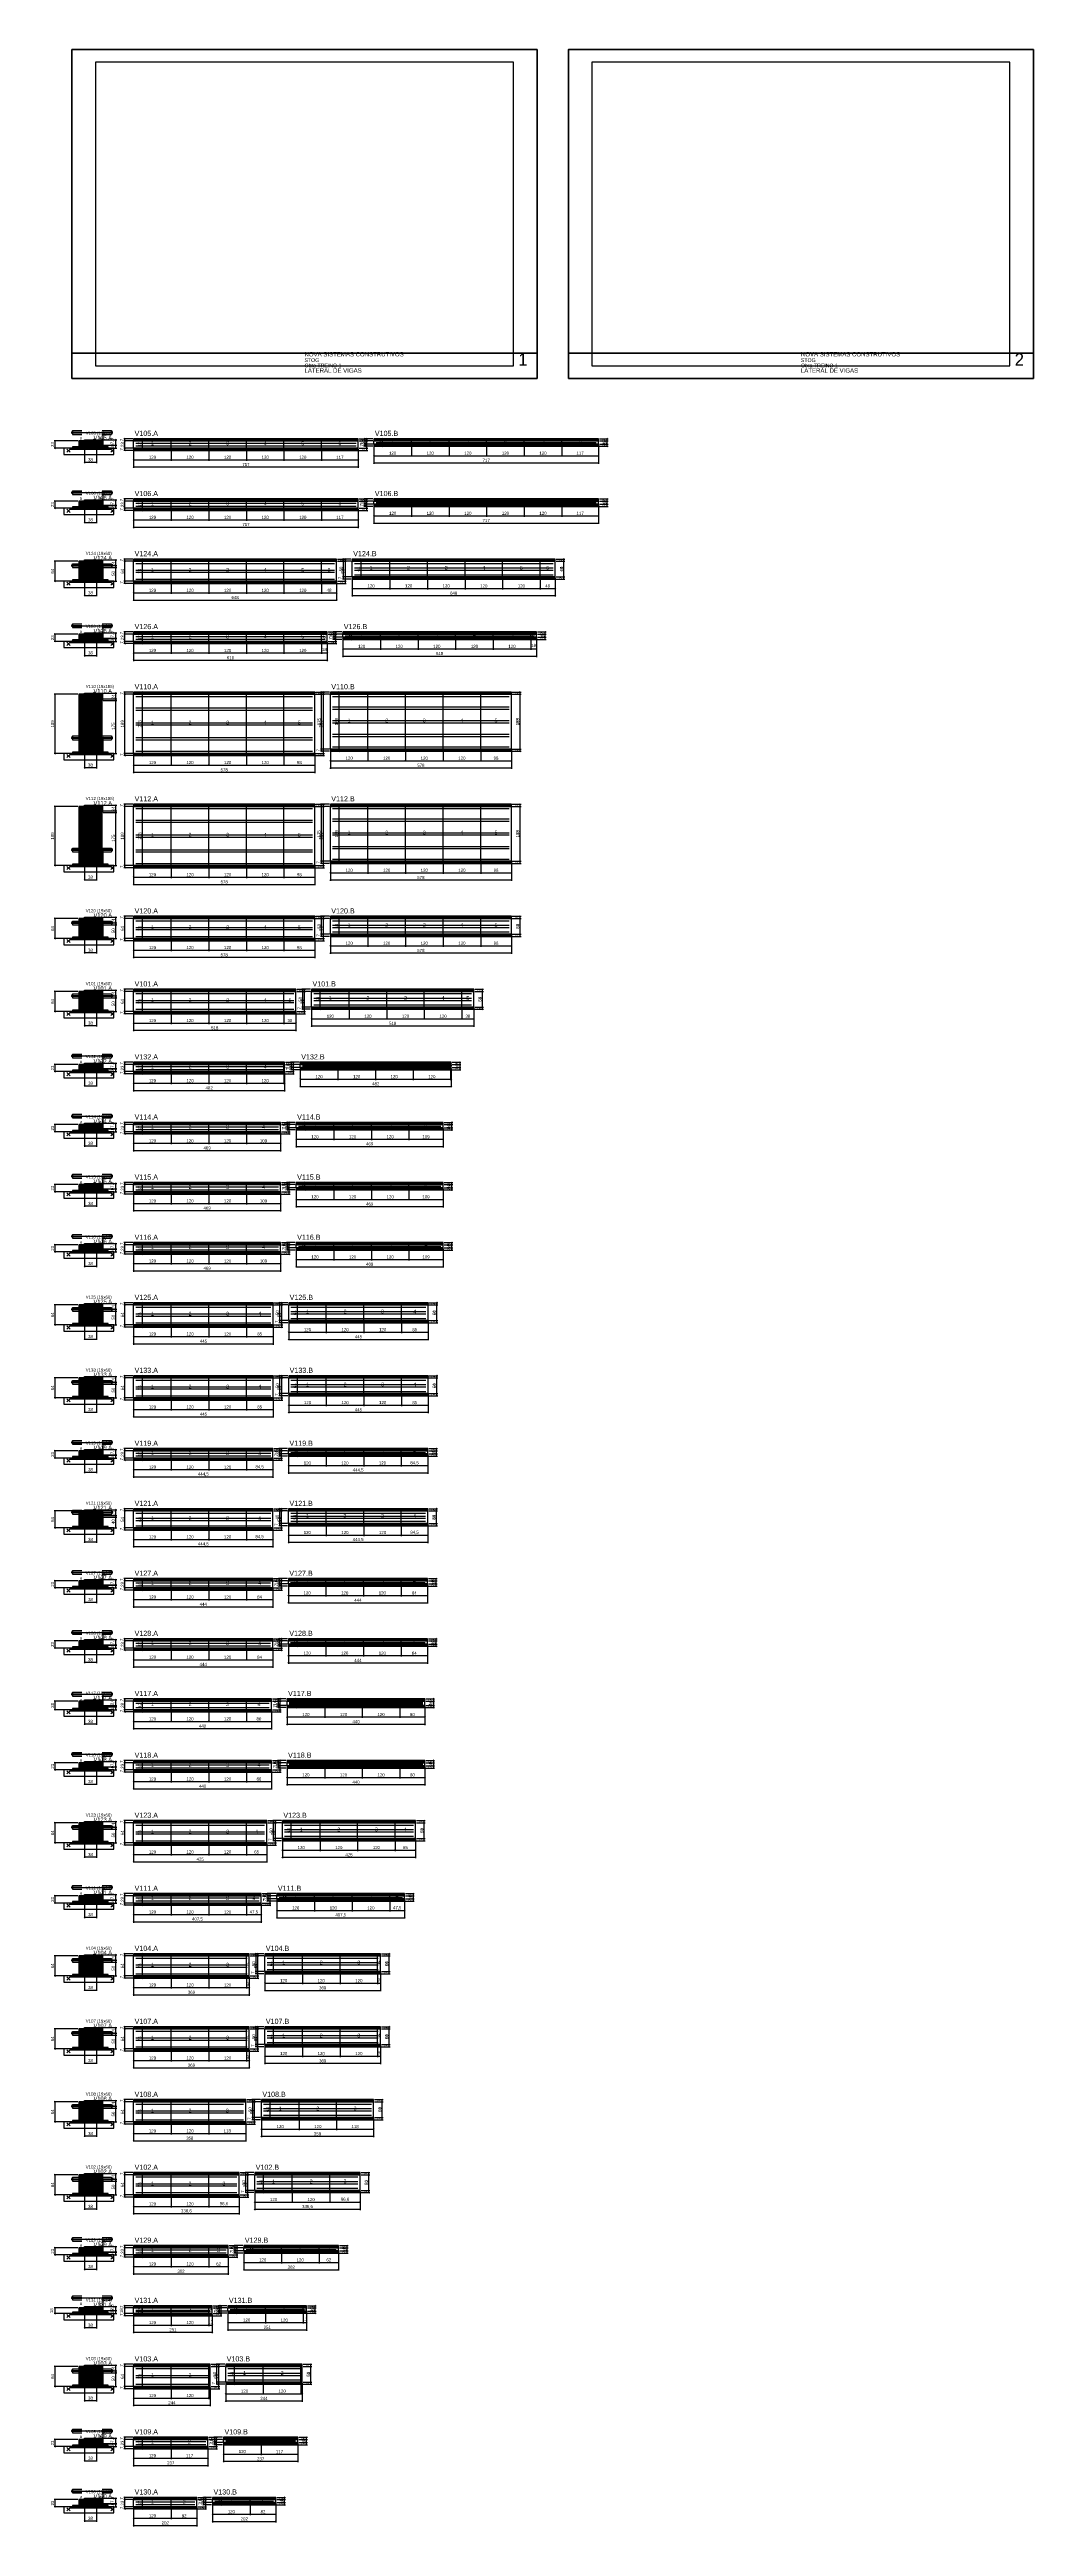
# Model space of a CAD drawing. Extents: x -72 to 3070, y -6660 to 1250.
import ezdxf
from ezdxf.enums import TextEntityAlignment as Align

# ---------------------------------------------------------------- set-up
doc = ezdxf.new("R2010")
doc.units = 0
for name, color, linetype in [('5', 5, 'Continuous'), ('BARRA_ANCORAGEM', 126, 'Continuous'), ('barrote', 126, 'Continuous'), ('CARIMBO', 255, 'Continuous'), ('CONCRETO', 251, 'Continuous'), ('COTA', 241, 'Continuous'), ('Cota Seção (2x)', 241, 'Continuous'), ('detalhes', 7, 'Continuous'), ('Folhas', 255, 'Continuous'), ('Hachura', 251, 'Continuous'), ('HACHURACONCRETO', 251, 'Continuous'), ('Madeira', 126, 'Continuous'), ('NOMENCLATURA', 7, 'Continuous'), ('Painéis', 200, 'Continuous'), ('presilha', 224, 'Continuous'), ('SARR_2.2x5', 40, 'Continuous'), ('SARR_2.2x7', 40, 'Continuous'), ('SARRAFO_2_2X7', 40, 'Continuous'), ('SCO-___-LAJ', 224, 'Continuous'), ('TENSOR', 224, 'Continuous'), ('Texto Seção', 7, 'Continuous')]:
    doc.layers.add(name, color=color, linetype=linetype)
doc.dimstyles.new('PAINEL', dxfattribs={"dimtxt": 10, "dimasz": 3, "dimexe": 3, "dimexo": 3, "dimgap": 3, "dimtad": 1, "dimblk": 'OBLIQUE', "dimblk1": 'OBLIQUE', "dimcen": 2.5, "dimclrd": 4, "dimclre": 4, "dimclrt": 240, "dimazin": 3, "dimtfac": 1, "dimtmove": 0, "dimatfit": 3})
doc.dimstyles.new('SECAO2X', dxfattribs={"dimtxt": 7, "dimasz": 5, "dimexe": 3, "dimexo": 3, "dimgap": 2, "dimtad": 3, "dimblk": 'OBLIQUE', "dimblk1": 'OBLIQUE', "dimcen": 2.5, "dimclrd": 4, "dimclre": 4, "dimclrt": 1, "dimazin": 3, "dimtfac": 1, "dimtmove": 0, "dimatfit": 3})

# ---------------------------------------------------------------- blocks, each defined once
blk = doc.blocks.new('PAR_ESQ')
for p, q in [((-1, -1), (1, 1)), ((-1, 1), (1, -1))]:
    blk.add_line(p, q)
blk = doc.blocks.new('PAR_FUNDO_ESQ')
for p, q in [((-1, -1), (1, 1)), ((-1, 1), (1, -1))]:
    blk.add_line(p, q)
blk = doc.blocks.new('PAR_FUNDO_DIR')
for p, q in [((-1, -1), (1, 1)), ((-1, 1), (1, -1))]:
    blk.add_line(p, q)
blk = doc.blocks.new('par_int_esq')
for p, q in [((-1, -1), (1, 1)), ((-1, 1), (1, -1))]:
    blk.add_line(p, q)
blk = doc.blocks.new('par_int_dir')
for p, q in [((-1, -1), (1, 1)), ((-1, 1), (1, -1))]:
    blk.add_line(p, q)
blk = doc.blocks.new('_OBLIQUE')
at = {"color": 0, "linetype": 'BYBLOCK'}
blk.add_line((-0.5, -0.5), (0.5, 0.5), dxfattribs=at)

msp = doc.modelspace()

# ---------------------------------------------------------------- hatches: boundary and pattern name
at = {"layer": 'COTA'}
h = msp.add_hatch(dxfattribs=at)
h.set_pattern_fill('ANSI31', scale=0.4)
h.paths.add_polyline_path([(40, -15), (40, 4), (97, 4), (97, -13.6), (78, -13.6), (78, -15)])
h = msp.add_hatch(dxfattribs=at)
h.set_pattern_fill('ANSI31', scale=0.5)
h.paths.add_polyline_path([(197, 0), (317, 0), (317, 7), (197, 7)])
h = msp.add_hatch(dxfattribs=at)
h.set_pattern_fill('ANSI31', scale=0.5)
h.paths.add_polyline_path([(317, 0), (437, 0), (437, 7), (317, 7)])
h = msp.add_hatch(dxfattribs=at)
h.set_pattern_fill('ANSI31', scale=0.5)
h.paths.add_polyline_path([(437, 0), (557, 0), (557, 7), (437, 7)])
h = msp.add_hatch(dxfattribs=at)
h.set_pattern_fill('ANSI31', scale=0.5)
h.paths.add_polyline_path([(557, 0), (677, 0), (677, 7), (557, 7)])
h = msp.add_hatch(dxfattribs=at)
h.set_pattern_fill('ANSI31', scale=0.5)
h.paths.add_polyline_path([(677, 0), (797, 0), (797, 7), (677, 7)])
h = msp.add_hatch(dxfattribs=at)
h.set_pattern_fill('ANSI31', scale=0.5)
h.paths.add_polyline_path([(797, 0), (914, 0), (914, 7), (797, 7)])
h = msp.add_hatch(dxfattribs=at)
h.set_pattern_fill('ANSI31', scale=0.5)
h.paths.add_polyline_path([(964, 0), (1084, 0), (1084, 7), (964, 7)])
h = msp.add_hatch(dxfattribs=at)
h.set_pattern_fill('ANSI31', scale=0.5)
h.paths.add_polyline_path([(1084, 0), (1204, 0), (1204, 7), (1084, 7)])
h = msp.add_hatch(dxfattribs=at)
h.set_pattern_fill('ANSI31', scale=0.5)
h.paths.add_polyline_path([(1204, 0), (1324, 0), (1324, 7), (1204, 7)])
h = msp.add_hatch(dxfattribs=at)
h.set_pattern_fill('ANSI31', scale=0.5)
h.paths.add_polyline_path([(1324, 0), (1444, 0), (1444, 7), (1324, 7)])
h = msp.add_hatch(dxfattribs=at)
h.set_pattern_fill('ANSI31', scale=0.5)
h.paths.add_polyline_path([(1444, 0), (1564, 0), (1564, 7), (1444, 7)])
h = msp.add_hatch(dxfattribs=at)
h.set_pattern_fill('ANSI31', scale=0.5)
h.paths.add_polyline_path([(1564, 0), (1681, 0), (1681, 7), (1564, 7)])
h = msp.add_hatch(dxfattribs=at)
h.set_pattern_fill('ANSI31', scale=0.5)
h.paths.add_polyline_path([(197, -30), (317, -30), (317, -23), (197, -23)])
h = msp.add_hatch(dxfattribs=at)
h.set_pattern_fill('ANSI31', scale=0.5)
h.paths.add_polyline_path([(317, -30), (437, -30), (437, -23), (317, -23)])
h = msp.add_hatch(dxfattribs=at)
h.set_pattern_fill('ANSI31', scale=0.5)
h.paths.add_polyline_path([(437, -30), (557, -30), (557, -23), (437, -23)])
h = msp.add_hatch(dxfattribs=at)
h.set_pattern_fill('ANSI31', scale=0.5)
h.paths.add_polyline_path([(557, -30), (677, -30), (677, -23), (557, -23)])
h = msp.add_hatch(dxfattribs=at)
h.set_pattern_fill('ANSI31', scale=0.5)
h.paths.add_polyline_path([(677, -30), (797, -30), (797, -23), (677, -23)])
h = msp.add_hatch(dxfattribs=at)
h.set_pattern_fill('ANSI31', scale=0.5)
h.paths.add_polyline_path([(797, -30), (914, -30), (914, -23), (797, -23)])
h = msp.add_hatch(dxfattribs=at)
h.set_pattern_fill('ANSI31', scale=0.5)
h.paths.add_polyline_path([(964, -17), (1084, -17), (1084, -10), (964, -10)])
h = msp.add_hatch(dxfattribs=at)
h.set_pattern_fill('ANSI31', scale=0.5)
h.paths.add_polyline_path([(1084, -17), (1204, -17), (1204, -10), (1084, -10)])
h = msp.add_hatch(dxfattribs=at)
h.set_pattern_fill('ANSI31', scale=0.5)
h.paths.add_polyline_path([(1204, -17), (1324, -17), (1324, -10), (1204, -10)])
h = msp.add_hatch(dxfattribs=at)
h.set_pattern_fill('ANSI31', scale=0.5)
h.paths.add_polyline_path([(1324, -17), (1444, -17), (1444, -10), (1324, -10)])
h = msp.add_hatch(dxfattribs=at)
h.set_pattern_fill('ANSI31', scale=0.5)
h.paths.add_polyline_path([(1444, -17), (1564, -17), (1564, -10), (1444, -10)])
h = msp.add_hatch(dxfattribs=at)
h.set_pattern_fill('ANSI31', scale=0.5)
h.paths.add_polyline_path([(1564, -17), (1681, -17), (1681, -10), (1564, -10)])
h = msp.add_hatch(dxfattribs=at)
h.set_pattern_fill('ANSI31', scale=0.4)
h.paths.add_polyline_path([(40, -207), (40, -188), (97, -188), (97, -205.6), (78, -205.6), (78, -207)])
h = msp.add_hatch(dxfattribs=at)
h.set_pattern_fill('ANSI31', scale=0.5)
h.paths.add_polyline_path([(197, -192), (317, -192), (317, -185), (197, -185)])
h = msp.add_hatch(dxfattribs=at)
h.set_pattern_fill('ANSI31', scale=0.5)
h.paths.add_polyline_path([(197, -222), (317, -222), (317, -215), (197, -215)])
h = msp.add_hatch(dxfattribs=at)
h.set_pattern_fill('ANSI31', scale=0.5)
h.paths.add_polyline_path([(317, -192), (437, -192), (437, -185), (317, -185)])
h = msp.add_hatch(dxfattribs=at)
h.set_pattern_fill('ANSI31', scale=0.5)
h.paths.add_polyline_path([(317, -222), (437, -222), (437, -215), (317, -215)])
h = msp.add_hatch(dxfattribs=at)
h.set_pattern_fill('ANSI31', scale=0.5)
h.paths.add_polyline_path([(437, -192), (557, -192), (557, -185), (437, -185)])
h = msp.add_hatch(dxfattribs=at)
h.set_pattern_fill('ANSI31', scale=0.5)
h.paths.add_polyline_path([(437, -222), (557, -222), (557, -215), (437, -215)])
h = msp.add_hatch(dxfattribs=at)
h.set_pattern_fill('ANSI31', scale=0.5)
h.paths.add_polyline_path([(557, -192), (677, -192), (677, -185), (557, -185)])
h = msp.add_hatch(dxfattribs=at)
h.set_pattern_fill('ANSI31', scale=0.5)
h.paths.add_polyline_path([(557, -222), (677, -222), (677, -215), (557, -215)])
h = msp.add_hatch(dxfattribs=at)
h.set_pattern_fill('ANSI31', scale=0.5)
h.paths.add_polyline_path([(677, -192), (797, -192), (797, -185), (677, -185)])
h = msp.add_hatch(dxfattribs=at)
h.set_pattern_fill('ANSI31', scale=0.5)
h.paths.add_polyline_path([(677, -222), (797, -222), (797, -215), (677, -215)])
h = msp.add_hatch(dxfattribs=at)
h.set_pattern_fill('ANSI31', scale=0.5)
h.paths.add_polyline_path([(797, -192), (914, -192), (914, -185), (797, -185)])
h = msp.add_hatch(dxfattribs=at)
h.set_pattern_fill('ANSI31', scale=0.5)
h.paths.add_polyline_path([(797, -222), (914, -222), (914, -215), (797, -215)])
h = msp.add_hatch(dxfattribs=at)
h.set_pattern_fill('ANSI31', scale=0.5)
h.paths.add_polyline_path([(964, -192), (1084, -192), (1084, -185), (964, -185)])
h = msp.add_hatch(dxfattribs=at)
h.set_pattern_fill('ANSI31', scale=0.5)
h.paths.add_polyline_path([(964, -209), (1084, -209), (1084, -202), (964, -202)])
h = msp.add_hatch(dxfattribs=at)
h.set_pattern_fill('ANSI31', scale=0.5)
h.paths.add_polyline_path([(1084, -192), (1204, -192), (1204, -185), (1084, -185)])
h = msp.add_hatch(dxfattribs=at)
h.set_pattern_fill('ANSI31', scale=0.5)
h.paths.add_polyline_path([(1084, -209), (1204, -209), (1204, -202), (1084, -202)])
h = msp.add_hatch(dxfattribs=at)
h.set_pattern_fill('ANSI31', scale=0.5)
h.paths.add_polyline_path([(1204, -192), (1324, -192), (1324, -185), (1204, -185)])
h = msp.add_hatch(dxfattribs=at)
h.set_pattern_fill('ANSI31', scale=0.5)
h.paths.add_polyline_path([(1204, -209), (1324, -209), (1324, -202), (1204, -202)])
h = msp.add_hatch(dxfattribs=at)
h.set_pattern_fill('ANSI31', scale=0.5)
h.paths.add_polyline_path([(1324, -192), (1444, -192), (1444, -185), (1324, -185)])
h = msp.add_hatch(dxfattribs=at)
h.set_pattern_fill('ANSI31', scale=0.5)
h.paths.add_polyline_path([(1324, -209), (1444, -209), (1444, -202), (1324, -202)])
h = msp.add_hatch(dxfattribs=at)
h.set_pattern_fill('ANSI31', scale=0.5)
h.paths.add_polyline_path([(1444, -192), (1564, -192), (1564, -185), (1444, -185)])
h = msp.add_hatch(dxfattribs=at)
h.set_pattern_fill('ANSI31', scale=0.5)
h.paths.add_polyline_path([(1444, -209), (1564, -209), (1564, -202), (1444, -202)])
h = msp.add_hatch(dxfattribs=at)
h.set_pattern_fill('ANSI31', scale=0.5)
h.paths.add_polyline_path([(1564, -192), (1681, -192), (1681, -185), (1564, -185)])
h = msp.add_hatch(dxfattribs=at)
h.set_pattern_fill('ANSI31', scale=0.5)
h.paths.add_polyline_path([(1564, -209), (1681, -209), (1681, -202), (1564, -202)])
h = msp.add_hatch(dxfattribs=at)
h.set_pattern_fill('ANSI31', scale=0.4)
h.paths.add_polyline_path([(40, -440), (40, -380), (97, -380), (97, -404), (78, -404), (78, -440)])
h = msp.add_hatch(dxfattribs=at)
h.set_pattern_fill('ANSI31', scale=0.5)
h.paths.add_polyline_path([(197, -384), (317, -384), (317, -377), (197, -377)])
h = msp.add_hatch(dxfattribs=at)
h.set_pattern_fill('ANSI31', scale=0.5)
h.paths.add_polyline_path([(317, -384), (437, -384), (437, -377), (317, -377)])
h = msp.add_hatch(dxfattribs=at)
h.set_pattern_fill('ANSI31', scale=0.5)
h.paths.add_polyline_path([(437, -384), (557, -384), (557, -377), (437, -377)])
h = msp.add_hatch(dxfattribs=at)
h.set_pattern_fill('ANSI31', scale=0.5)
h.paths.add_polyline_path([(557, -384), (677, -384), (677, -377), (557, -377)])
h = msp.add_hatch(dxfattribs=at)
h.set_pattern_fill('ANSI31', scale=0.5)
h.paths.add_polyline_path([(677, -384), (797, -384), (797, -377), (677, -377)])
h = msp.add_hatch(dxfattribs=at)
h.set_pattern_fill('ANSI31', scale=0.5)
h.paths.add_polyline_path([(797, -384), (845, -384), (845, -377), (797, -377)])
h = msp.add_hatch(dxfattribs=at)
h.set_pattern_fill('ANSI31', scale=0.5)
h.paths.add_polyline_path([(895, -384), (1015, -384), (1015, -377), (895, -377)])
h = msp.add_hatch(dxfattribs=at)
h.set_pattern_fill('ANSI31', scale=0.5)
h.paths.add_polyline_path([(1015, -384), (1135, -384), (1135, -377), (1015, -377)])
h = msp.add_hatch(dxfattribs=at)
h.set_pattern_fill('ANSI31', scale=0.5)
h.paths.add_polyline_path([(1135, -384), (1255, -384), (1255, -377), (1135, -377)])
h = msp.add_hatch(dxfattribs=at)
h.set_pattern_fill('ANSI31', scale=0.5)
h.paths.add_polyline_path([(1255, -384), (1375, -384), (1375, -377), (1255, -377)])
h = msp.add_hatch(dxfattribs=at)
h.set_pattern_fill('ANSI31', scale=0.5)
h.paths.add_polyline_path([(1375, -384), (1495, -384), (1495, -377), (1375, -377)])
h = msp.add_hatch(dxfattribs=at)
h.set_pattern_fill('ANSI31', scale=0.5)
h.paths.add_polyline_path([(1495, -384), (1543, -384), (1543, -377), (1495, -377)])
h = msp.add_hatch(dxfattribs=at)
h.set_pattern_fill('ANSI31', scale=0.5)
h.paths.add_polyline_path([(197, -455), (317, -455), (317, -448), (197, -448)])
h = msp.add_hatch(dxfattribs=at)
h.set_pattern_fill('ANSI31', scale=0.5)
h.paths.add_polyline_path([(317, -455), (437, -455), (437, -448), (317, -448)])
h = msp.add_hatch(dxfattribs=at)
h.set_pattern_fill('ANSI31', scale=0.5)
h.paths.add_polyline_path([(437, -455), (557, -455), (557, -448), (437, -448)])
h = msp.add_hatch(dxfattribs=at)
h.set_pattern_fill('ANSI31', scale=0.5)
h.paths.add_polyline_path([(557, -455), (677, -455), (677, -448), (557, -448)])
h = msp.add_hatch(dxfattribs=at)
h.set_pattern_fill('ANSI31', scale=0.5)
h.paths.add_polyline_path([(677, -455), (797, -455), (797, -448), (677, -448)])
h = msp.add_hatch(dxfattribs=at)
h.set_pattern_fill('ANSI31', scale=0.5)
h.paths.add_polyline_path([(797, -455), (845, -455), (845, -448), (797, -448)])
h = msp.add_hatch(dxfattribs=at)
h.set_pattern_fill('ANSI31', scale=0.5)
h.paths.add_polyline_path([(895, -441), (1015, -441), (1015, -434), (895, -434)])
h = msp.add_hatch(dxfattribs=at)
h.set_pattern_fill('ANSI31', scale=0.5)
h.paths.add_polyline_path([(1015, -441), (1135, -441), (1135, -434), (1015, -434)])
h = msp.add_hatch(dxfattribs=at)
h.set_pattern_fill('ANSI31', scale=0.5)
h.paths.add_polyline_path([(1135, -441), (1255, -441), (1255, -434), (1135, -434)])
h = msp.add_hatch(dxfattribs=at)
h.set_pattern_fill('ANSI31', scale=0.5)
h.paths.add_polyline_path([(1255, -441), (1375, -441), (1375, -434), (1255, -434)])
h = msp.add_hatch(dxfattribs=at)
h.set_pattern_fill('ANSI31', scale=0.5)
h.paths.add_polyline_path([(1375, -441), (1495, -441), (1495, -434), (1375, -434)])
h = msp.add_hatch(dxfattribs=at)
h.set_pattern_fill('ANSI31', scale=0.5)
h.paths.add_polyline_path([(1495, -441), (1543, -441), (1543, -434), (1495, -434)])
h = msp.add_hatch(dxfattribs=at)
h.set_pattern_fill('ANSI31', scale=0.4)
h.paths.add_polyline_path([(40, -632), (40, -613), (97, -613), (97, -630.6), (78, -630.6), (78, -632)])
h = msp.add_hatch(dxfattribs=at)
h.set_pattern_fill('ANSI31', scale=0.5)
h.paths.add_polyline_path([(197, -617), (317, -617), (317, -610), (197, -610)])
h = msp.add_hatch(dxfattribs=at)
h.set_pattern_fill('ANSI31', scale=0.5)
h.paths.add_polyline_path([(317, -617), (437, -617), (437, -610), (317, -610)])
h = msp.add_hatch(dxfattribs=at)
h.set_pattern_fill('ANSI31', scale=0.5)
h.paths.add_polyline_path([(437, -617), (557, -617), (557, -610), (437, -610)])
h = msp.add_hatch(dxfattribs=at)
h.set_pattern_fill('ANSI31', scale=0.5)
h.paths.add_polyline_path([(557, -617), (677, -617), (677, -610), (557, -610)])
h = msp.add_hatch(dxfattribs=at)
h.set_pattern_fill('ANSI31', scale=0.5)
h.paths.add_polyline_path([(677, -617), (797, -617), (797, -610), (677, -610)])
h = msp.add_hatch(dxfattribs=at)
h.set_pattern_fill('ANSI31', scale=0.5)
h.paths.add_polyline_path([(797, -617), (815, -617), (815, -610), (797, -610)])
h = msp.add_hatch(dxfattribs=at)
h.set_pattern_fill('ANSI31', scale=0.5)
h.paths.add_polyline_path([(865, -617), (985, -617), (985, -610), (865, -610)])
h = msp.add_hatch(dxfattribs=at)
h.set_pattern_fill('ANSI31', scale=0.5)
h.paths.add_polyline_path([(865, -634), (985, -634), (985, -627), (865, -627)])
h = msp.add_hatch(dxfattribs=at)
h.set_pattern_fill('ANSI31', scale=0.5)
h.paths.add_polyline_path([(985, -617), (1105, -617), (1105, -610), (985, -610)])
h = msp.add_hatch(dxfattribs=at)
h.set_pattern_fill('ANSI31', scale=0.5)
h.paths.add_polyline_path([(985, -634), (1105, -634), (1105, -627), (985, -627)])
h = msp.add_hatch(dxfattribs=at)
h.set_pattern_fill('ANSI31', scale=0.5)
h.paths.add_polyline_path([(1105, -617), (1225, -617), (1225, -610), (1105, -610)])
h = msp.add_hatch(dxfattribs=at)
h.set_pattern_fill('ANSI31', scale=0.5)
h.paths.add_polyline_path([(1105, -634), (1225, -634), (1225, -627), (1105, -627)])
h = msp.add_hatch(dxfattribs=at)
h.set_pattern_fill('ANSI31', scale=0.5)
h.paths.add_polyline_path([(1225, -617), (1345, -617), (1345, -610), (1225, -610)])
h = msp.add_hatch(dxfattribs=at)
h.set_pattern_fill('ANSI31', scale=0.5)
h.paths.add_polyline_path([(1225, -634), (1345, -634), (1345, -627), (1225, -627)])
h = msp.add_hatch(dxfattribs=at)
h.set_pattern_fill('ANSI31', scale=0.5)
h.paths.add_polyline_path([(1345, -617), (1465, -617), (1465, -610), (1345, -610)])
h = msp.add_hatch(dxfattribs=at)
h.set_pattern_fill('ANSI31', scale=0.5)
h.paths.add_polyline_path([(1345, -634), (1465, -634), (1465, -627), (1345, -627)])
h = msp.add_hatch(dxfattribs=at)
h.set_pattern_fill('ANSI31', scale=0.5)
h.paths.add_polyline_path([(1465, -617), (1483, -617), (1483, -610), (1465, -610)])
h = msp.add_hatch(dxfattribs=at)
h.set_pattern_fill('ANSI31', scale=0.5)
h.paths.add_polyline_path([(1465, -634), (1483, -634), (1483, -627), (1465, -627)])
h = msp.add_hatch(dxfattribs=at)
h.set_pattern_fill('ANSI31', scale=0.5)
h.paths.add_polyline_path([(197, -647), (317, -647), (317, -640), (197, -640)])
h = msp.add_hatch(dxfattribs=at)
h.set_pattern_fill('ANSI31', scale=0.5)
h.paths.add_polyline_path([(317, -647), (437, -647), (437, -640), (317, -640)])
h = msp.add_hatch(dxfattribs=at)
h.set_pattern_fill('ANSI31', scale=0.5)
h.paths.add_polyline_path([(437, -647), (557, -647), (557, -640), (437, -640)])
h = msp.add_hatch(dxfattribs=at)
h.set_pattern_fill('ANSI31', scale=0.5)
h.paths.add_polyline_path([(557, -647), (677, -647), (677, -640), (557, -640)])
h = msp.add_hatch(dxfattribs=at)
h.set_pattern_fill('ANSI31', scale=0.5)
h.paths.add_polyline_path([(677, -647), (797, -647), (797, -640), (677, -640)])
h = msp.add_hatch(dxfattribs=at)
h.set_pattern_fill('ANSI31', scale=0.5)
h.paths.add_polyline_path([(797, -647), (815, -647), (815, -640), (797, -640)])
h = msp.add_hatch(dxfattribs=at)
h.set_pattern_fill('ANSI31', scale=0.4)
h.paths.add_polyline_path([(40, -990), (40, -805), (97, -805), (97, -829), (78, -829), (78, -990)])
h = msp.add_hatch(dxfattribs=at)
h.set_pattern_fill('ANSI31', scale=0.5)
h.paths.add_polyline_path([(197, -809), (317, -809), (317, -802), (197, -802)])
h = msp.add_hatch(dxfattribs=at)
h.set_pattern_fill('ANSI31', scale=0.5)
h.paths.add_polyline_path([(317, -809), (437, -809), (437, -802), (317, -802)])
h = msp.add_hatch(dxfattribs=at)
h.set_pattern_fill('ANSI31', scale=0.5)
h.paths.add_polyline_path([(437, -809), (557, -809), (557, -802), (437, -802)])
h = msp.add_hatch(dxfattribs=at)
h.set_pattern_fill('ANSI31', scale=0.5)
h.paths.add_polyline_path([(557, -809), (677, -809), (677, -802), (557, -802)])
h = msp.add_hatch(dxfattribs=at)
h.set_pattern_fill('ANSI31', scale=0.5)
h.paths.add_polyline_path([(677, -809), (775, -809), (775, -802), (677, -802)])
h = msp.add_hatch(dxfattribs=at)
h.set_pattern_fill('ANSI31', scale=0.5)
h.paths.add_polyline_path([(825, -809), (945, -809), (945, -802), (825, -802)])
h = msp.add_hatch(dxfattribs=at)
h.set_pattern_fill('ANSI31', scale=0.5)
h.paths.add_polyline_path([(945, -809), (1065, -809), (1065, -802), (945, -802)])
h = msp.add_hatch(dxfattribs=at)
h.set_pattern_fill('ANSI31', scale=0.5)
h.paths.add_polyline_path([(1065, -809), (1185, -809), (1185, -802), (1065, -802)])
h = msp.add_hatch(dxfattribs=at)
h.set_pattern_fill('ANSI31', scale=0.5)
h.paths.add_polyline_path([(1185, -809), (1305, -809), (1305, -802), (1185, -802)])
h = msp.add_hatch(dxfattribs=at)
h.set_pattern_fill('ANSI31', scale=0.5)
h.paths.add_polyline_path([(1305, -809), (1403, -809), (1403, -802), (1305, -802)])
h = msp.add_hatch(dxfattribs=at)
h.set_pattern_fill('ANSI31', scale=0.5)
h.paths.add_polyline_path([(197, -1005), (317, -1005), (317, -998), (197, -998)])
h = msp.add_hatch(dxfattribs=at)
h.set_pattern_fill('ANSI31', scale=0.5)
h.paths.add_polyline_path([(317, -1005), (437, -1005), (437, -998), (317, -998)])
h = msp.add_hatch(dxfattribs=at)
h.set_pattern_fill('ANSI31', scale=0.5)
h.paths.add_polyline_path([(437, -1005), (557, -1005), (557, -998), (437, -998)])
h = msp.add_hatch(dxfattribs=at)
h.set_pattern_fill('ANSI31', scale=0.5)
h.paths.add_polyline_path([(557, -1005), (677, -1005), (677, -998), (557, -998)])
h = msp.add_hatch(dxfattribs=at)
h.set_pattern_fill('ANSI31', scale=0.5)
h.paths.add_polyline_path([(677, -1005), (775, -1005), (775, -998), (677, -998)])
h = msp.add_hatch(dxfattribs=at)
h.set_pattern_fill('ANSI31', scale=0.5)
h.paths.add_polyline_path([(825, -991), (945, -991), (945, -984), (825, -984)])
h = msp.add_hatch(dxfattribs=at)
h.set_pattern_fill('ANSI31', scale=0.5)
h.paths.add_polyline_path([(945, -991), (1065, -991), (1065, -984), (945, -984)])
h = msp.add_hatch(dxfattribs=at)
h.set_pattern_fill('ANSI31', scale=0.5)
h.paths.add_polyline_path([(1065, -991), (1185, -991), (1185, -984), (1065, -984)])
h = msp.add_hatch(dxfattribs=at)
h.set_pattern_fill('ANSI31', scale=0.5)
h.paths.add_polyline_path([(1185, -991), (1305, -991), (1305, -984), (1185, -984)])
h = msp.add_hatch(dxfattribs=at)
h.set_pattern_fill('ANSI31', scale=0.5)
h.paths.add_polyline_path([(1305, -991), (1403, -991), (1403, -984), (1305, -984)])
h = msp.add_hatch(dxfattribs=at)
h.set_pattern_fill('ANSI31', scale=0.4)
h.paths.add_polyline_path([(40, -1348), (40, -1163), (97, -1163), (97, -1187), (78, -1187), (78, -1348)])
h = msp.add_hatch(dxfattribs=at)
h.set_pattern_fill('ANSI31', scale=0.5)
h.paths.add_polyline_path([(197, -1167), (317, -1167), (317, -1160), (197, -1160)])
h = msp.add_hatch(dxfattribs=at)
h.set_pattern_fill('ANSI31', scale=0.5)
h.paths.add_polyline_path([(317, -1167), (437, -1167), (437, -1160), (317, -1160)])
h = msp.add_hatch(dxfattribs=at)
h.set_pattern_fill('ANSI31', scale=0.5)
h.paths.add_polyline_path([(437, -1167), (557, -1167), (557, -1160), (437, -1160)])
h = msp.add_hatch(dxfattribs=at)
h.set_pattern_fill('ANSI31', scale=0.5)
h.paths.add_polyline_path([(557, -1167), (677, -1167), (677, -1160), (557, -1160)])
h = msp.add_hatch(dxfattribs=at)
h.set_pattern_fill('ANSI31', scale=0.5)
h.paths.add_polyline_path([(677, -1167), (775, -1167), (775, -1160), (677, -1160)])
h = msp.add_hatch(dxfattribs=at)
h.set_pattern_fill('ANSI31', scale=0.5)
h.paths.add_polyline_path([(825, -1167), (945, -1167), (945, -1160), (825, -1160)])
h = msp.add_hatch(dxfattribs=at)
h.set_pattern_fill('ANSI31', scale=0.5)
h.paths.add_polyline_path([(945, -1167), (1065, -1167), (1065, -1160), (945, -1160)])
h = msp.add_hatch(dxfattribs=at)
h.set_pattern_fill('ANSI31', scale=0.5)
h.paths.add_polyline_path([(1065, -1167), (1185, -1167), (1185, -1160), (1065, -1160)])
h = msp.add_hatch(dxfattribs=at)
h.set_pattern_fill('ANSI31', scale=0.5)
h.paths.add_polyline_path([(1185, -1167), (1305, -1167), (1305, -1160), (1185, -1160)])
h = msp.add_hatch(dxfattribs=at)
h.set_pattern_fill('ANSI31', scale=0.5)
h.paths.add_polyline_path([(1305, -1167), (1403, -1167), (1403, -1160), (1305, -1160)])
h = msp.add_hatch(dxfattribs=at)
h.set_pattern_fill('ANSI31', scale=0.5)
h.paths.add_polyline_path([(825, -1349), (945, -1349), (945, -1342), (825, -1342)])
h = msp.add_hatch(dxfattribs=at)
h.set_pattern_fill('ANSI31', scale=0.5)
h.paths.add_polyline_path([(945, -1349), (1065, -1349), (1065, -1342), (945, -1342)])
h = msp.add_hatch(dxfattribs=at)
h.set_pattern_fill('ANSI31', scale=0.5)
h.paths.add_polyline_path([(1065, -1349), (1185, -1349), (1185, -1342), (1065, -1342)])
h = msp.add_hatch(dxfattribs=at)
h.set_pattern_fill('ANSI31', scale=0.5)
h.paths.add_polyline_path([(1185, -1349), (1305, -1349), (1305, -1342), (1185, -1342)])
h = msp.add_hatch(dxfattribs=at)
h.set_pattern_fill('ANSI31', scale=0.5)
h.paths.add_polyline_path([(1305, -1349), (1403, -1349), (1403, -1342), (1305, -1342)])
h = msp.add_hatch(dxfattribs=at)
h.set_pattern_fill('ANSI31', scale=0.5)
h.paths.add_polyline_path([(197, -1363), (317, -1363), (317, -1356), (197, -1356)])
h = msp.add_hatch(dxfattribs=at)
h.set_pattern_fill('ANSI31', scale=0.5)
h.paths.add_polyline_path([(317, -1363), (437, -1363), (437, -1356), (317, -1356)])
h = msp.add_hatch(dxfattribs=at)
h.set_pattern_fill('ANSI31', scale=0.5)
h.paths.add_polyline_path([(437, -1363), (557, -1363), (557, -1356), (437, -1356)])
h = msp.add_hatch(dxfattribs=at)
h.set_pattern_fill('ANSI31', scale=0.5)
h.paths.add_polyline_path([(557, -1363), (677, -1363), (677, -1356), (557, -1356)])
h = msp.add_hatch(dxfattribs=at)
h.set_pattern_fill('ANSI31', scale=0.5)
h.paths.add_polyline_path([(677, -1363), (775, -1363), (775, -1356), (677, -1356)])
h = msp.add_hatch(dxfattribs=at)
h.set_pattern_fill('ANSI31', scale=0.4)
h.paths.add_polyline_path([(40, -1581), (40, -1521), (97, -1521), (97, -1545), (78, -1545), (78, -1581)])
h = msp.add_hatch(dxfattribs=at)
h.set_pattern_fill('ANSI31', scale=0.5)
h.paths.add_polyline_path([(197, -1525), (317, -1525), (317, -1518), (197, -1518)])
h = msp.add_hatch(dxfattribs=at)
h.set_pattern_fill('ANSI31', scale=0.5)
h.paths.add_polyline_path([(317, -1525), (437, -1525), (437, -1518), (317, -1518)])
h = msp.add_hatch(dxfattribs=at)
h.set_pattern_fill('ANSI31', scale=0.5)
h.paths.add_polyline_path([(437, -1525), (557, -1525), (557, -1518), (437, -1518)])
h = msp.add_hatch(dxfattribs=at)
h.set_pattern_fill('ANSI31', scale=0.5)
h.paths.add_polyline_path([(557, -1525), (677, -1525), (677, -1518), (557, -1518)])
h = msp.add_hatch(dxfattribs=at)
h.set_pattern_fill('ANSI31', scale=0.5)
h.paths.add_polyline_path([(677, -1525), (775, -1525), (775, -1518), (677, -1518)])
h = msp.add_hatch(dxfattribs=at)
h.set_pattern_fill('ANSI31', scale=0.5)
h.paths.add_polyline_path([(825, -1525), (945, -1525), (945, -1518), (825, -1518)])
h = msp.add_hatch(dxfattribs=at)
h.set_pattern_fill('ANSI31', scale=0.5)
h.paths.add_polyline_path([(825, -1582), (945, -1582), (945, -1575), (825, -1575)])
h = msp.add_hatch(dxfattribs=at)
h.set_pattern_fill('ANSI31', scale=0.5)
h.paths.add_polyline_path([(945, -1525), (1065, -1525), (1065, -1518), (945, -1518)])
h = msp.add_hatch(dxfattribs=at)
h.set_pattern_fill('ANSI31', scale=0.5)
h.paths.add_polyline_path([(945, -1582), (1065, -1582), (1065, -1575), (945, -1575)])
h = msp.add_hatch(dxfattribs=at)
h.set_pattern_fill('ANSI31', scale=0.5)
h.paths.add_polyline_path([(1065, -1525), (1185, -1525), (1185, -1518), (1065, -1518)])
h = msp.add_hatch(dxfattribs=at)
h.set_pattern_fill('ANSI31', scale=0.5)
h.paths.add_polyline_path([(1065, -1582), (1185, -1582), (1185, -1575), (1065, -1575)])
h = msp.add_hatch(dxfattribs=at)
h.set_pattern_fill('ANSI31', scale=0.5)
h.paths.add_polyline_path([(1185, -1525), (1305, -1525), (1305, -1518), (1185, -1518)])
h = msp.add_hatch(dxfattribs=at)
h.set_pattern_fill('ANSI31', scale=0.5)
h.paths.add_polyline_path([(1185, -1582), (1305, -1582), (1305, -1575), (1185, -1575)])
h = msp.add_hatch(dxfattribs=at)
h.set_pattern_fill('ANSI31', scale=0.5)
h.paths.add_polyline_path([(1305, -1525), (1403, -1525), (1403, -1518), (1305, -1518)])
h = msp.add_hatch(dxfattribs=at)
h.set_pattern_fill('ANSI31', scale=0.5)
h.paths.add_polyline_path([(1305, -1582), (1403, -1582), (1403, -1575), (1305, -1575)])
h = msp.add_hatch(dxfattribs=at)
h.set_pattern_fill('ANSI31', scale=0.5)
h.paths.add_polyline_path([(197, -1596), (317, -1596), (317, -1589), (197, -1589)])
h = msp.add_hatch(dxfattribs=at)
h.set_pattern_fill('ANSI31', scale=0.5)
h.paths.add_polyline_path([(317, -1596), (437, -1596), (437, -1589), (317, -1589)])
h = msp.add_hatch(dxfattribs=at)
h.set_pattern_fill('ANSI31', scale=0.5)
h.paths.add_polyline_path([(437, -1596), (557, -1596), (557, -1589), (437, -1589)])
h = msp.add_hatch(dxfattribs=at)
h.set_pattern_fill('ANSI31', scale=0.5)
h.paths.add_polyline_path([(557, -1596), (677, -1596), (677, -1589), (557, -1589)])
h = msp.add_hatch(dxfattribs=at)
h.set_pattern_fill('ANSI31', scale=0.5)
h.paths.add_polyline_path([(677, -1596), (775, -1596), (775, -1589), (677, -1589)])
h = msp.add_hatch(dxfattribs=at)
h.set_pattern_fill('ANSI31', scale=0.4)
h.paths.add_polyline_path([(40, -1814), (40, -1754), (97, -1754), (97, -1778), (78, -1778), (78, -1814)])
h = msp.add_hatch(dxfattribs=at)
h.set_pattern_fill('ANSI31', scale=0.5)
h.paths.add_polyline_path([(197, -1758), (317, -1758), (317, -1751), (197, -1751)])
h = msp.add_hatch(dxfattribs=at)
h.set_pattern_fill('ANSI31', scale=0.5)
h.paths.add_polyline_path([(317, -1758), (437, -1758), (437, -1751), (317, -1751)])
h = msp.add_hatch(dxfattribs=at)
h.set_pattern_fill('ANSI31', scale=0.5)
h.paths.add_polyline_path([(437, -1758), (557, -1758), (557, -1751), (437, -1751)])
h = msp.add_hatch(dxfattribs=at)
h.set_pattern_fill('ANSI31', scale=0.5)
h.paths.add_polyline_path([(557, -1758), (677, -1758), (677, -1751), (557, -1751)])
h = msp.add_hatch(dxfattribs=at)
h.set_pattern_fill('ANSI31', scale=0.5)
h.paths.add_polyline_path([(677, -1758), (715, -1758), (715, -1751), (677, -1751)])
h = msp.add_hatch(dxfattribs=at)
h.set_pattern_fill('ANSI31', scale=0.5)
h.paths.add_polyline_path([(765, -1758), (885, -1758), (885, -1751), (765, -1751)])
h = msp.add_hatch(dxfattribs=at)
h.set_pattern_fill('ANSI31', scale=0.5)
h.paths.add_polyline_path([(765, -1815), (885, -1815), (885, -1808), (765, -1808)])
h = msp.add_hatch(dxfattribs=at)
h.set_pattern_fill('ANSI31', scale=0.5)
h.paths.add_polyline_path([(885, -1758), (1005, -1758), (1005, -1751), (885, -1751)])
h = msp.add_hatch(dxfattribs=at)
h.set_pattern_fill('ANSI31', scale=0.5)
h.paths.add_polyline_path([(885, -1815), (1005, -1815), (1005, -1808), (885, -1808)])
h = msp.add_hatch(dxfattribs=at)
h.set_pattern_fill('ANSI31', scale=0.5)
h.paths.add_polyline_path([(1005, -1758), (1125, -1758), (1125, -1751), (1005, -1751)])
h = msp.add_hatch(dxfattribs=at)
h.set_pattern_fill('ANSI31', scale=0.5)
h.paths.add_polyline_path([(1005, -1815), (1125, -1815), (1125, -1808), (1005, -1808)])
h = msp.add_hatch(dxfattribs=at)
h.set_pattern_fill('ANSI31', scale=0.5)
h.paths.add_polyline_path([(1125, -1758), (1245, -1758), (1245, -1751), (1125, -1751)])
h = msp.add_hatch(dxfattribs=at)
h.set_pattern_fill('ANSI31', scale=0.5)
h.paths.add_polyline_path([(1125, -1815), (1245, -1815), (1245, -1808), (1125, -1808)])
h = msp.add_hatch(dxfattribs=at)
h.set_pattern_fill('ANSI31', scale=0.5)
h.paths.add_polyline_path([(1245, -1758), (1283, -1758), (1283, -1751), (1245, -1751)])
h = msp.add_hatch(dxfattribs=at)
h.set_pattern_fill('ANSI31', scale=0.5)
h.paths.add_polyline_path([(1245, -1815), (1283, -1815), (1283, -1808), (1245, -1808)])
h = msp.add_hatch(dxfattribs=at)
h.set_pattern_fill('ANSI31', scale=0.5)
h.paths.add_polyline_path([(197, -1829), (317, -1829), (317, -1822), (197, -1822)])
h = msp.add_hatch(dxfattribs=at)
h.set_pattern_fill('ANSI31', scale=0.5)
h.paths.add_polyline_path([(317, -1829), (437, -1829), (437, -1822), (317, -1822)])
h = msp.add_hatch(dxfattribs=at)
h.set_pattern_fill('ANSI31', scale=0.5)
h.paths.add_polyline_path([(437, -1829), (557, -1829), (557, -1822), (437, -1822)])
h = msp.add_hatch(dxfattribs=at)
h.set_pattern_fill('ANSI31', scale=0.5)
h.paths.add_polyline_path([(557, -1829), (677, -1829), (677, -1822), (557, -1822)])
h = msp.add_hatch(dxfattribs=at)
h.set_pattern_fill('ANSI31', scale=0.5)
h.paths.add_polyline_path([(677, -1829), (715, -1829), (715, -1822), (677, -1822)])
h = msp.add_hatch(dxfattribs=at)
h.set_pattern_fill('ANSI31', scale=0.4)
h.paths.add_polyline_path([(40, -2006), (40, -1987), (97, -1987), (97, -2004.6), (78, -2004.6), (78, -2006)])
h = msp.add_hatch(dxfattribs=at)
h.set_pattern_fill('ANSI31', scale=0.5)
h.paths.add_polyline_path([(197, -1991), (317, -1991), (317, -1984), (197, -1984)])
h = msp.add_hatch(dxfattribs=at)
h.set_pattern_fill('ANSI31', scale=0.5)
h.paths.add_polyline_path([(197, -2021), (317, -2021), (317, -2014), (197, -2014)])
h = msp.add_hatch(dxfattribs=at)
h.set_pattern_fill('ANSI31', scale=0.5)
h.paths.add_polyline_path([(317, -1991), (437, -1991), (437, -1984), (317, -1984)])
h = msp.add_hatch(dxfattribs=at)
h.set_pattern_fill('ANSI31', scale=0.5)
h.paths.add_polyline_path([(317, -2021), (437, -2021), (437, -2014), (317, -2014)])
h = msp.add_hatch(dxfattribs=at)
h.set_pattern_fill('ANSI31', scale=0.5)
h.paths.add_polyline_path([(437, -1991), (557, -1991), (557, -1984), (437, -1984)])
h = msp.add_hatch(dxfattribs=at)
h.set_pattern_fill('ANSI31', scale=0.5)
h.paths.add_polyline_path([(437, -2021), (557, -2021), (557, -2014), (437, -2014)])
h = msp.add_hatch(dxfattribs=at)
h.set_pattern_fill('ANSI31', scale=0.5)
h.paths.add_polyline_path([(557, -1991), (677, -1991), (677, -1984), (557, -1984)])
h = msp.add_hatch(dxfattribs=at)
h.set_pattern_fill('ANSI31', scale=0.5)
h.paths.add_polyline_path([(557, -2021), (677, -2021), (677, -2014), (557, -2014)])
h = msp.add_hatch(dxfattribs=at)
h.set_pattern_fill('ANSI31', scale=0.5)
h.paths.add_polyline_path([(677, -1991), (679, -1991), (679, -1984), (677, -1984)])
h = msp.add_hatch(dxfattribs=at)
h.set_pattern_fill('ANSI31', scale=0.5)
h.paths.add_polyline_path([(677, -2021), (679, -2021), (679, -2014), (677, -2014)])
h = msp.add_hatch(dxfattribs=at)
h.set_pattern_fill('ANSI31', scale=0.5)
h.paths.add_polyline_path([(729, -1991), (849, -1991), (849, -1984), (729, -1984)])
h = msp.add_hatch(dxfattribs=at)
h.set_pattern_fill('ANSI31', scale=0.5)
h.paths.add_polyline_path([(729, -2008), (849, -2008), (849, -2001), (729, -2001)])
h = msp.add_hatch(dxfattribs=at)
h.set_pattern_fill('ANSI31', scale=0.5)
h.paths.add_polyline_path([(849, -1991), (969, -1991), (969, -1984), (849, -1984)])
h = msp.add_hatch(dxfattribs=at)
h.set_pattern_fill('ANSI31', scale=0.5)
h.paths.add_polyline_path([(849, -2008), (969, -2008), (969, -2001), (849, -2001)])
h = msp.add_hatch(dxfattribs=at)
h.set_pattern_fill('ANSI31', scale=0.5)
h.paths.add_polyline_path([(969, -1991), (1089, -1991), (1089, -1984), (969, -1984)])
h = msp.add_hatch(dxfattribs=at)
h.set_pattern_fill('ANSI31', scale=0.5)
h.paths.add_polyline_path([(969, -2008), (1089, -2008), (1089, -2001), (969, -2001)])
h = msp.add_hatch(dxfattribs=at)
h.set_pattern_fill('ANSI31', scale=0.5)
h.paths.add_polyline_path([(1089, -1991), (1209, -1991), (1209, -1984), (1089, -1984)])
h = msp.add_hatch(dxfattribs=at)
h.set_pattern_fill('ANSI31', scale=0.5)
h.paths.add_polyline_path([(1089, -2008), (1209, -2008), (1209, -2001), (1089, -2001)])
h = msp.add_hatch(dxfattribs=at)
h.set_pattern_fill('ANSI31', scale=0.5)
h.paths.add_polyline_path([(1209, -1991), (1211, -1991), (1211, -1984), (1209, -1984)])
h = msp.add_hatch(dxfattribs=at)
h.set_pattern_fill('ANSI31', scale=0.5)
h.paths.add_polyline_path([(1209, -2008), (1211, -2008), (1211, -2001), (1209, -2001)])
h = msp.add_hatch(dxfattribs=at)
h.set_pattern_fill('ANSI31', scale=0.4)
h.paths.add_polyline_path([(40, -2198), (40, -2179), (97, -2179), (97, -2196.6), (78, -2196.6), (78, -2198)])
h = msp.add_hatch(dxfattribs=at)
h.set_pattern_fill('ANSI31', scale=0.5)
h.paths.add_polyline_path([(197, -2183), (317, -2183), (317, -2176), (197, -2176)])
h = msp.add_hatch(dxfattribs=at)
h.set_pattern_fill('ANSI31', scale=0.5)
h.paths.add_polyline_path([(197, -2213), (317, -2213), (317, -2206), (197, -2206)])
h = msp.add_hatch(dxfattribs=at)
h.set_pattern_fill('ANSI31', scale=0.5)
h.paths.add_polyline_path([(317, -2183), (437, -2183), (437, -2176), (317, -2176)])
h = msp.add_hatch(dxfattribs=at)
h.set_pattern_fill('ANSI31', scale=0.5)
h.paths.add_polyline_path([(317, -2213), (437, -2213), (437, -2206), (317, -2206)])
h = msp.add_hatch(dxfattribs=at)
h.set_pattern_fill('ANSI31', scale=0.5)
h.paths.add_polyline_path([(437, -2183), (557, -2183), (557, -2176), (437, -2176)])
h = msp.add_hatch(dxfattribs=at)
h.set_pattern_fill('ANSI31', scale=0.5)
h.paths.add_polyline_path([(437, -2213), (557, -2213), (557, -2206), (437, -2206)])
h = msp.add_hatch(dxfattribs=at)
h.set_pattern_fill('ANSI31', scale=0.5)
h.paths.add_polyline_path([(557, -2183), (666, -2183), (666, -2176), (557, -2176)])
h = msp.add_hatch(dxfattribs=at)
h.set_pattern_fill('ANSI31', scale=0.5)
h.paths.add_polyline_path([(557, -2213), (666, -2213), (666, -2206), (557, -2206)])
h = msp.add_hatch(dxfattribs=at)
h.set_pattern_fill('ANSI31', scale=0.5)
h.paths.add_polyline_path([(716, -2183), (836, -2183), (836, -2176), (716, -2176)])
h = msp.add_hatch(dxfattribs=at)
h.set_pattern_fill('ANSI31', scale=0.5)
h.paths.add_polyline_path([(716, -2200), (836, -2200), (836, -2193), (716, -2193)])
h = msp.add_hatch(dxfattribs=at)
h.set_pattern_fill('ANSI31', scale=0.5)
h.paths.add_polyline_path([(836, -2183), (956, -2183), (956, -2176), (836, -2176)])
h = msp.add_hatch(dxfattribs=at)
h.set_pattern_fill('ANSI31', scale=0.5)
h.paths.add_polyline_path([(836, -2200), (956, -2200), (956, -2193), (836, -2193)])
h = msp.add_hatch(dxfattribs=at)
h.set_pattern_fill('ANSI31', scale=0.5)
h.paths.add_polyline_path([(956, -2183), (1076, -2183), (1076, -2176), (956, -2176)])
h = msp.add_hatch(dxfattribs=at)
h.set_pattern_fill('ANSI31', scale=0.5)
h.paths.add_polyline_path([(956, -2200), (1076, -2200), (1076, -2193), (956, -2193)])
h = msp.add_hatch(dxfattribs=at)
h.set_pattern_fill('ANSI31', scale=0.5)
h.paths.add_polyline_path([(1076, -2183), (1185, -2183), (1185, -2176), (1076, -2176)])
h = msp.add_hatch(dxfattribs=at)
h.set_pattern_fill('ANSI31', scale=0.5)
h.paths.add_polyline_path([(1076, -2200), (1185, -2200), (1185, -2193), (1076, -2193)])
h = msp.add_hatch(dxfattribs=at)
h.set_pattern_fill('ANSI31', scale=0.4)
h.paths.add_polyline_path([(40, -2390), (40, -2371), (97, -2371), (97, -2388.6), (78, -2388.6), (78, -2390)])
h = msp.add_hatch(dxfattribs=at)
h.set_pattern_fill('ANSI31', scale=0.5)
h.paths.add_polyline_path([(197, -2375), (317, -2375), (317, -2368), (197, -2368)])
h = msp.add_hatch(dxfattribs=at)
h.set_pattern_fill('ANSI31', scale=0.5)
h.paths.add_polyline_path([(317, -2375), (437, -2375), (437, -2368), (317, -2368)])
h = msp.add_hatch(dxfattribs=at)
h.set_pattern_fill('ANSI31', scale=0.5)
h.paths.add_polyline_path([(437, -2375), (557, -2375), (557, -2368), (437, -2368)])
h = msp.add_hatch(dxfattribs=at)
h.set_pattern_fill('ANSI31', scale=0.5)
h.paths.add_polyline_path([(557, -2375), (666, -2375), (666, -2368), (557, -2368)])
h = msp.add_hatch(dxfattribs=at)
h.set_pattern_fill('ANSI31', scale=0.5)
h.paths.add_polyline_path([(716, -2375), (836, -2375), (836, -2368), (716, -2368)])
h = msp.add_hatch(dxfattribs=at)
h.set_pattern_fill('ANSI31', scale=0.5)
h.paths.add_polyline_path([(836, -2375), (956, -2375), (956, -2368), (836, -2368)])
h = msp.add_hatch(dxfattribs=at)
h.set_pattern_fill('ANSI31', scale=0.5)
h.paths.add_polyline_path([(956, -2375), (1076, -2375), (1076, -2368), (956, -2368)])
h = msp.add_hatch(dxfattribs=at)
h.set_pattern_fill('ANSI31', scale=0.5)
h.paths.add_polyline_path([(1076, -2375), (1185, -2375), (1185, -2368), (1076, -2368)])
h = msp.add_hatch(dxfattribs=at)
h.set_pattern_fill('ANSI31', scale=0.5)
h.paths.add_polyline_path([(197, -2405), (317, -2405), (317, -2398), (197, -2398)])
h = msp.add_hatch(dxfattribs=at)
h.set_pattern_fill('ANSI31', scale=0.5)
h.paths.add_polyline_path([(317, -2405), (437, -2405), (437, -2398), (317, -2398)])
h = msp.add_hatch(dxfattribs=at)
h.set_pattern_fill('ANSI31', scale=0.5)
h.paths.add_polyline_path([(437, -2405), (557, -2405), (557, -2398), (437, -2398)])
h = msp.add_hatch(dxfattribs=at)
h.set_pattern_fill('ANSI31', scale=0.5)
h.paths.add_polyline_path([(557, -2405), (666, -2405), (666, -2398), (557, -2398)])
h = msp.add_hatch(dxfattribs=at)
h.set_pattern_fill('ANSI31', scale=0.5)
h.paths.add_polyline_path([(716, -2392), (836, -2392), (836, -2385), (716, -2385)])
h = msp.add_hatch(dxfattribs=at)
h.set_pattern_fill('ANSI31', scale=0.5)
h.paths.add_polyline_path([(836, -2392), (956, -2392), (956, -2385), (836, -2385)])
h = msp.add_hatch(dxfattribs=at)
h.set_pattern_fill('ANSI31', scale=0.5)
h.paths.add_polyline_path([(956, -2392), (1076, -2392), (1076, -2385), (956, -2385)])
h = msp.add_hatch(dxfattribs=at)
h.set_pattern_fill('ANSI31', scale=0.5)
h.paths.add_polyline_path([(1076, -2392), (1185, -2392), (1185, -2385), (1076, -2385)])
h = msp.add_hatch(dxfattribs=at)
h.set_pattern_fill('ANSI31', scale=0.4)
h.paths.add_polyline_path([(40, -2582), (40, -2563), (97, -2563), (97, -2580.6), (78, -2580.6), (78, -2582)])
h = msp.add_hatch(dxfattribs=at)
h.set_pattern_fill('ANSI31', scale=0.5)
h.paths.add_polyline_path([(197, -2567), (317, -2567), (317, -2560), (197, -2560)])
h = msp.add_hatch(dxfattribs=at)
h.set_pattern_fill('ANSI31', scale=0.5)
h.paths.add_polyline_path([(197, -2597), (317, -2597), (317, -2590), (197, -2590)])
h = msp.add_hatch(dxfattribs=at)
h.set_pattern_fill('ANSI31', scale=0.5)
h.paths.add_polyline_path([(317, -2567), (437, -2567), (437, -2560), (317, -2560)])
h = msp.add_hatch(dxfattribs=at)
h.set_pattern_fill('ANSI31', scale=0.5)
h.paths.add_polyline_path([(317, -2597), (437, -2597), (437, -2590), (317, -2590)])
h = msp.add_hatch(dxfattribs=at)
h.set_pattern_fill('ANSI31', scale=0.5)
h.paths.add_polyline_path([(437, -2567), (557, -2567), (557, -2560), (437, -2560)])
h = msp.add_hatch(dxfattribs=at)
h.set_pattern_fill('ANSI31', scale=0.5)
h.paths.add_polyline_path([(437, -2597), (557, -2597), (557, -2590), (437, -2590)])
h = msp.add_hatch(dxfattribs=at)
h.set_pattern_fill('ANSI31', scale=0.5)
h.paths.add_polyline_path([(557, -2567), (666, -2567), (666, -2560), (557, -2560)])
h = msp.add_hatch(dxfattribs=at)
h.set_pattern_fill('ANSI31', scale=0.5)
h.paths.add_polyline_path([(557, -2597), (666, -2597), (666, -2590), (557, -2590)])
h = msp.add_hatch(dxfattribs=at)
h.set_pattern_fill('ANSI31', scale=0.5)
h.paths.add_polyline_path([(716, -2567), (836, -2567), (836, -2560), (716, -2560)])
h = msp.add_hatch(dxfattribs=at)
h.set_pattern_fill('ANSI31', scale=0.5)
h.paths.add_polyline_path([(716, -2584), (836, -2584), (836, -2577), (716, -2577)])
h = msp.add_hatch(dxfattribs=at)
h.set_pattern_fill('ANSI31', scale=0.5)
h.paths.add_polyline_path([(836, -2567), (956, -2567), (956, -2560), (836, -2560)])
h = msp.add_hatch(dxfattribs=at)
h.set_pattern_fill('ANSI31', scale=0.5)
h.paths.add_polyline_path([(836, -2584), (956, -2584), (956, -2577), (836, -2577)])
h = msp.add_hatch(dxfattribs=at)
h.set_pattern_fill('ANSI31', scale=0.5)
h.paths.add_polyline_path([(956, -2567), (1076, -2567), (1076, -2560), (956, -2560)])
h = msp.add_hatch(dxfattribs=at)
h.set_pattern_fill('ANSI31', scale=0.5)
h.paths.add_polyline_path([(956, -2584), (1076, -2584), (1076, -2577), (956, -2577)])
h = msp.add_hatch(dxfattribs=at)
h.set_pattern_fill('ANSI31', scale=0.5)
h.paths.add_polyline_path([(1076, -2567), (1185, -2567), (1185, -2560), (1076, -2560)])
h = msp.add_hatch(dxfattribs=at)
h.set_pattern_fill('ANSI31', scale=0.5)
h.paths.add_polyline_path([(1076, -2584), (1185, -2584), (1185, -2577), (1076, -2577)])
h = msp.add_hatch(dxfattribs=at)
h.set_pattern_fill('ANSI31', scale=0.4)
h.paths.add_polyline_path([(40, -2815), (40, -2755), (97, -2755), (97, -2779), (78, -2779), (78, -2815)])
h = msp.add_hatch(dxfattribs=at)
h.set_pattern_fill('ANSI31', scale=0.5)
h.paths.add_polyline_path([(197, -2759), (317, -2759), (317, -2752), (197, -2752)])
h = msp.add_hatch(dxfattribs=at)
h.set_pattern_fill('ANSI31', scale=0.5)
h.paths.add_polyline_path([(317, -2759), (437, -2759), (437, -2752), (317, -2752)])
h = msp.add_hatch(dxfattribs=at)
h.set_pattern_fill('ANSI31', scale=0.5)
h.paths.add_polyline_path([(437, -2759), (557, -2759), (557, -2752), (437, -2752)])
h = msp.add_hatch(dxfattribs=at)
h.set_pattern_fill('ANSI31', scale=0.5)
h.paths.add_polyline_path([(557, -2759), (642, -2759), (642, -2752), (557, -2752)])
h = msp.add_hatch(dxfattribs=at)
h.set_pattern_fill('ANSI31', scale=0.5)
h.paths.add_polyline_path([(692, -2759), (812, -2759), (812, -2752), (692, -2752)])
h = msp.add_hatch(dxfattribs=at)
h.set_pattern_fill('ANSI31', scale=0.5)
h.paths.add_polyline_path([(812, -2759), (932, -2759), (932, -2752), (812, -2752)])
h = msp.add_hatch(dxfattribs=at)
h.set_pattern_fill('ANSI31', scale=0.5)
h.paths.add_polyline_path([(932, -2759), (1052, -2759), (1052, -2752), (932, -2752)])
h = msp.add_hatch(dxfattribs=at)
h.set_pattern_fill('ANSI31', scale=0.5)
h.paths.add_polyline_path([(1052, -2759), (1137, -2759), (1137, -2752), (1052, -2752)])
h = msp.add_hatch(dxfattribs=at)
h.set_pattern_fill('ANSI31', scale=0.5)
h.paths.add_polyline_path([(197, -2830), (317, -2830), (317, -2823), (197, -2823)])
h = msp.add_hatch(dxfattribs=at)
h.set_pattern_fill('ANSI31', scale=0.5)
h.paths.add_polyline_path([(317, -2830), (437, -2830), (437, -2823), (317, -2823)])
h = msp.add_hatch(dxfattribs=at)
h.set_pattern_fill('ANSI31', scale=0.5)
h.paths.add_polyline_path([(437, -2830), (557, -2830), (557, -2823), (437, -2823)])
h = msp.add_hatch(dxfattribs=at)
h.set_pattern_fill('ANSI31', scale=0.5)
h.paths.add_polyline_path([(557, -2830), (642, -2830), (642, -2823), (557, -2823)])
h = msp.add_hatch(dxfattribs=at)
h.set_pattern_fill('ANSI31', scale=0.5)
h.paths.add_polyline_path([(692, -2816), (812, -2816), (812, -2809), (692, -2809)])
h = msp.add_hatch(dxfattribs=at)
h.set_pattern_fill('ANSI31', scale=0.5)
h.paths.add_polyline_path([(812, -2816), (932, -2816), (932, -2809), (812, -2809)])
h = msp.add_hatch(dxfattribs=at)
h.set_pattern_fill('ANSI31', scale=0.5)
h.paths.add_polyline_path([(932, -2816), (1052, -2816), (1052, -2809), (932, -2809)])
h = msp.add_hatch(dxfattribs=at)
h.set_pattern_fill('ANSI31', scale=0.5)
h.paths.add_polyline_path([(1052, -2816), (1137, -2816), (1137, -2809), (1052, -2809)])
h = msp.add_hatch(dxfattribs=at)
h.set_pattern_fill('ANSI31', scale=0.4)
h.paths.add_polyline_path([(40, -3048), (40, -2988), (97, -2988), (97, -3012), (78, -3012), (78, -3048)])
h = msp.add_hatch(dxfattribs=at)
h.set_pattern_fill('ANSI31', scale=0.5)
h.paths.add_polyline_path([(197, -2992), (317, -2992), (317, -2985), (197, -2985)])
h = msp.add_hatch(dxfattribs=at)
h.set_pattern_fill('ANSI31', scale=0.5)
h.paths.add_polyline_path([(317, -2992), (437, -2992), (437, -2985), (317, -2985)])
h = msp.add_hatch(dxfattribs=at)
h.set_pattern_fill('ANSI31', scale=0.5)
h.paths.add_polyline_path([(437, -2992), (557, -2992), (557, -2985), (437, -2985)])
h = msp.add_hatch(dxfattribs=at)
h.set_pattern_fill('ANSI31', scale=0.5)
h.paths.add_polyline_path([(557, -2992), (642, -2992), (642, -2985), (557, -2985)])
h = msp.add_hatch(dxfattribs=at)
h.set_pattern_fill('ANSI31', scale=0.5)
h.paths.add_polyline_path([(692, -2992), (812, -2992), (812, -2985), (692, -2985)])
h = msp.add_hatch(dxfattribs=at)
h.set_pattern_fill('ANSI31', scale=0.5)
h.paths.add_polyline_path([(812, -2992), (932, -2992), (932, -2985), (812, -2985)])
h = msp.add_hatch(dxfattribs=at)
h.set_pattern_fill('ANSI31', scale=0.5)
h.paths.add_polyline_path([(932, -2992), (1052, -2992), (1052, -2985), (932, -2985)])
h = msp.add_hatch(dxfattribs=at)
h.set_pattern_fill('ANSI31', scale=0.5)
h.paths.add_polyline_path([(1052, -2992), (1137, -2992), (1137, -2985), (1052, -2985)])
h = msp.add_hatch(dxfattribs=at)
h.set_pattern_fill('ANSI31', scale=0.5)
h.paths.add_polyline_path([(197, -3063), (317, -3063), (317, -3056), (197, -3056)])
h = msp.add_hatch(dxfattribs=at)
h.set_pattern_fill('ANSI31', scale=0.5)
h.paths.add_polyline_path([(317, -3063), (437, -3063), (437, -3056), (317, -3056)])
h = msp.add_hatch(dxfattribs=at)
h.set_pattern_fill('ANSI31', scale=0.5)
h.paths.add_polyline_path([(437, -3063), (557, -3063), (557, -3056), (437, -3056)])
h = msp.add_hatch(dxfattribs=at)
h.set_pattern_fill('ANSI31', scale=0.5)
h.paths.add_polyline_path([(557, -3063), (642, -3063), (642, -3056), (557, -3056)])
h = msp.add_hatch(dxfattribs=at)
h.set_pattern_fill('ANSI31', scale=0.5)
h.paths.add_polyline_path([(692, -3049), (812, -3049), (812, -3042), (692, -3042)])
h = msp.add_hatch(dxfattribs=at)
h.set_pattern_fill('ANSI31', scale=0.5)
h.paths.add_polyline_path([(812, -3049), (932, -3049), (932, -3042), (812, -3042)])
h = msp.add_hatch(dxfattribs=at)
h.set_pattern_fill('ANSI31', scale=0.5)
h.paths.add_polyline_path([(932, -3049), (1052, -3049), (1052, -3042), (932, -3042)])
h = msp.add_hatch(dxfattribs=at)
h.set_pattern_fill('ANSI31', scale=0.5)
h.paths.add_polyline_path([(1052, -3049), (1137, -3049), (1137, -3042), (1052, -3042)])
h = msp.add_hatch(dxfattribs=at)
h.set_pattern_fill('ANSI31', scale=0.4)
h.paths.add_polyline_path([(40, -3240), (40, -3221), (97, -3221), (97, -3238.6), (78, -3238.6), (78, -3240)])
h = msp.add_hatch(dxfattribs=at)
h.set_pattern_fill('ANSI31', scale=0.5)
h.paths.add_polyline_path([(197, -3225), (317, -3225), (317, -3218), (197, -3218)])
h = msp.add_hatch(dxfattribs=at)
h.set_pattern_fill('ANSI31', scale=0.5)
h.paths.add_polyline_path([(317, -3225), (437, -3225), (437, -3218), (317, -3218)])
h = msp.add_hatch(dxfattribs=at)
h.set_pattern_fill('ANSI31', scale=0.5)
h.paths.add_polyline_path([(437, -3225), (557, -3225), (557, -3218), (437, -3218)])
h = msp.add_hatch(dxfattribs=at)
h.set_pattern_fill('ANSI31', scale=0.5)
h.paths.add_polyline_path([(557, -3225), (641.5, -3225), (641.5, -3218), (557, -3218)])
h = msp.add_hatch(dxfattribs=at)
h.set_pattern_fill('ANSI31', scale=0.5)
h.paths.add_polyline_path([(691.5, -3225), (811.5, -3225), (811.5, -3218), (691.5, -3218)])
h = msp.add_hatch(dxfattribs=at)
h.set_pattern_fill('ANSI31', scale=0.5)
h.paths.add_polyline_path([(691.5, -3242), (811.5, -3242), (811.5, -3235), (691.5, -3235)])
h = msp.add_hatch(dxfattribs=at)
h.set_pattern_fill('ANSI31', scale=0.5)
h.paths.add_polyline_path([(811.5, -3225), (931.5, -3225), (931.5, -3218), (811.5, -3218)])
h = msp.add_hatch(dxfattribs=at)
h.set_pattern_fill('ANSI31', scale=0.5)
h.paths.add_polyline_path([(811.5, -3242), (931.5, -3242), (931.5, -3235), (811.5, -3235)])
h = msp.add_hatch(dxfattribs=at)
h.set_pattern_fill('ANSI31', scale=0.5)
h.paths.add_polyline_path([(931.5, -3225), (1051.5, -3225), (1051.5, -3218), (931.5, -3218)])
h = msp.add_hatch(dxfattribs=at)
h.set_pattern_fill('ANSI31', scale=0.5)
h.paths.add_polyline_path([(931.5, -3242), (1051.5, -3242), (1051.5, -3235), (931.5, -3235)])
h = msp.add_hatch(dxfattribs=at)
h.set_pattern_fill('ANSI31', scale=0.5)
h.paths.add_polyline_path([(1051.5, -3225), (1136, -3225), (1136, -3218), (1051.5, -3218)])
h = msp.add_hatch(dxfattribs=at)
h.set_pattern_fill('ANSI31', scale=0.5)
h.paths.add_polyline_path([(1051.5, -3242), (1136, -3242), (1136, -3235), (1051.5, -3235)])
h = msp.add_hatch(dxfattribs=at)
h.set_pattern_fill('ANSI31', scale=0.5)
h.paths.add_polyline_path([(197, -3255), (317, -3255), (317, -3248), (197, -3248)])
h = msp.add_hatch(dxfattribs=at)
h.set_pattern_fill('ANSI31', scale=0.5)
h.paths.add_polyline_path([(317, -3255), (437, -3255), (437, -3248), (317, -3248)])
h = msp.add_hatch(dxfattribs=at)
h.set_pattern_fill('ANSI31', scale=0.5)
h.paths.add_polyline_path([(437, -3255), (557, -3255), (557, -3248), (437, -3248)])
h = msp.add_hatch(dxfattribs=at)
h.set_pattern_fill('ANSI31', scale=0.5)
h.paths.add_polyline_path([(557, -3255), (641.5, -3255), (641.5, -3248), (557, -3248)])
h = msp.add_hatch(dxfattribs=at)
h.set_pattern_fill('ANSI31', scale=0.4)
h.paths.add_polyline_path([(40, -3463), (40, -3413), (97, -3413), (97, -3437), (78, -3437), (78, -3463)])
h = msp.add_hatch(dxfattribs=at)
h.set_pattern_fill('ANSI31', scale=0.5)
h.paths.add_polyline_path([(197, -3417), (317, -3417), (317, -3410), (197, -3410)])
h = msp.add_hatch(dxfattribs=at)
h.set_pattern_fill('ANSI31', scale=0.5)
h.paths.add_polyline_path([(197, -3478), (317, -3478), (317, -3471), (197, -3471)])
h = msp.add_hatch(dxfattribs=at)
h.set_pattern_fill('ANSI31', scale=0.5)
h.paths.add_polyline_path([(317, -3417), (437, -3417), (437, -3410), (317, -3410)])
h = msp.add_hatch(dxfattribs=at)
h.set_pattern_fill('ANSI31', scale=0.5)
h.paths.add_polyline_path([(317, -3478), (437, -3478), (437, -3471), (317, -3471)])
h = msp.add_hatch(dxfattribs=at)
h.set_pattern_fill('ANSI31', scale=0.5)
h.paths.add_polyline_path([(437, -3417), (557, -3417), (557, -3410), (437, -3410)])
h = msp.add_hatch(dxfattribs=at)
h.set_pattern_fill('ANSI31', scale=0.5)
h.paths.add_polyline_path([(437, -3478), (557, -3478), (557, -3471), (437, -3471)])
h = msp.add_hatch(dxfattribs=at)
h.set_pattern_fill('ANSI31', scale=0.5)
h.paths.add_polyline_path([(557, -3417), (641.5, -3417), (641.5, -3410), (557, -3410)])
h = msp.add_hatch(dxfattribs=at)
h.set_pattern_fill('ANSI31', scale=0.5)
h.paths.add_polyline_path([(557, -3478), (641.5, -3478), (641.5, -3471), (557, -3471)])
h = msp.add_hatch(dxfattribs=at)
h.set_pattern_fill('ANSI31', scale=0.5)
h.paths.add_polyline_path([(691.5, -3417), (811.5, -3417), (811.5, -3410), (691.5, -3410)])
h = msp.add_hatch(dxfattribs=at)
h.set_pattern_fill('ANSI31', scale=0.5)
h.paths.add_polyline_path([(691.5, -3464), (811.5, -3464), (811.5, -3457), (691.5, -3457)])
h = msp.add_hatch(dxfattribs=at)
h.set_pattern_fill('ANSI31', scale=0.5)
h.paths.add_polyline_path([(811.5, -3417), (931.5, -3417), (931.5, -3410), (811.5, -3410)])
h = msp.add_hatch(dxfattribs=at)
h.set_pattern_fill('ANSI31', scale=0.5)
h.paths.add_polyline_path([(811.5, -3464), (931.5, -3464), (931.5, -3457), (811.5, -3457)])
h = msp.add_hatch(dxfattribs=at)
h.set_pattern_fill('ANSI31', scale=0.5)
h.paths.add_polyline_path([(931.5, -3417), (1051.5, -3417), (1051.5, -3410), (931.5, -3410)])
h = msp.add_hatch(dxfattribs=at)
h.set_pattern_fill('ANSI31', scale=0.5)
h.paths.add_polyline_path([(931.5, -3464), (1051.5, -3464), (1051.5, -3457), (931.5, -3457)])
h = msp.add_hatch(dxfattribs=at)
h.set_pattern_fill('ANSI31', scale=0.5)
h.paths.add_polyline_path([(1051.5, -3417), (1136, -3417), (1136, -3410), (1051.5, -3410)])
h = msp.add_hatch(dxfattribs=at)
h.set_pattern_fill('ANSI31', scale=0.5)
h.paths.add_polyline_path([(1051.5, -3464), (1136, -3464), (1136, -3457), (1051.5, -3457)])
h = msp.add_hatch(dxfattribs=at)
h.set_pattern_fill('ANSI31', scale=0.4)
h.paths.add_polyline_path([(40, -3655), (40, -3636), (97, -3636), (97, -3653.6), (78, -3653.6), (78, -3655)])
h = msp.add_hatch(dxfattribs=at)
h.set_pattern_fill('ANSI31', scale=0.5)
h.paths.add_polyline_path([(197, -3640), (317, -3640), (317, -3633), (197, -3633)])
h = msp.add_hatch(dxfattribs=at)
h.set_pattern_fill('ANSI31', scale=0.5)
h.paths.add_polyline_path([(317, -3640), (437, -3640), (437, -3633), (317, -3633)])
h = msp.add_hatch(dxfattribs=at)
h.set_pattern_fill('ANSI31', scale=0.5)
h.paths.add_polyline_path([(437, -3640), (557, -3640), (557, -3633), (437, -3633)])
h = msp.add_hatch(dxfattribs=at)
h.set_pattern_fill('ANSI31', scale=0.5)
h.paths.add_polyline_path([(557, -3640), (641, -3640), (641, -3633), (557, -3633)])
h = msp.add_hatch(dxfattribs=at)
h.set_pattern_fill('ANSI31', scale=0.5)
h.paths.add_polyline_path([(691, -3640), (811, -3640), (811, -3633), (691, -3633)])
h = msp.add_hatch(dxfattribs=at)
h.set_pattern_fill('ANSI31', scale=0.5)
h.paths.add_polyline_path([(811, -3640), (931, -3640), (931, -3633), (811, -3633)])
h = msp.add_hatch(dxfattribs=at)
h.set_pattern_fill('ANSI31', scale=0.5)
h.paths.add_polyline_path([(931, -3640), (1051, -3640), (1051, -3633), (931, -3633)])
h = msp.add_hatch(dxfattribs=at)
h.set_pattern_fill('ANSI31', scale=0.5)
h.paths.add_polyline_path([(1051, -3640), (1135, -3640), (1135, -3633), (1051, -3633)])
h = msp.add_hatch(dxfattribs=at)
h.set_pattern_fill('ANSI31', scale=0.5)
h.paths.add_polyline_path([(197, -3670), (317, -3670), (317, -3663), (197, -3663)])
h = msp.add_hatch(dxfattribs=at)
h.set_pattern_fill('ANSI31', scale=0.5)
h.paths.add_polyline_path([(317, -3670), (437, -3670), (437, -3663), (317, -3663)])
h = msp.add_hatch(dxfattribs=at)
h.set_pattern_fill('ANSI31', scale=0.5)
h.paths.add_polyline_path([(437, -3670), (557, -3670), (557, -3663), (437, -3663)])
h = msp.add_hatch(dxfattribs=at)
h.set_pattern_fill('ANSI31', scale=0.5)
h.paths.add_polyline_path([(557, -3670), (641, -3670), (641, -3663), (557, -3663)])
h = msp.add_hatch(dxfattribs=at)
h.set_pattern_fill('ANSI31', scale=0.5)
h.paths.add_polyline_path([(691, -3657), (811, -3657), (811, -3650), (691, -3650)])
h = msp.add_hatch(dxfattribs=at)
h.set_pattern_fill('ANSI31', scale=0.5)
h.paths.add_polyline_path([(811, -3657), (931, -3657), (931, -3650), (811, -3650)])
h = msp.add_hatch(dxfattribs=at)
h.set_pattern_fill('ANSI31', scale=0.5)
h.paths.add_polyline_path([(931, -3657), (1051, -3657), (1051, -3650), (931, -3650)])
h = msp.add_hatch(dxfattribs=at)
h.set_pattern_fill('ANSI31', scale=0.5)
h.paths.add_polyline_path([(1051, -3657), (1135, -3657), (1135, -3650), (1051, -3650)])
h = msp.add_hatch(dxfattribs=at)
h.set_pattern_fill('ANSI31', scale=0.4)
h.paths.add_polyline_path([(40, -3847), (40, -3828), (97, -3828), (97, -3845.6), (78, -3845.6), (78, -3847)])
h = msp.add_hatch(dxfattribs=at)
h.set_pattern_fill('ANSI31', scale=0.5)
h.paths.add_polyline_path([(197, -3832), (317, -3832), (317, -3825), (197, -3825)])
h = msp.add_hatch(dxfattribs=at)
h.set_pattern_fill('ANSI31', scale=0.5)
h.paths.add_polyline_path([(197, -3862), (317, -3862), (317, -3855), (197, -3855)])
h = msp.add_hatch(dxfattribs=at)
h.set_pattern_fill('ANSI31', scale=0.5)
h.paths.add_polyline_path([(317, -3832), (437, -3832), (437, -3825), (317, -3825)])
h = msp.add_hatch(dxfattribs=at)
h.set_pattern_fill('ANSI31', scale=0.5)
h.paths.add_polyline_path([(317, -3862), (437, -3862), (437, -3855), (317, -3855)])
h = msp.add_hatch(dxfattribs=at)
h.set_pattern_fill('ANSI31', scale=0.5)
h.paths.add_polyline_path([(437, -3832), (557, -3832), (557, -3825), (437, -3825)])
h = msp.add_hatch(dxfattribs=at)
h.set_pattern_fill('ANSI31', scale=0.5)
h.paths.add_polyline_path([(437, -3862), (557, -3862), (557, -3855), (437, -3855)])
h = msp.add_hatch(dxfattribs=at)
h.set_pattern_fill('ANSI31', scale=0.5)
h.paths.add_polyline_path([(557, -3832), (641, -3832), (641, -3825), (557, -3825)])
h = msp.add_hatch(dxfattribs=at)
h.set_pattern_fill('ANSI31', scale=0.5)
h.paths.add_polyline_path([(557, -3862), (641, -3862), (641, -3855), (557, -3855)])
h = msp.add_hatch(dxfattribs=at)
h.set_pattern_fill('ANSI31', scale=0.5)
h.paths.add_polyline_path([(691, -3832), (811, -3832), (811, -3825), (691, -3825)])
h = msp.add_hatch(dxfattribs=at)
h.set_pattern_fill('ANSI31', scale=0.5)
h.paths.add_polyline_path([(691, -3849), (811, -3849), (811, -3842), (691, -3842)])
h = msp.add_hatch(dxfattribs=at)
h.set_pattern_fill('ANSI31', scale=0.5)
h.paths.add_polyline_path([(811, -3832), (931, -3832), (931, -3825), (811, -3825)])
h = msp.add_hatch(dxfattribs=at)
h.set_pattern_fill('ANSI31', scale=0.5)
h.paths.add_polyline_path([(811, -3849), (931, -3849), (931, -3842), (811, -3842)])
h = msp.add_hatch(dxfattribs=at)
h.set_pattern_fill('ANSI31', scale=0.5)
h.paths.add_polyline_path([(931, -3832), (1051, -3832), (1051, -3825), (931, -3825)])
h = msp.add_hatch(dxfattribs=at)
h.set_pattern_fill('ANSI31', scale=0.5)
h.paths.add_polyline_path([(931, -3849), (1051, -3849), (1051, -3842), (931, -3842)])
h = msp.add_hatch(dxfattribs=at)
h.set_pattern_fill('ANSI31', scale=0.5)
h.paths.add_polyline_path([(1051, -3832), (1135, -3832), (1135, -3825), (1051, -3825)])
h = msp.add_hatch(dxfattribs=at)
h.set_pattern_fill('ANSI31', scale=0.5)
h.paths.add_polyline_path([(1051, -3849), (1135, -3849), (1135, -3842), (1051, -3842)])
h = msp.add_hatch(dxfattribs=at)
h.set_pattern_fill('ANSI31', scale=0.4)
h.paths.add_polyline_path([(40, -4044), (40, -4020), (97, -4020), (97, -4042.6), (78, -4042.6), (78, -4044)])
h = msp.add_hatch(dxfattribs=at)
h.set_pattern_fill('ANSI31', scale=0.5)
h.paths.add_polyline_path([(197, -4024), (317, -4024), (317, -4017), (197, -4017)])
h = msp.add_hatch(dxfattribs=at)
h.set_pattern_fill('ANSI31', scale=0.5)
h.paths.add_polyline_path([(317, -4024), (437, -4024), (437, -4017), (317, -4017)])
h = msp.add_hatch(dxfattribs=at)
h.set_pattern_fill('ANSI31', scale=0.5)
h.paths.add_polyline_path([(437, -4024), (557, -4024), (557, -4017), (437, -4017)])
h = msp.add_hatch(dxfattribs=at)
h.set_pattern_fill('ANSI31', scale=0.5)
h.paths.add_polyline_path([(557, -4024), (637, -4024), (637, -4017), (557, -4017)])
h = msp.add_hatch(dxfattribs=at)
h.set_pattern_fill('ANSI31', scale=0.5)
h.paths.add_polyline_path([(687, -4024), (807, -4024), (807, -4017), (687, -4017)])
h = msp.add_hatch(dxfattribs=at)
h.set_pattern_fill('ANSI31', scale=0.5)
h.paths.add_polyline_path([(807, -4024), (927, -4024), (927, -4017), (807, -4017)])
h = msp.add_hatch(dxfattribs=at)
h.set_pattern_fill('ANSI31', scale=0.5)
h.paths.add_polyline_path([(927, -4024), (1047, -4024), (1047, -4017), (927, -4017)])
h = msp.add_hatch(dxfattribs=at)
h.set_pattern_fill('ANSI31', scale=0.5)
h.paths.add_polyline_path([(1047, -4024), (1127, -4024), (1127, -4017), (1047, -4017)])
h = msp.add_hatch(dxfattribs=at)
h.set_pattern_fill('ANSI31', scale=0.5)
h.paths.add_polyline_path([(197, -4059), (317, -4059), (317, -4052), (197, -4052)])
h = msp.add_hatch(dxfattribs=at)
h.set_pattern_fill('ANSI31', scale=0.5)
h.paths.add_polyline_path([(317, -4059), (437, -4059), (437, -4052), (317, -4052)])
h = msp.add_hatch(dxfattribs=at)
h.set_pattern_fill('ANSI31', scale=0.5)
h.paths.add_polyline_path([(437, -4059), (557, -4059), (557, -4052), (437, -4052)])
h = msp.add_hatch(dxfattribs=at)
h.set_pattern_fill('ANSI31', scale=0.5)
h.paths.add_polyline_path([(557, -4059), (637, -4059), (637, -4052), (557, -4052)])
h = msp.add_hatch(dxfattribs=at)
h.set_pattern_fill('ANSI31', scale=0.5)
h.paths.add_polyline_path([(687, -4045), (807, -4045), (807, -4038), (687, -4038)])
h = msp.add_hatch(dxfattribs=at)
h.set_pattern_fill('ANSI31', scale=0.5)
h.paths.add_polyline_path([(807, -4045), (927, -4045), (927, -4038), (807, -4038)])
h = msp.add_hatch(dxfattribs=at)
h.set_pattern_fill('ANSI31', scale=0.5)
h.paths.add_polyline_path([(927, -4045), (1047, -4045), (1047, -4038), (927, -4038)])
h = msp.add_hatch(dxfattribs=at)
h.set_pattern_fill('ANSI31', scale=0.5)
h.paths.add_polyline_path([(1047, -4045), (1127, -4045), (1127, -4038), (1047, -4038)])
h = msp.add_hatch(dxfattribs=at)
h.set_pattern_fill('ANSI31', scale=0.4)
h.paths.add_polyline_path([(40, -4236), (40, -4217), (97, -4217), (97, -4234.6), (78, -4234.6), (78, -4236)])
h = msp.add_hatch(dxfattribs=at)
h.set_pattern_fill('ANSI31', scale=0.5)
h.paths.add_polyline_path([(197, -4221), (317, -4221), (317, -4214), (197, -4214)])
h = msp.add_hatch(dxfattribs=at)
h.set_pattern_fill('ANSI31', scale=0.5)
h.paths.add_polyline_path([(197, -4251), (317, -4251), (317, -4244), (197, -4244)])
h = msp.add_hatch(dxfattribs=at)
h.set_pattern_fill('ANSI31', scale=0.5)
h.paths.add_polyline_path([(317, -4221), (437, -4221), (437, -4214), (317, -4214)])
h = msp.add_hatch(dxfattribs=at)
h.set_pattern_fill('ANSI31', scale=0.5)
h.paths.add_polyline_path([(317, -4251), (437, -4251), (437, -4244), (317, -4244)])
h = msp.add_hatch(dxfattribs=at)
h.set_pattern_fill('ANSI31', scale=0.5)
h.paths.add_polyline_path([(437, -4221), (557, -4221), (557, -4214), (437, -4214)])
h = msp.add_hatch(dxfattribs=at)
h.set_pattern_fill('ANSI31', scale=0.5)
h.paths.add_polyline_path([(437, -4251), (557, -4251), (557, -4244), (437, -4244)])
h = msp.add_hatch(dxfattribs=at)
h.set_pattern_fill('ANSI31', scale=0.5)
h.paths.add_polyline_path([(557, -4221), (637, -4221), (637, -4214), (557, -4214)])
h = msp.add_hatch(dxfattribs=at)
h.set_pattern_fill('ANSI31', scale=0.5)
h.paths.add_polyline_path([(557, -4251), (637, -4251), (637, -4244), (557, -4244)])
h = msp.add_hatch(dxfattribs=at)
h.set_pattern_fill('ANSI31', scale=0.5)
h.paths.add_polyline_path([(687, -4221), (807, -4221), (807, -4214), (687, -4214)])
h = msp.add_hatch(dxfattribs=at)
h.set_pattern_fill('ANSI31', scale=0.5)
h.paths.add_polyline_path([(687, -4238), (807, -4238), (807, -4231), (687, -4231)])
h = msp.add_hatch(dxfattribs=at)
h.set_pattern_fill('ANSI31', scale=0.5)
h.paths.add_polyline_path([(807, -4221), (927, -4221), (927, -4214), (807, -4214)])
h = msp.add_hatch(dxfattribs=at)
h.set_pattern_fill('ANSI31', scale=0.5)
h.paths.add_polyline_path([(807, -4238), (927, -4238), (927, -4231), (807, -4231)])
h = msp.add_hatch(dxfattribs=at)
h.set_pattern_fill('ANSI31', scale=0.5)
h.paths.add_polyline_path([(927, -4221), (1047, -4221), (1047, -4214), (927, -4214)])
h = msp.add_hatch(dxfattribs=at)
h.set_pattern_fill('ANSI31', scale=0.5)
h.paths.add_polyline_path([(927, -4238), (1047, -4238), (1047, -4231), (927, -4231)])
h = msp.add_hatch(dxfattribs=at)
h.set_pattern_fill('ANSI31', scale=0.5)
h.paths.add_polyline_path([(1047, -4221), (1127, -4221), (1127, -4214), (1047, -4214)])
h = msp.add_hatch(dxfattribs=at)
h.set_pattern_fill('ANSI31', scale=0.5)
h.paths.add_polyline_path([(1047, -4238), (1127, -4238), (1127, -4231), (1047, -4231)])
h = msp.add_hatch(dxfattribs=at)
h.set_pattern_fill('ANSI31', scale=0.4)
h.paths.add_polyline_path([(40, -4469), (40, -4409), (97, -4409), (97, -4433), (78, -4433), (78, -4469)])
h = msp.add_hatch(dxfattribs=at)
h.set_pattern_fill('ANSI31', scale=0.5)
h.paths.add_polyline_path([(197, -4413), (317, -4413), (317, -4406), (197, -4406)])
h = msp.add_hatch(dxfattribs=at)
h.set_pattern_fill('ANSI31', scale=0.5)
h.paths.add_polyline_path([(317, -4413), (437, -4413), (437, -4406), (317, -4406)])
h = msp.add_hatch(dxfattribs=at)
h.set_pattern_fill('ANSI31', scale=0.5)
h.paths.add_polyline_path([(437, -4413), (557, -4413), (557, -4406), (437, -4406)])
h = msp.add_hatch(dxfattribs=at)
h.set_pattern_fill('ANSI31', scale=0.5)
h.paths.add_polyline_path([(557, -4413), (622, -4413), (622, -4406), (557, -4406)])
h = msp.add_hatch(dxfattribs=at)
h.set_pattern_fill('ANSI31', scale=0.5)
h.paths.add_polyline_path([(672, -4413), (792, -4413), (792, -4406), (672, -4406)])
h = msp.add_hatch(dxfattribs=at)
h.set_pattern_fill('ANSI31', scale=0.5)
h.paths.add_polyline_path([(792, -4413), (912, -4413), (912, -4406), (792, -4406)])
h = msp.add_hatch(dxfattribs=at)
h.set_pattern_fill('ANSI31', scale=0.5)
h.paths.add_polyline_path([(912, -4413), (1032, -4413), (1032, -4406), (912, -4406)])
h = msp.add_hatch(dxfattribs=at)
h.set_pattern_fill('ANSI31', scale=0.5)
h.paths.add_polyline_path([(1032, -4413), (1097, -4413), (1097, -4406), (1032, -4406)])
h = msp.add_hatch(dxfattribs=at)
h.set_pattern_fill('ANSI31', scale=0.5)
h.paths.add_polyline_path([(197, -4484), (317, -4484), (317, -4477), (197, -4477)])
h = msp.add_hatch(dxfattribs=at)
h.set_pattern_fill('ANSI31', scale=0.5)
h.paths.add_polyline_path([(317, -4484), (437, -4484), (437, -4477), (317, -4477)])
h = msp.add_hatch(dxfattribs=at)
h.set_pattern_fill('ANSI31', scale=0.5)
h.paths.add_polyline_path([(437, -4484), (557, -4484), (557, -4477), (437, -4477)])
h = msp.add_hatch(dxfattribs=at)
h.set_pattern_fill('ANSI31', scale=0.5)
h.paths.add_polyline_path([(557, -4484), (622, -4484), (622, -4477), (557, -4477)])
h = msp.add_hatch(dxfattribs=at)
h.set_pattern_fill('ANSI31', scale=0.5)
h.paths.add_polyline_path([(672, -4470), (792, -4470), (792, -4463), (672, -4463)])
h = msp.add_hatch(dxfattribs=at)
h.set_pattern_fill('ANSI31', scale=0.5)
h.paths.add_polyline_path([(792, -4470), (912, -4470), (912, -4463), (792, -4463)])
h = msp.add_hatch(dxfattribs=at)
h.set_pattern_fill('ANSI31', scale=0.5)
h.paths.add_polyline_path([(912, -4470), (1032, -4470), (1032, -4463), (912, -4463)])
h = msp.add_hatch(dxfattribs=at)
h.set_pattern_fill('ANSI31', scale=0.5)
h.paths.add_polyline_path([(1032, -4470), (1097, -4470), (1097, -4463), (1032, -4463)])
h = msp.add_hatch(dxfattribs=at)
h.set_pattern_fill('ANSI31', scale=0.4)
h.paths.add_polyline_path([(40, -4661), (40, -4642), (97, -4642), (97, -4659.6), (78, -4659.6), (78, -4661)])
h = msp.add_hatch(dxfattribs=at)
h.set_pattern_fill('ANSI31', scale=0.5)
h.paths.add_polyline_path([(197, -4646), (317, -4646), (317, -4639), (197, -4639)])
h = msp.add_hatch(dxfattribs=at)
h.set_pattern_fill('ANSI31', scale=0.5)
h.paths.add_polyline_path([(317, -4646), (437, -4646), (437, -4639), (317, -4639)])
h = msp.add_hatch(dxfattribs=at)
h.set_pattern_fill('ANSI31', scale=0.5)
h.paths.add_polyline_path([(437, -4646), (557, -4646), (557, -4639), (437, -4639)])
h = msp.add_hatch(dxfattribs=at)
h.set_pattern_fill('ANSI31', scale=0.5)
h.paths.add_polyline_path([(557, -4646), (604.5, -4646), (604.5, -4639), (557, -4639)])
h = msp.add_hatch(dxfattribs=at)
h.set_pattern_fill('ANSI31', scale=0.5)
h.paths.add_polyline_path([(654.5, -4646), (774.5, -4646), (774.5, -4639), (654.5, -4639)])
h = msp.add_hatch(dxfattribs=at)
h.set_pattern_fill('ANSI31', scale=0.5)
h.paths.add_polyline_path([(654.5, -4663), (774.5, -4663), (774.5, -4656), (654.5, -4656)])
h = msp.add_hatch(dxfattribs=at)
h.set_pattern_fill('ANSI31', scale=0.5)
h.paths.add_polyline_path([(774.5, -4646), (894.5, -4646), (894.5, -4639), (774.5, -4639)])
h = msp.add_hatch(dxfattribs=at)
h.set_pattern_fill('ANSI31', scale=0.5)
h.paths.add_polyline_path([(774.5, -4663), (894.5, -4663), (894.5, -4656), (774.5, -4656)])
h = msp.add_hatch(dxfattribs=at)
h.set_pattern_fill('ANSI31', scale=0.5)
h.paths.add_polyline_path([(894.5, -4646), (1014.5, -4646), (1014.5, -4639), (894.5, -4639)])
h = msp.add_hatch(dxfattribs=at)
h.set_pattern_fill('ANSI31', scale=0.5)
h.paths.add_polyline_path([(894.5, -4663), (1014.5, -4663), (1014.5, -4656), (894.5, -4656)])
h = msp.add_hatch(dxfattribs=at)
h.set_pattern_fill('ANSI31', scale=0.5)
h.paths.add_polyline_path([(1014.5, -4646), (1062, -4646), (1062, -4639), (1014.5, -4639)])
h = msp.add_hatch(dxfattribs=at)
h.set_pattern_fill('ANSI31', scale=0.5)
h.paths.add_polyline_path([(1014.5, -4663), (1062, -4663), (1062, -4656), (1014.5, -4656)])
h = msp.add_hatch(dxfattribs=at)
h.set_pattern_fill('ANSI31', scale=0.5)
h.paths.add_polyline_path([(197, -4676), (317, -4676), (317, -4669), (197, -4669)])
h = msp.add_hatch(dxfattribs=at)
h.set_pattern_fill('ANSI31', scale=0.5)
h.paths.add_polyline_path([(317, -4676), (437, -4676), (437, -4669), (317, -4669)])
h = msp.add_hatch(dxfattribs=at)
h.set_pattern_fill('ANSI31', scale=0.5)
h.paths.add_polyline_path([(437, -4676), (557, -4676), (557, -4669), (437, -4669)])
h = msp.add_hatch(dxfattribs=at)
h.set_pattern_fill('ANSI31', scale=0.5)
h.paths.add_polyline_path([(557, -4676), (604.5, -4676), (604.5, -4669), (557, -4669)])
h = msp.add_hatch(dxfattribs=at)
h.set_pattern_fill('ANSI31', scale=0.4)
h.paths.add_polyline_path([(40, -4894), (40, -4834), (97, -4834), (97, -4858), (78, -4858), (78, -4894)])
h = msp.add_hatch(dxfattribs=at)
h.set_pattern_fill('ANSI31', scale=0.5)
h.paths.add_polyline_path([(197, -4838), (317, -4838), (317, -4831), (197, -4831)])
h = msp.add_hatch(dxfattribs=at)
h.set_pattern_fill('ANSI31', scale=0.5)
h.paths.add_polyline_path([(197, -4909), (317, -4909), (317, -4902), (197, -4902)])
h = msp.add_hatch(dxfattribs=at)
h.set_pattern_fill('ANSI31', scale=0.5)
h.paths.add_polyline_path([(317, -4838), (437, -4838), (437, -4831), (317, -4831)])
h = msp.add_hatch(dxfattribs=at)
h.set_pattern_fill('ANSI31', scale=0.5)
h.paths.add_polyline_path([(317, -4909), (437, -4909), (437, -4902), (317, -4902)])
h = msp.add_hatch(dxfattribs=at)
h.set_pattern_fill('ANSI31', scale=0.5)
h.paths.add_polyline_path([(437, -4838), (557, -4838), (557, -4831), (437, -4831)])
h = msp.add_hatch(dxfattribs=at)
h.set_pattern_fill('ANSI31', scale=0.5)
h.paths.add_polyline_path([(437, -4909), (557, -4909), (557, -4902), (437, -4902)])
h = msp.add_hatch(dxfattribs=at)
h.set_pattern_fill('ANSI31', scale=0.5)
h.paths.add_polyline_path([(557, -4838), (566, -4838), (566, -4831), (557, -4831)])
h = msp.add_hatch(dxfattribs=at)
h.set_pattern_fill('ANSI31', scale=0.5)
h.paths.add_polyline_path([(557, -4909), (566, -4909), (566, -4902), (557, -4902)])
h = msp.add_hatch(dxfattribs=at)
h.set_pattern_fill('ANSI31', scale=0.5)
h.paths.add_polyline_path([(616, -4838), (736, -4838), (736, -4831), (616, -4831)])
h = msp.add_hatch(dxfattribs=at)
h.set_pattern_fill('ANSI31', scale=0.5)
h.paths.add_polyline_path([(616, -4895), (736, -4895), (736, -4888), (616, -4888)])
h = msp.add_hatch(dxfattribs=at)
h.set_pattern_fill('ANSI31', scale=0.5)
h.paths.add_polyline_path([(736, -4838), (856, -4838), (856, -4831), (736, -4831)])
h = msp.add_hatch(dxfattribs=at)
h.set_pattern_fill('ANSI31', scale=0.5)
h.paths.add_polyline_path([(736, -4895), (856, -4895), (856, -4888), (736, -4888)])
h = msp.add_hatch(dxfattribs=at)
h.set_pattern_fill('ANSI31', scale=0.5)
h.paths.add_polyline_path([(856, -4838), (976, -4838), (976, -4831), (856, -4831)])
h = msp.add_hatch(dxfattribs=at)
h.set_pattern_fill('ANSI31', scale=0.5)
h.paths.add_polyline_path([(856, -4895), (976, -4895), (976, -4888), (856, -4888)])
h = msp.add_hatch(dxfattribs=at)
h.set_pattern_fill('ANSI31', scale=0.5)
h.paths.add_polyline_path([(976, -4838), (985, -4838), (985, -4831), (976, -4831)])
h = msp.add_hatch(dxfattribs=at)
h.set_pattern_fill('ANSI31', scale=0.5)
h.paths.add_polyline_path([(976, -4895), (985, -4895), (985, -4888), (976, -4888)])
h = msp.add_hatch(dxfattribs=at)
h.set_pattern_fill('ANSI31', scale=0.4)
h.paths.add_polyline_path([(40, -5127), (40, -5067), (97, -5067), (97, -5091), (78, -5091), (78, -5127)])
h = msp.add_hatch(dxfattribs=at)
h.set_pattern_fill('ANSI31', scale=0.5)
h.paths.add_polyline_path([(197, -5071), (317, -5071), (317, -5064), (197, -5064)])
h = msp.add_hatch(dxfattribs=at)
h.set_pattern_fill('ANSI31', scale=0.5)
h.paths.add_polyline_path([(197, -5142), (317, -5142), (317, -5135), (197, -5135)])
h = msp.add_hatch(dxfattribs=at)
h.set_pattern_fill('ANSI31', scale=0.5)
h.paths.add_polyline_path([(317, -5071), (437, -5071), (437, -5064), (317, -5064)])
h = msp.add_hatch(dxfattribs=at)
h.set_pattern_fill('ANSI31', scale=0.5)
h.paths.add_polyline_path([(317, -5142), (437, -5142), (437, -5135), (317, -5135)])
h = msp.add_hatch(dxfattribs=at)
h.set_pattern_fill('ANSI31', scale=0.5)
h.paths.add_polyline_path([(437, -5071), (557, -5071), (557, -5064), (437, -5064)])
h = msp.add_hatch(dxfattribs=at)
h.set_pattern_fill('ANSI31', scale=0.5)
h.paths.add_polyline_path([(437, -5142), (557, -5142), (557, -5135), (437, -5135)])
h = msp.add_hatch(dxfattribs=at)
h.set_pattern_fill('ANSI31', scale=0.5)
h.paths.add_polyline_path([(557, -5071), (566, -5071), (566, -5064), (557, -5064)])
h = msp.add_hatch(dxfattribs=at)
h.set_pattern_fill('ANSI31', scale=0.5)
h.paths.add_polyline_path([(557, -5142), (566, -5142), (566, -5135), (557, -5135)])
h = msp.add_hatch(dxfattribs=at)
h.set_pattern_fill('ANSI31', scale=0.5)
h.paths.add_polyline_path([(616, -5071), (736, -5071), (736, -5064), (616, -5064)])
h = msp.add_hatch(dxfattribs=at)
h.set_pattern_fill('ANSI31', scale=0.5)
h.paths.add_polyline_path([(616, -5128), (736, -5128), (736, -5121), (616, -5121)])
h = msp.add_hatch(dxfattribs=at)
h.set_pattern_fill('ANSI31', scale=0.5)
h.paths.add_polyline_path([(736, -5071), (856, -5071), (856, -5064), (736, -5064)])
h = msp.add_hatch(dxfattribs=at)
h.set_pattern_fill('ANSI31', scale=0.5)
h.paths.add_polyline_path([(736, -5128), (856, -5128), (856, -5121), (736, -5121)])
h = msp.add_hatch(dxfattribs=at)
h.set_pattern_fill('ANSI31', scale=0.5)
h.paths.add_polyline_path([(856, -5071), (976, -5071), (976, -5064), (856, -5064)])
h = msp.add_hatch(dxfattribs=at)
h.set_pattern_fill('ANSI31', scale=0.5)
h.paths.add_polyline_path([(856, -5128), (976, -5128), (976, -5121), (856, -5121)])
h = msp.add_hatch(dxfattribs=at)
h.set_pattern_fill('ANSI31', scale=0.5)
h.paths.add_polyline_path([(976, -5071), (985, -5071), (985, -5064), (976, -5064)])
h = msp.add_hatch(dxfattribs=at)
h.set_pattern_fill('ANSI31', scale=0.5)
h.paths.add_polyline_path([(976, -5128), (985, -5128), (985, -5121), (976, -5121)])
h = msp.add_hatch(dxfattribs=at)
h.set_pattern_fill('ANSI31', scale=0.5)
h.paths.add_polyline_path([(197, -5304), (317, -5304), (317, -5297), (197, -5297)])
h = msp.add_hatch(dxfattribs=at)
h.set_pattern_fill('ANSI31', scale=0.5)
h.paths.add_polyline_path([(317, -5304), (437, -5304), (437, -5297), (317, -5297)])
h = msp.add_hatch(dxfattribs=at)
h.set_pattern_fill('ANSI31', scale=0.5)
h.paths.add_polyline_path([(437, -5304), (555, -5304), (555, -5297), (437, -5297)])
h = msp.add_hatch(dxfattribs=at)
h.set_pattern_fill('ANSI31', scale=0.5)
h.paths.add_polyline_path([(605, -5304), (725, -5304), (725, -5297), (605, -5297)])
h = msp.add_hatch(dxfattribs=at)
h.set_pattern_fill('ANSI31', scale=0.5)
h.paths.add_polyline_path([(725, -5304), (845, -5304), (845, -5297), (725, -5297)])
h = msp.add_hatch(dxfattribs=at)
h.set_pattern_fill('ANSI31', scale=0.5)
h.paths.add_polyline_path([(845, -5304), (963, -5304), (963, -5297), (845, -5297)])
h = msp.add_hatch(dxfattribs=at)
h.set_pattern_fill('ANSI31', scale=0.4)
h.paths.add_polyline_path([(40, -5360), (40, -5300), (97, -5300), (97, -5324), (78, -5324), (78, -5360)])
h = msp.add_hatch(dxfattribs=at)
h.set_pattern_fill('ANSI31', scale=0.5)
h.paths.add_polyline_path([(197, -5375), (317, -5375), (317, -5368), (197, -5368)])
h = msp.add_hatch(dxfattribs=at)
h.set_pattern_fill('ANSI31', scale=0.5)
h.paths.add_polyline_path([(317, -5375), (437, -5375), (437, -5368), (317, -5368)])
h = msp.add_hatch(dxfattribs=at)
h.set_pattern_fill('ANSI31', scale=0.5)
h.paths.add_polyline_path([(437, -5375), (555, -5375), (555, -5368), (437, -5368)])
h = msp.add_hatch(dxfattribs=at)
h.set_pattern_fill('ANSI31', scale=0.5)
h.paths.add_polyline_path([(605, -5361), (725, -5361), (725, -5354), (605, -5354)])
h = msp.add_hatch(dxfattribs=at)
h.set_pattern_fill('ANSI31', scale=0.5)
h.paths.add_polyline_path([(725, -5361), (845, -5361), (845, -5354), (725, -5354)])
h = msp.add_hatch(dxfattribs=at)
h.set_pattern_fill('ANSI31', scale=0.5)
h.paths.add_polyline_path([(845, -5361), (963, -5361), (963, -5354), (845, -5354)])
h = msp.add_hatch(dxfattribs=at)
h.set_pattern_fill('ANSI31', scale=0.4)
h.paths.add_polyline_path([(40, -5593), (40, -5533), (97, -5533), (97, -5557), (78, -5557), (78, -5593)])
h = msp.add_hatch(dxfattribs=at)
h.set_pattern_fill('ANSI31', scale=0.5)
h.paths.add_polyline_path([(197, -5537), (317, -5537), (317, -5530), (197, -5530)])
h = msp.add_hatch(dxfattribs=at)
h.set_pattern_fill('ANSI31', scale=0.5)
h.paths.add_polyline_path([(317, -5537), (437, -5537), (437, -5530), (317, -5530)])
h = msp.add_hatch(dxfattribs=at)
h.set_pattern_fill('ANSI31', scale=0.5)
h.paths.add_polyline_path([(437, -5537), (533.6, -5537), (533.6, -5530), (437, -5530)])
h = msp.add_hatch(dxfattribs=at)
h.set_pattern_fill('ANSI31', scale=0.5)
h.paths.add_polyline_path([(583.6, -5537), (703.6, -5537), (703.6, -5530), (583.6, -5530)])
h = msp.add_hatch(dxfattribs=at)
h.set_pattern_fill('ANSI31', scale=0.5)
h.paths.add_polyline_path([(703.6, -5537), (823.6, -5537), (823.6, -5530), (703.6, -5530)])
h = msp.add_hatch(dxfattribs=at)
h.set_pattern_fill('ANSI31', scale=0.5)
h.paths.add_polyline_path([(823.6, -5537), (920.2, -5537), (920.2, -5530), (823.6, -5530)])
h = msp.add_hatch(dxfattribs=at)
h.set_pattern_fill('ANSI31', scale=0.5)
h.paths.add_polyline_path([(197, -5608), (317, -5608), (317, -5601), (197, -5601)])
h = msp.add_hatch(dxfattribs=at)
h.set_pattern_fill('ANSI31', scale=0.5)
h.paths.add_polyline_path([(317, -5608), (437, -5608), (437, -5601), (317, -5601)])
h = msp.add_hatch(dxfattribs=at)
h.set_pattern_fill('ANSI31', scale=0.5)
h.paths.add_polyline_path([(437, -5608), (533.6, -5608), (533.6, -5601), (437, -5601)])
h = msp.add_hatch(dxfattribs=at)
h.set_pattern_fill('ANSI31', scale=0.5)
h.paths.add_polyline_path([(583.6, -5594), (703.6, -5594), (703.6, -5587), (583.6, -5587)])
h = msp.add_hatch(dxfattribs=at)
h.set_pattern_fill('ANSI31', scale=0.5)
h.paths.add_polyline_path([(703.6, -5594), (823.6, -5594), (823.6, -5587), (703.6, -5587)])
h = msp.add_hatch(dxfattribs=at)
h.set_pattern_fill('ANSI31', scale=0.5)
h.paths.add_polyline_path([(823.6, -5594), (920.2, -5594), (920.2, -5587), (823.6, -5587)])
h = msp.add_hatch(dxfattribs=at)
h.set_pattern_fill('ANSI31', scale=0.4)
h.paths.add_polyline_path([(40, -5785), (40, -5766), (97, -5766), (97, -5783.6), (78, -5783.6), (78, -5785)])
h = msp.add_hatch(dxfattribs=at)
h.set_pattern_fill('ANSI31', scale=0.5)
h.paths.add_polyline_path([(197, -5770), (317, -5770), (317, -5763), (197, -5763)])
h = msp.add_hatch(dxfattribs=at)
h.set_pattern_fill('ANSI31', scale=0.5)
h.paths.add_polyline_path([(317, -5770), (437, -5770), (437, -5763), (317, -5763)])
h = msp.add_hatch(dxfattribs=at)
h.set_pattern_fill('ANSI31', scale=0.5)
h.paths.add_polyline_path([(437, -5770), (499, -5770), (499, -5763), (437, -5763)])
h = msp.add_hatch(dxfattribs=at)
h.set_pattern_fill('ANSI31', scale=0.5)
h.paths.add_polyline_path([(549, -5770), (669, -5770), (669, -5763), (549, -5763)])
h = msp.add_hatch(dxfattribs=at)
h.set_pattern_fill('ANSI31', scale=0.5)
h.paths.add_polyline_path([(669, -5770), (789, -5770), (789, -5763), (669, -5763)])
h = msp.add_hatch(dxfattribs=at)
h.set_pattern_fill('ANSI31', scale=0.5)
h.paths.add_polyline_path([(789, -5770), (851, -5770), (851, -5763), (789, -5763)])
h = msp.add_hatch(dxfattribs=at)
h.set_pattern_fill('ANSI31', scale=0.5)
h.paths.add_polyline_path([(197, -5800), (317, -5800), (317, -5793), (197, -5793)])
h = msp.add_hatch(dxfattribs=at)
h.set_pattern_fill('ANSI31', scale=0.5)
h.paths.add_polyline_path([(317, -5800), (437, -5800), (437, -5793), (317, -5793)])
h = msp.add_hatch(dxfattribs=at)
h.set_pattern_fill('ANSI31', scale=0.5)
h.paths.add_polyline_path([(437, -5800), (499, -5800), (499, -5793), (437, -5793)])
h = msp.add_hatch(dxfattribs=at)
h.set_pattern_fill('ANSI31', scale=0.5)
h.paths.add_polyline_path([(549, -5787), (669, -5787), (669, -5780), (549, -5780)])
h = msp.add_hatch(dxfattribs=at)
h.set_pattern_fill('ANSI31', scale=0.5)
h.paths.add_polyline_path([(669, -5787), (789, -5787), (789, -5780), (669, -5780)])
h = msp.add_hatch(dxfattribs=at)
h.set_pattern_fill('ANSI31', scale=0.5)
h.paths.add_polyline_path([(789, -5787), (851, -5787), (851, -5780), (789, -5780)])
h = msp.add_hatch(dxfattribs=at)
h.set_pattern_fill('ANSI31', scale=0.4)
h.paths.add_polyline_path([(40, -5972), (40, -5958), (97, -5958), (97, -5970.6), (78, -5970.6), (78, -5972)])
h = msp.add_hatch(dxfattribs=at)
h.set_pattern_fill('ANSI31', scale=0.5)
h.paths.add_polyline_path([(197, -5962), (317, -5962), (317, -5955), (197, -5955)])
h = msp.add_hatch(dxfattribs=at)
h.set_pattern_fill('ANSI31', scale=0.5)
h.paths.add_polyline_path([(197, -5987), (317, -5987), (317, -5980), (197, -5980)])
h = msp.add_hatch(dxfattribs=at)
h.set_pattern_fill('ANSI31', scale=0.5)
h.paths.add_polyline_path([(317, -5962), (437, -5962), (437, -5955), (317, -5955)])
h = msp.add_hatch(dxfattribs=at)
h.set_pattern_fill('ANSI31', scale=0.5)
h.paths.add_polyline_path([(317, -5987), (437, -5987), (437, -5980), (317, -5980)])
h = msp.add_hatch(dxfattribs=at)
h.set_pattern_fill('ANSI31', scale=0.5)
h.paths.add_polyline_path([(437, -5962), (448, -5962), (448, -5955), (437, -5955)])
h = msp.add_hatch(dxfattribs=at)
h.set_pattern_fill('ANSI31', scale=0.5)
h.paths.add_polyline_path([(437, -5987), (448, -5987), (448, -5980), (437, -5980)])
h = msp.add_hatch(dxfattribs=at)
h.set_pattern_fill('ANSI31', scale=0.5)
h.paths.add_polyline_path([(498, -5962), (618, -5962), (618, -5955), (498, -5955)])
h = msp.add_hatch(dxfattribs=at)
h.set_pattern_fill('ANSI31', scale=0.5)
h.paths.add_polyline_path([(498, -5979), (618, -5979), (618, -5972), (498, -5972)])
h = msp.add_hatch(dxfattribs=at)
h.set_pattern_fill('ANSI31', scale=0.5)
h.paths.add_polyline_path([(618, -5962), (738, -5962), (738, -5955), (618, -5955)])
h = msp.add_hatch(dxfattribs=at)
h.set_pattern_fill('ANSI31', scale=0.5)
h.paths.add_polyline_path([(618, -5979), (738, -5979), (738, -5972), (618, -5972)])
h = msp.add_hatch(dxfattribs=at)
h.set_pattern_fill('ANSI31', scale=0.5)
h.paths.add_polyline_path([(738, -5962), (749, -5962), (749, -5955), (738, -5955)])
h = msp.add_hatch(dxfattribs=at)
h.set_pattern_fill('ANSI31', scale=0.5)
h.paths.add_polyline_path([(738, -5979), (749, -5979), (749, -5972), (738, -5972)])
h = msp.add_hatch(dxfattribs=at)
h.set_pattern_fill('ANSI31', scale=0.4)
h.paths.add_polyline_path([(40, -6205), (40, -6145), (97, -6145), (97, -6169), (78, -6169), (78, -6205)])
h = msp.add_hatch(dxfattribs=at)
h.set_pattern_fill('ANSI31', scale=0.5)
h.paths.add_polyline_path([(197, -6149), (317, -6149), (317, -6142), (197, -6142)])
h = msp.add_hatch(dxfattribs=at)
h.set_pattern_fill('ANSI31', scale=0.5)
h.paths.add_polyline_path([(317, -6149), (437, -6149), (437, -6142), (317, -6142)])
h = msp.add_hatch(dxfattribs=at)
h.set_pattern_fill('ANSI31', scale=0.5)
h.paths.add_polyline_path([(437, -6149), (441, -6149), (441, -6142), (437, -6142)])
h = msp.add_hatch(dxfattribs=at)
h.set_pattern_fill('ANSI31', scale=0.5)
h.paths.add_polyline_path([(491, -6149), (611, -6149), (611, -6142), (491, -6142)])
h = msp.add_hatch(dxfattribs=at)
h.set_pattern_fill('ANSI31', scale=0.5)
h.paths.add_polyline_path([(611, -6149), (731, -6149), (731, -6142), (611, -6142)])
h = msp.add_hatch(dxfattribs=at)
h.set_pattern_fill('ANSI31', scale=0.5)
h.paths.add_polyline_path([(731, -6149), (735, -6149), (735, -6142), (731, -6142)])
h = msp.add_hatch(dxfattribs=at)
h.set_pattern_fill('ANSI31', scale=0.5)
h.paths.add_polyline_path([(197, -6220), (317, -6220), (317, -6213), (197, -6213)])
h = msp.add_hatch(dxfattribs=at)
h.set_pattern_fill('ANSI31', scale=0.5)
h.paths.add_polyline_path([(317, -6220), (437, -6220), (437, -6213), (317, -6213)])
h = msp.add_hatch(dxfattribs=at)
h.set_pattern_fill('ANSI31', scale=0.5)
h.paths.add_polyline_path([(437, -6220), (441, -6220), (441, -6213), (437, -6213)])
h = msp.add_hatch(dxfattribs=at)
h.set_pattern_fill('ANSI31', scale=0.5)
h.paths.add_polyline_path([(491, -6206), (611, -6206), (611, -6199), (491, -6199)])
h = msp.add_hatch(dxfattribs=at)
h.set_pattern_fill('ANSI31', scale=0.5)
h.paths.add_polyline_path([(611, -6206), (731, -6206), (731, -6199), (611, -6199)])
h = msp.add_hatch(dxfattribs=at)
h.set_pattern_fill('ANSI31', scale=0.5)
h.paths.add_polyline_path([(731, -6206), (735, -6206), (735, -6199), (731, -6199)])
h = msp.add_hatch(dxfattribs=at)
h.set_pattern_fill('ANSI31', scale=0.4)
h.paths.add_polyline_path([(40, -6397), (40, -6378), (97, -6378), (97, -6395.6), (78, -6395.6), (78, -6397)])
h = msp.add_hatch(dxfattribs=at)
h.set_pattern_fill('ANSI31', scale=0.5)
h.paths.add_polyline_path([(197, -6382), (317, -6382), (317, -6375), (197, -6375)])
h = msp.add_hatch(dxfattribs=at)
h.set_pattern_fill('ANSI31', scale=0.5)
h.paths.add_polyline_path([(197, -6412), (317, -6412), (317, -6405), (197, -6405)])
h = msp.add_hatch(dxfattribs=at)
h.set_pattern_fill('ANSI31', scale=0.5)
h.paths.add_polyline_path([(317, -6382), (434, -6382), (434, -6375), (317, -6375)])
h = msp.add_hatch(dxfattribs=at)
h.set_pattern_fill('ANSI31', scale=0.5)
h.paths.add_polyline_path([(317, -6412), (434, -6412), (434, -6405), (317, -6405)])
h = msp.add_hatch(dxfattribs=at)
h.set_pattern_fill('ANSI31', scale=0.5)
h.paths.add_polyline_path([(484, -6382), (604, -6382), (604, -6375), (484, -6375)])
h = msp.add_hatch(dxfattribs=at)
h.set_pattern_fill('ANSI31', scale=0.5)
h.paths.add_polyline_path([(484, -6399), (604, -6399), (604, -6392), (484, -6392)])
h = msp.add_hatch(dxfattribs=at)
h.set_pattern_fill('ANSI31', scale=0.5)
h.paths.add_polyline_path([(604, -6382), (721, -6382), (721, -6375), (604, -6375)])
h = msp.add_hatch(dxfattribs=at)
h.set_pattern_fill('ANSI31', scale=0.5)
h.paths.add_polyline_path([(604, -6399), (721, -6399), (721, -6392), (604, -6392)])
h = msp.add_hatch(dxfattribs=at)
h.set_pattern_fill('ANSI31', scale=0.4)
h.paths.add_polyline_path([(40, -6589), (40, -6570), (97, -6570), (97, -6587.6), (78, -6587.6), (78, -6589)])
h = msp.add_hatch(dxfattribs=at)
h.set_pattern_fill('ANSI31', scale=0.5)
h.paths.add_polyline_path([(197, -6574), (317, -6574), (317, -6567), (197, -6567)])
h = msp.add_hatch(dxfattribs=at)
h.set_pattern_fill('ANSI31', scale=0.5)
h.paths.add_polyline_path([(197, -6604), (317, -6604), (317, -6597), (197, -6597)])
h = msp.add_hatch(dxfattribs=at)
h.set_pattern_fill('ANSI31', scale=0.5)
h.paths.add_polyline_path([(317, -6574), (399, -6574), (399, -6567), (317, -6567)])
h = msp.add_hatch(dxfattribs=at)
h.set_pattern_fill('ANSI31', scale=0.5)
h.paths.add_polyline_path([(317, -6604), (399, -6604), (399, -6597), (317, -6597)])
h = msp.add_hatch(dxfattribs=at)
h.set_pattern_fill('ANSI31', scale=0.5)
h.paths.add_polyline_path([(449, -6574), (569, -6574), (569, -6567), (449, -6567)])
h = msp.add_hatch(dxfattribs=at)
h.set_pattern_fill('ANSI31', scale=0.5)
h.paths.add_polyline_path([(449, -6591), (569, -6591), (569, -6584), (449, -6584)])
h = msp.add_hatch(dxfattribs=at)
h.set_pattern_fill('ANSI31', scale=0.5)
h.paths.add_polyline_path([(569, -6574), (651, -6574), (651, -6567), (569, -6567)])
h = msp.add_hatch(dxfattribs=at)
h.set_pattern_fill('ANSI31', scale=0.5)
h.paths.add_polyline_path([(569, -6591), (651, -6591), (651, -6584), (569, -6584)])
at = {"layer": 'Hachura'}
h = msp.add_hatch(dxfattribs=at)
h.set_pattern_fill('ANSI31', scale=0.5)
h.paths.add_polyline_path([(22, -23), (36, -23), (36, 0), (22, 0)])
h = msp.add_hatch(dxfattribs=at)
h.set_pattern_fill('ANSI31', scale=0.5)
h.paths.add_polyline_path([(22, -4.4), (36, -4.4), (36, 0), (22, 0)])
h = msp.add_hatch(dxfattribs=at)
h.set_pattern_fill('SOLID')
h.paths.add_polyline_path([(36, -23), (40, -23), (40, 0), (36, 0)])
h = msp.add_hatch(dxfattribs=at)
h.set_pattern_fill('ANSI31', scale=0.5)
h.paths.add_polyline_path([(2, -23), (22, -23), (22, -18.6), (2, -18.6)])
h = msp.add_hatch(dxfattribs=at)
h.set_pattern_fill('SOLID')
h.paths.add_polyline_path([(40, -18.6), (78, -18.6), (78, -15), (40, -15)])
h = msp.add_hatch(dxfattribs=at)
h.set_pattern_fill('ANSI31', scale=0.5)
h.paths.add_polyline_path([(40, -23), (50, -23), (50, -18.6), (40, -18.6)])
h = msp.add_hatch(dxfattribs=at)
h.set_pattern_fill('SOLID')
h.paths.add_polyline_path([(78, -23), (82, -23), (82, -13), (78, -13)])
h = msp.add_hatch(dxfattribs=at)
h.set_pattern_fill('SOLID')
h.paths.add_polyline_path([(78, -13), (97, -13), (97, -20), (78, -20)])
h = msp.add_hatch(dxfattribs=at)
h.set_pattern_fill('ANSI31', scale=0.5)
h.paths.add_polyline_path([(82, -23), (96, -23), (96, -13), (82, -13)])
h = msp.add_hatch(dxfattribs=at)
h.set_pattern_fill('ANSI31', scale=0.5)
h.paths.add_polyline_path([(82, -17.4), (96, -17.4), (96, -13), (82, -13)])
h = msp.add_hatch(dxfattribs=at)
h.set_pattern_fill('ANSI31', scale=0.5)
h.paths.add_polyline_path([(96, -23), (116, -23), (116, -18.6), (96, -18.6)])
h = msp.add_hatch(dxfattribs=at)
h.set_pattern_fill('ANSI31', scale=0.5)
h.paths.add_polyline_path([(2, -215), (22, -215), (22, -210.6), (2, -210.6)])
h = msp.add_hatch(dxfattribs=at)
h.set_pattern_fill('ANSI31', scale=0.5)
h.paths.add_polyline_path([(22, -215), (36, -215), (36, -192), (22, -192)])
h = msp.add_hatch(dxfattribs=at)
h.set_pattern_fill('ANSI31', scale=0.5)
h.paths.add_polyline_path([(22, -196.4), (36, -196.4), (36, -192), (22, -192)])
h = msp.add_hatch(dxfattribs=at)
h.set_pattern_fill('SOLID')
h.paths.add_polyline_path([(36, -215), (40, -215), (40, -192), (36, -192)])
h = msp.add_hatch(dxfattribs=at)
h.set_pattern_fill('SOLID')
h.paths.add_polyline_path([(40, -210.6), (78, -210.6), (78, -207), (40, -207)])
h = msp.add_hatch(dxfattribs=at)
h.set_pattern_fill('ANSI31', scale=0.5)
h.paths.add_polyline_path([(40, -215), (50, -215), (50, -210.6), (40, -210.6)])
h = msp.add_hatch(dxfattribs=at)
h.set_pattern_fill('SOLID')
h.paths.add_polyline_path([(78, -215), (82, -215), (82, -205), (78, -205)])
h = msp.add_hatch(dxfattribs=at)
h.set_pattern_fill('SOLID')
h.paths.add_polyline_path([(78, -205), (97, -205), (97, -212), (78, -212)])
h = msp.add_hatch(dxfattribs=at)
h.set_pattern_fill('ANSI31', scale=0.5)
h.paths.add_polyline_path([(82, -215), (96, -215), (96, -205), (82, -205)])
h = msp.add_hatch(dxfattribs=at)
h.set_pattern_fill('ANSI31', scale=0.5)
h.paths.add_polyline_path([(82, -209.4), (96, -209.4), (96, -205), (82, -205)])
h = msp.add_hatch(dxfattribs=at)
h.set_pattern_fill('ANSI31', scale=0.5)
h.paths.add_polyline_path([(96, -215), (116, -215), (116, -210.6), (96, -210.6)])
h = msp.add_hatch(dxfattribs=at)
h.set_pattern_fill('ANSI31', scale=0.5)
h.paths.add_polyline_path([(22, -448), (36, -448), (36, -384), (22, -384)])
h = msp.add_hatch(dxfattribs=at)
h.set_pattern_fill('ANSI31', scale=0.5)
h.paths.add_polyline_path([(22, -388.4), (36, -388.4), (36, -384), (22, -384)])
h = msp.add_hatch(dxfattribs=at)
h.set_pattern_fill('SOLID')
h.paths.add_polyline_path([(36, -448), (40, -448), (40, -384), (36, -384)])
h = msp.add_hatch(dxfattribs=at)
h.set_pattern_fill('ANSI31', scale=0.5)
h.paths.add_polyline_path([(2, -448), (22, -448), (22, -443.6), (2, -443.6)])
h = msp.add_hatch(dxfattribs=at)
h.set_pattern_fill('SOLID')
h.paths.add_polyline_path([(40, -443.6), (78, -443.6), (78, -440), (40, -440)])
h = msp.add_hatch(dxfattribs=at)
h.set_pattern_fill('ANSI31', scale=0.5)
h.paths.add_polyline_path([(40, -448), (50, -448), (50, -443.6), (40, -443.6)])
h = msp.add_hatch(dxfattribs=at)
h.set_pattern_fill('SOLID')
h.paths.add_polyline_path([(78, -448), (82, -448), (82, -398), (78, -398)])
h = msp.add_hatch(dxfattribs=at)
h.set_pattern_fill('SOLID')
h.paths.add_polyline_path([(78, -398), (97, -398), (97, -404), (78, -404)])
h = msp.add_hatch(dxfattribs=at)
h.set_pattern_fill('ANSI31', scale=0.5)
h.paths.add_polyline_path([(82, -448), (96, -448), (96, -398), (82, -398)])
h = msp.add_hatch(dxfattribs=at)
h.set_pattern_fill('ANSI31', scale=0.5)
h.paths.add_polyline_path([(82, -402.4), (96, -402.4), (96, -398), (82, -398)])
h = msp.add_hatch(dxfattribs=at)
h.set_pattern_fill('ANSI31', scale=0.5)
h.paths.add_polyline_path([(96, -448), (116, -448), (116, -443.6), (96, -443.6)])
h = msp.add_hatch(dxfattribs=at)
h.set_pattern_fill('ANSI31', scale=0.5)
h.paths.add_polyline_path([(22, -640), (36, -640), (36, -617), (22, -617)])
h = msp.add_hatch(dxfattribs=at)
h.set_pattern_fill('ANSI31', scale=0.5)
h.paths.add_polyline_path([(22, -621.4), (36, -621.4), (36, -617), (22, -617)])
h = msp.add_hatch(dxfattribs=at)
h.set_pattern_fill('SOLID')
h.paths.add_polyline_path([(36, -640), (40, -640), (40, -617), (36, -617)])
h = msp.add_hatch(dxfattribs=at)
h.set_pattern_fill('SOLID')
h.paths.add_polyline_path([(40, -635.6), (78, -635.6), (78, -632), (40, -632)])
h = msp.add_hatch(dxfattribs=at)
h.set_pattern_fill('SOLID')
h.paths.add_polyline_path([(78, -640), (82, -640), (82, -630), (78, -630)])
h = msp.add_hatch(dxfattribs=at)
h.set_pattern_fill('SOLID')
h.paths.add_polyline_path([(78, -630), (97, -630), (97, -637), (78, -637)])
h = msp.add_hatch(dxfattribs=at)
h.set_pattern_fill('ANSI31', scale=0.5)
h.paths.add_polyline_path([(82, -640), (96, -640), (96, -630), (82, -630)])
h = msp.add_hatch(dxfattribs=at)
h.set_pattern_fill('ANSI31', scale=0.5)
h.paths.add_polyline_path([(82, -634.4), (96, -634.4), (96, -630), (82, -630)])
h = msp.add_hatch(dxfattribs=at)
h.set_pattern_fill('ANSI31', scale=0.5)
h.paths.add_polyline_path([(2, -640), (22, -640), (22, -635.6), (2, -635.6)])
h = msp.add_hatch(dxfattribs=at)
h.set_pattern_fill('ANSI31', scale=0.5)
h.paths.add_polyline_path([(40, -640), (50, -640), (50, -635.6), (40, -635.6)])
h = msp.add_hatch(dxfattribs=at)
h.set_pattern_fill('ANSI31', scale=0.5)
h.paths.add_polyline_path([(96, -640), (116, -640), (116, -635.6), (96, -635.6)])
h = msp.add_hatch(dxfattribs=at)
h.set_pattern_fill('ANSI31', scale=0.5)
h.paths.add_polyline_path([(22, -998), (36, -998), (36, -809), (22, -809)])
h = msp.add_hatch(dxfattribs=at)
h.set_pattern_fill('ANSI31', scale=0.5)
h.paths.add_polyline_path([(22, -813.4), (36, -813.4), (36, -809), (22, -809)])
h = msp.add_hatch(dxfattribs=at)
h.set_pattern_fill('SOLID')
h.paths.add_polyline_path([(36, -998), (40, -998), (40, -809), (36, -809)])
h = msp.add_hatch(dxfattribs=at)
h.set_pattern_fill('SOLID')
h.paths.add_polyline_path([(78, -998), (82, -998), (82, -823), (78, -823)])
h = msp.add_hatch(dxfattribs=at)
h.set_pattern_fill('SOLID')
h.paths.add_polyline_path([(78, -823), (97, -823), (97, -829), (78, -829)])
h = msp.add_hatch(dxfattribs=at)
h.set_pattern_fill('ANSI31', scale=0.5)
h.paths.add_polyline_path([(82, -998), (96, -998), (96, -823), (82, -823)])
h = msp.add_hatch(dxfattribs=at)
h.set_pattern_fill('ANSI31', scale=0.5)
h.paths.add_polyline_path([(82, -827.4), (96, -827.4), (96, -823), (82, -823)])
h = msp.add_hatch(dxfattribs=at)
h.set_pattern_fill('ANSI31', scale=0.5)
h.paths.add_polyline_path([(2, -998), (22, -998), (22, -993.6), (2, -993.6)])
h = msp.add_hatch(dxfattribs=at)
h.set_pattern_fill('SOLID')
h.paths.add_polyline_path([(40, -993.6), (78, -993.6), (78, -990), (40, -990)])
h = msp.add_hatch(dxfattribs=at)
h.set_pattern_fill('ANSI31', scale=0.5)
h.paths.add_polyline_path([(40, -998), (50, -998), (50, -993.6), (40, -993.6)])
h = msp.add_hatch(dxfattribs=at)
h.set_pattern_fill('ANSI31', scale=0.5)
h.paths.add_polyline_path([(96, -998), (116, -998), (116, -993.6), (96, -993.6)])
h = msp.add_hatch(dxfattribs=at)
h.set_pattern_fill('ANSI31', scale=0.5)
h.paths.add_polyline_path([(22, -1356), (36, -1356), (36, -1167), (22, -1167)])
h = msp.add_hatch(dxfattribs=at)
h.set_pattern_fill('ANSI31', scale=0.5)
h.paths.add_polyline_path([(22, -1171.4), (36, -1171.4), (36, -1167), (22, -1167)])
h = msp.add_hatch(dxfattribs=at)
h.set_pattern_fill('SOLID')
h.paths.add_polyline_path([(36, -1356), (40, -1356), (40, -1167), (36, -1167)])
h = msp.add_hatch(dxfattribs=at)
h.set_pattern_fill('SOLID')
h.paths.add_polyline_path([(78, -1356), (82, -1356), (82, -1181), (78, -1181)])
h = msp.add_hatch(dxfattribs=at)
h.set_pattern_fill('SOLID')
h.paths.add_polyline_path([(78, -1181), (97, -1181), (97, -1187), (78, -1187)])
h = msp.add_hatch(dxfattribs=at)
h.set_pattern_fill('ANSI31', scale=0.5)
h.paths.add_polyline_path([(82, -1356), (96, -1356), (96, -1181), (82, -1181)])
h = msp.add_hatch(dxfattribs=at)
h.set_pattern_fill('ANSI31', scale=0.5)
h.paths.add_polyline_path([(82, -1185.4), (96, -1185.4), (96, -1181), (82, -1181)])
h = msp.add_hatch(dxfattribs=at)
h.set_pattern_fill('ANSI31', scale=0.5)
h.paths.add_polyline_path([(2, -1356), (22, -1356), (22, -1351.6), (2, -1351.6)])
h = msp.add_hatch(dxfattribs=at)
h.set_pattern_fill('SOLID')
h.paths.add_polyline_path([(40, -1351.6), (78, -1351.6), (78, -1348), (40, -1348)])
h = msp.add_hatch(dxfattribs=at)
h.set_pattern_fill('ANSI31', scale=0.5)
h.paths.add_polyline_path([(40, -1356), (50, -1356), (50, -1351.6), (40, -1351.6)])
h = msp.add_hatch(dxfattribs=at)
h.set_pattern_fill('ANSI31', scale=0.5)
h.paths.add_polyline_path([(96, -1356), (116, -1356), (116, -1351.6), (96, -1351.6)])
h = msp.add_hatch(dxfattribs=at)
h.set_pattern_fill('ANSI31', scale=0.5)
h.paths.add_polyline_path([(22, -1589), (36, -1589), (36, -1525), (22, -1525)])
h = msp.add_hatch(dxfattribs=at)
h.set_pattern_fill('ANSI31', scale=0.5)
h.paths.add_polyline_path([(22, -1529.4), (36, -1529.4), (36, -1525), (22, -1525)])
h = msp.add_hatch(dxfattribs=at)
h.set_pattern_fill('SOLID')
h.paths.add_polyline_path([(36, -1589), (40, -1589), (40, -1525), (36, -1525)])
h = msp.add_hatch(dxfattribs=at)
h.set_pattern_fill('SOLID')
h.paths.add_polyline_path([(40, -1584.6), (78, -1584.6), (78, -1581), (40, -1581)])
h = msp.add_hatch(dxfattribs=at)
h.set_pattern_fill('SOLID')
h.paths.add_polyline_path([(78, -1589), (82, -1589), (82, -1539), (78, -1539)])
h = msp.add_hatch(dxfattribs=at)
h.set_pattern_fill('SOLID')
h.paths.add_polyline_path([(78, -1539), (97, -1539), (97, -1545), (78, -1545)])
h = msp.add_hatch(dxfattribs=at)
h.set_pattern_fill('ANSI31', scale=0.5)
h.paths.add_polyline_path([(82, -1589), (96, -1589), (96, -1539), (82, -1539)])
h = msp.add_hatch(dxfattribs=at)
h.set_pattern_fill('ANSI31', scale=0.5)
h.paths.add_polyline_path([(82, -1543.4), (96, -1543.4), (96, -1539), (82, -1539)])
h = msp.add_hatch(dxfattribs=at)
h.set_pattern_fill('ANSI31', scale=0.5)
h.paths.add_polyline_path([(2, -1589), (22, -1589), (22, -1584.6), (2, -1584.6)])
h = msp.add_hatch(dxfattribs=at)
h.set_pattern_fill('ANSI31', scale=0.5)
h.paths.add_polyline_path([(40, -1589), (50, -1589), (50, -1584.6), (40, -1584.6)])
h = msp.add_hatch(dxfattribs=at)
h.set_pattern_fill('ANSI31', scale=0.5)
h.paths.add_polyline_path([(96, -1589), (116, -1589), (116, -1584.6), (96, -1584.6)])
h = msp.add_hatch(dxfattribs=at)
h.set_pattern_fill('ANSI31', scale=0.5)
h.paths.add_polyline_path([(2, -1822), (22, -1822), (22, -1817.6), (2, -1817.6)])
h = msp.add_hatch(dxfattribs=at)
h.set_pattern_fill('ANSI31', scale=0.5)
h.paths.add_polyline_path([(22, -1822), (36, -1822), (36, -1758), (22, -1758)])
h = msp.add_hatch(dxfattribs=at)
h.set_pattern_fill('ANSI31', scale=0.5)
h.paths.add_polyline_path([(22, -1762.4), (36, -1762.4), (36, -1758), (22, -1758)])
h = msp.add_hatch(dxfattribs=at)
h.set_pattern_fill('SOLID')
h.paths.add_polyline_path([(36, -1822), (40, -1822), (40, -1758), (36, -1758)])
h = msp.add_hatch(dxfattribs=at)
h.set_pattern_fill('SOLID')
h.paths.add_polyline_path([(40, -1817.6), (78, -1817.6), (78, -1814), (40, -1814)])
h = msp.add_hatch(dxfattribs=at)
h.set_pattern_fill('ANSI31', scale=0.5)
h.paths.add_polyline_path([(40, -1822), (50, -1822), (50, -1817.6), (40, -1817.6)])
h = msp.add_hatch(dxfattribs=at)
h.set_pattern_fill('SOLID')
h.paths.add_polyline_path([(78, -1822), (82, -1822), (82, -1772), (78, -1772)])
h = msp.add_hatch(dxfattribs=at)
h.set_pattern_fill('SOLID')
h.paths.add_polyline_path([(78, -1772), (97, -1772), (97, -1778), (78, -1778)])
h = msp.add_hatch(dxfattribs=at)
h.set_pattern_fill('ANSI31', scale=0.5)
h.paths.add_polyline_path([(82, -1822), (96, -1822), (96, -1772), (82, -1772)])
h = msp.add_hatch(dxfattribs=at)
h.set_pattern_fill('ANSI31', scale=0.5)
h.paths.add_polyline_path([(82, -1776.4), (96, -1776.4), (96, -1772), (82, -1772)])
h = msp.add_hatch(dxfattribs=at)
h.set_pattern_fill('ANSI31', scale=0.5)
h.paths.add_polyline_path([(96, -1822), (116, -1822), (116, -1817.6), (96, -1817.6)])
h = msp.add_hatch(dxfattribs=at)
h.set_pattern_fill('ANSI31', scale=0.5)
h.paths.add_polyline_path([(2, -2014), (22, -2014), (22, -2009.6), (2, -2009.6)])
h = msp.add_hatch(dxfattribs=at)
h.set_pattern_fill('ANSI31', scale=0.5)
h.paths.add_polyline_path([(22, -2014), (36, -2014), (36, -1991), (22, -1991)])
h = msp.add_hatch(dxfattribs=at)
h.set_pattern_fill('ANSI31', scale=0.5)
h.paths.add_polyline_path([(22, -1995.4), (36, -1995.4), (36, -1991), (22, -1991)])
h = msp.add_hatch(dxfattribs=at)
h.set_pattern_fill('SOLID')
h.paths.add_polyline_path([(36, -2014), (40, -2014), (40, -1991), (36, -1991)])
h = msp.add_hatch(dxfattribs=at)
h.set_pattern_fill('SOLID')
h.paths.add_polyline_path([(40, -2009.6), (78, -2009.6), (78, -2006), (40, -2006)])
h = msp.add_hatch(dxfattribs=at)
h.set_pattern_fill('ANSI31', scale=0.5)
h.paths.add_polyline_path([(40, -2014), (50, -2014), (50, -2009.6), (40, -2009.6)])
h = msp.add_hatch(dxfattribs=at)
h.set_pattern_fill('SOLID')
h.paths.add_polyline_path([(78, -2014), (82, -2014), (82, -2004), (78, -2004)])
h = msp.add_hatch(dxfattribs=at)
h.set_pattern_fill('SOLID')
h.paths.add_polyline_path([(78, -2004), (97, -2004), (97, -2011), (78, -2011)])
h = msp.add_hatch(dxfattribs=at)
h.set_pattern_fill('ANSI31', scale=0.5)
h.paths.add_polyline_path([(82, -2014), (96, -2014), (96, -2004), (82, -2004)])
h = msp.add_hatch(dxfattribs=at)
h.set_pattern_fill('ANSI31', scale=0.5)
h.paths.add_polyline_path([(82, -2008.4), (96, -2008.4), (96, -2004), (82, -2004)])
h = msp.add_hatch(dxfattribs=at)
h.set_pattern_fill('ANSI31', scale=0.5)
h.paths.add_polyline_path([(96, -2014), (116, -2014), (116, -2009.6), (96, -2009.6)])
h = msp.add_hatch(dxfattribs=at)
h.set_pattern_fill('ANSI31', scale=0.5)
h.paths.add_polyline_path([(2, -2206), (22, -2206), (22, -2201.6), (2, -2201.6)])
h = msp.add_hatch(dxfattribs=at)
h.set_pattern_fill('ANSI31', scale=0.5)
h.paths.add_polyline_path([(22, -2206), (36, -2206), (36, -2183), (22, -2183)])
h = msp.add_hatch(dxfattribs=at)
h.set_pattern_fill('ANSI31', scale=0.5)
h.paths.add_polyline_path([(22, -2187.4), (36, -2187.4), (36, -2183), (22, -2183)])
h = msp.add_hatch(dxfattribs=at)
h.set_pattern_fill('SOLID')
h.paths.add_polyline_path([(36, -2206), (40, -2206), (40, -2183), (36, -2183)])
h = msp.add_hatch(dxfattribs=at)
h.set_pattern_fill('SOLID')
h.paths.add_polyline_path([(40, -2201.6), (78, -2201.6), (78, -2198), (40, -2198)])
h = msp.add_hatch(dxfattribs=at)
h.set_pattern_fill('ANSI31', scale=0.5)
h.paths.add_polyline_path([(40, -2206), (50, -2206), (50, -2201.6), (40, -2201.6)])
h = msp.add_hatch(dxfattribs=at)
h.set_pattern_fill('SOLID')
h.paths.add_polyline_path([(78, -2206), (82, -2206), (82, -2196), (78, -2196)])
h = msp.add_hatch(dxfattribs=at)
h.set_pattern_fill('SOLID')
h.paths.add_polyline_path([(78, -2196), (97, -2196), (97, -2203), (78, -2203)])
h = msp.add_hatch(dxfattribs=at)
h.set_pattern_fill('ANSI31', scale=0.5)
h.paths.add_polyline_path([(82, -2206), (96, -2206), (96, -2196), (82, -2196)])
h = msp.add_hatch(dxfattribs=at)
h.set_pattern_fill('ANSI31', scale=0.5)
h.paths.add_polyline_path([(82, -2200.4), (96, -2200.4), (96, -2196), (82, -2196)])
h = msp.add_hatch(dxfattribs=at)
h.set_pattern_fill('ANSI31', scale=0.5)
h.paths.add_polyline_path([(96, -2206), (116, -2206), (116, -2201.6), (96, -2201.6)])
h = msp.add_hatch(dxfattribs=at)
h.set_pattern_fill('ANSI31', scale=0.5)
h.paths.add_polyline_path([(2, -2398), (22, -2398), (22, -2393.6), (2, -2393.6)])
h = msp.add_hatch(dxfattribs=at)
h.set_pattern_fill('ANSI31', scale=0.5)
h.paths.add_polyline_path([(22, -2398), (36, -2398), (36, -2375), (22, -2375)])
h = msp.add_hatch(dxfattribs=at)
h.set_pattern_fill('ANSI31', scale=0.5)
h.paths.add_polyline_path([(22, -2379.4), (36, -2379.4), (36, -2375), (22, -2375)])
h = msp.add_hatch(dxfattribs=at)
h.set_pattern_fill('SOLID')
h.paths.add_polyline_path([(36, -2398), (40, -2398), (40, -2375), (36, -2375)])
h = msp.add_hatch(dxfattribs=at)
h.set_pattern_fill('SOLID')
h.paths.add_polyline_path([(40, -2393.6), (78, -2393.6), (78, -2390), (40, -2390)])
h = msp.add_hatch(dxfattribs=at)
h.set_pattern_fill('ANSI31', scale=0.5)
h.paths.add_polyline_path([(40, -2398), (50, -2398), (50, -2393.6), (40, -2393.6)])
h = msp.add_hatch(dxfattribs=at)
h.set_pattern_fill('SOLID')
h.paths.add_polyline_path([(78, -2398), (82, -2398), (82, -2388), (78, -2388)])
h = msp.add_hatch(dxfattribs=at)
h.set_pattern_fill('SOLID')
h.paths.add_polyline_path([(78, -2388), (97, -2388), (97, -2395), (78, -2395)])
h = msp.add_hatch(dxfattribs=at)
h.set_pattern_fill('ANSI31', scale=0.5)
h.paths.add_polyline_path([(82, -2398), (96, -2398), (96, -2388), (82, -2388)])
h = msp.add_hatch(dxfattribs=at)
h.set_pattern_fill('ANSI31', scale=0.5)
h.paths.add_polyline_path([(82, -2392.4), (96, -2392.4), (96, -2388), (82, -2388)])
h = msp.add_hatch(dxfattribs=at)
h.set_pattern_fill('ANSI31', scale=0.5)
h.paths.add_polyline_path([(96, -2398), (116, -2398), (116, -2393.6), (96, -2393.6)])
h = msp.add_hatch(dxfattribs=at)
h.set_pattern_fill('ANSI31', scale=0.5)
h.paths.add_polyline_path([(2, -2590), (22, -2590), (22, -2585.6), (2, -2585.6)])
h = msp.add_hatch(dxfattribs=at)
h.set_pattern_fill('ANSI31', scale=0.5)
h.paths.add_polyline_path([(22, -2590), (36, -2590), (36, -2567), (22, -2567)])
h = msp.add_hatch(dxfattribs=at)
h.set_pattern_fill('ANSI31', scale=0.5)
h.paths.add_polyline_path([(22, -2571.4), (36, -2571.4), (36, -2567), (22, -2567)])
h = msp.add_hatch(dxfattribs=at)
h.set_pattern_fill('SOLID')
h.paths.add_polyline_path([(36, -2590), (40, -2590), (40, -2567), (36, -2567)])
h = msp.add_hatch(dxfattribs=at)
h.set_pattern_fill('SOLID')
h.paths.add_polyline_path([(40, -2585.6), (78, -2585.6), (78, -2582), (40, -2582)])
h = msp.add_hatch(dxfattribs=at)
h.set_pattern_fill('ANSI31', scale=0.5)
h.paths.add_polyline_path([(40, -2590), (50, -2590), (50, -2585.6), (40, -2585.6)])
h = msp.add_hatch(dxfattribs=at)
h.set_pattern_fill('SOLID')
h.paths.add_polyline_path([(78, -2590), (82, -2590), (82, -2580), (78, -2580)])
h = msp.add_hatch(dxfattribs=at)
h.set_pattern_fill('SOLID')
h.paths.add_polyline_path([(78, -2580), (97, -2580), (97, -2587), (78, -2587)])
h = msp.add_hatch(dxfattribs=at)
h.set_pattern_fill('ANSI31', scale=0.5)
h.paths.add_polyline_path([(82, -2590), (96, -2590), (96, -2580), (82, -2580)])
h = msp.add_hatch(dxfattribs=at)
h.set_pattern_fill('ANSI31', scale=0.5)
h.paths.add_polyline_path([(82, -2584.4), (96, -2584.4), (96, -2580), (82, -2580)])
h = msp.add_hatch(dxfattribs=at)
h.set_pattern_fill('ANSI31', scale=0.5)
h.paths.add_polyline_path([(96, -2590), (116, -2590), (116, -2585.6), (96, -2585.6)])
h = msp.add_hatch(dxfattribs=at)
h.set_pattern_fill('ANSI31', scale=0.5)
h.paths.add_polyline_path([(22, -2823), (36, -2823), (36, -2759), (22, -2759)])
h = msp.add_hatch(dxfattribs=at)
h.set_pattern_fill('ANSI31', scale=0.5)
h.paths.add_polyline_path([(22, -2763.4), (36, -2763.4), (36, -2759), (22, -2759)])
h = msp.add_hatch(dxfattribs=at)
h.set_pattern_fill('SOLID')
h.paths.add_polyline_path([(36, -2823), (40, -2823), (40, -2759), (36, -2759)])
h = msp.add_hatch(dxfattribs=at)
h.set_pattern_fill('ANSI31', scale=0.5)
h.paths.add_polyline_path([(2, -2823), (22, -2823), (22, -2818.6), (2, -2818.6)])
h = msp.add_hatch(dxfattribs=at)
h.set_pattern_fill('SOLID')
h.paths.add_polyline_path([(40, -2818.6), (78, -2818.6), (78, -2815), (40, -2815)])
h = msp.add_hatch(dxfattribs=at)
h.set_pattern_fill('ANSI31', scale=0.5)
h.paths.add_polyline_path([(40, -2823), (50, -2823), (50, -2818.6), (40, -2818.6)])
h = msp.add_hatch(dxfattribs=at)
h.set_pattern_fill('SOLID')
h.paths.add_polyline_path([(78, -2823), (82, -2823), (82, -2773), (78, -2773)])
h = msp.add_hatch(dxfattribs=at)
h.set_pattern_fill('SOLID')
h.paths.add_polyline_path([(78, -2773), (97, -2773), (97, -2779), (78, -2779)])
h = msp.add_hatch(dxfattribs=at)
h.set_pattern_fill('ANSI31', scale=0.5)
h.paths.add_polyline_path([(82, -2823), (96, -2823), (96, -2773), (82, -2773)])
h = msp.add_hatch(dxfattribs=at)
h.set_pattern_fill('ANSI31', scale=0.5)
h.paths.add_polyline_path([(82, -2777.4), (96, -2777.4), (96, -2773), (82, -2773)])
h = msp.add_hatch(dxfattribs=at)
h.set_pattern_fill('ANSI31', scale=0.5)
h.paths.add_polyline_path([(96, -2823), (116, -2823), (116, -2818.6), (96, -2818.6)])
h = msp.add_hatch(dxfattribs=at)
h.set_pattern_fill('ANSI31', scale=0.5)
h.paths.add_polyline_path([(22, -3056), (36, -3056), (36, -2992), (22, -2992)])
h = msp.add_hatch(dxfattribs=at)
h.set_pattern_fill('ANSI31', scale=0.5)
h.paths.add_polyline_path([(22, -2996.4), (36, -2996.4), (36, -2992), (22, -2992)])
h = msp.add_hatch(dxfattribs=at)
h.set_pattern_fill('SOLID')
h.paths.add_polyline_path([(36, -3056), (40, -3056), (40, -2992), (36, -2992)])
h = msp.add_hatch(dxfattribs=at)
h.set_pattern_fill('ANSI31', scale=0.5)
h.paths.add_polyline_path([(2, -3056), (22, -3056), (22, -3051.6), (2, -3051.6)])
h = msp.add_hatch(dxfattribs=at)
h.set_pattern_fill('SOLID')
h.paths.add_polyline_path([(40, -3051.6), (78, -3051.6), (78, -3048), (40, -3048)])
h = msp.add_hatch(dxfattribs=at)
h.set_pattern_fill('ANSI31', scale=0.5)
h.paths.add_polyline_path([(40, -3056), (50, -3056), (50, -3051.6), (40, -3051.6)])
h = msp.add_hatch(dxfattribs=at)
h.set_pattern_fill('SOLID')
h.paths.add_polyline_path([(78, -3056), (82, -3056), (82, -3006), (78, -3006)])
h = msp.add_hatch(dxfattribs=at)
h.set_pattern_fill('SOLID')
h.paths.add_polyline_path([(78, -3006), (97, -3006), (97, -3012), (78, -3012)])
h = msp.add_hatch(dxfattribs=at)
h.set_pattern_fill('ANSI31', scale=0.5)
h.paths.add_polyline_path([(82, -3056), (96, -3056), (96, -3006), (82, -3006)])
h = msp.add_hatch(dxfattribs=at)
h.set_pattern_fill('ANSI31', scale=0.5)
h.paths.add_polyline_path([(82, -3010.4), (96, -3010.4), (96, -3006), (82, -3006)])
h = msp.add_hatch(dxfattribs=at)
h.set_pattern_fill('ANSI31', scale=0.5)
h.paths.add_polyline_path([(96, -3056), (116, -3056), (116, -3051.6), (96, -3051.6)])
h = msp.add_hatch(dxfattribs=at)
h.set_pattern_fill('ANSI31', scale=0.5)
h.paths.add_polyline_path([(22, -3248), (36, -3248), (36, -3225), (22, -3225)])
h = msp.add_hatch(dxfattribs=at)
h.set_pattern_fill('ANSI31', scale=0.5)
h.paths.add_polyline_path([(22, -3229.4), (36, -3229.4), (36, -3225), (22, -3225)])
h = msp.add_hatch(dxfattribs=at)
h.set_pattern_fill('SOLID')
h.paths.add_polyline_path([(36, -3248), (40, -3248), (40, -3225), (36, -3225)])
h = msp.add_hatch(dxfattribs=at)
h.set_pattern_fill('SOLID')
h.paths.add_polyline_path([(40, -3243.6), (78, -3243.6), (78, -3240), (40, -3240)])
h = msp.add_hatch(dxfattribs=at)
h.set_pattern_fill('SOLID')
h.paths.add_polyline_path([(78, -3248), (82, -3248), (82, -3238), (78, -3238)])
h = msp.add_hatch(dxfattribs=at)
h.set_pattern_fill('SOLID')
h.paths.add_polyline_path([(78, -3238), (97, -3238), (97, -3245), (78, -3245)])
h = msp.add_hatch(dxfattribs=at)
h.set_pattern_fill('ANSI31', scale=0.5)
h.paths.add_polyline_path([(82, -3248), (96, -3248), (96, -3238), (82, -3238)])
h = msp.add_hatch(dxfattribs=at)
h.set_pattern_fill('ANSI31', scale=0.5)
h.paths.add_polyline_path([(82, -3242.4), (96, -3242.4), (96, -3238), (82, -3238)])
h = msp.add_hatch(dxfattribs=at)
h.set_pattern_fill('ANSI31', scale=0.5)
h.paths.add_polyline_path([(2, -3248), (22, -3248), (22, -3243.6), (2, -3243.6)])
h = msp.add_hatch(dxfattribs=at)
h.set_pattern_fill('ANSI31', scale=0.5)
h.paths.add_polyline_path([(40, -3248), (50, -3248), (50, -3243.6), (40, -3243.6)])
h = msp.add_hatch(dxfattribs=at)
h.set_pattern_fill('ANSI31', scale=0.5)
h.paths.add_polyline_path([(96, -3248), (116, -3248), (116, -3243.6), (96, -3243.6)])
h = msp.add_hatch(dxfattribs=at)
h.set_pattern_fill('ANSI31', scale=0.5)
h.paths.add_polyline_path([(2, -3471), (22, -3471), (22, -3466.6), (2, -3466.6)])
h = msp.add_hatch(dxfattribs=at)
h.set_pattern_fill('ANSI31', scale=0.5)
h.paths.add_polyline_path([(22, -3471), (36, -3471), (36, -3417), (22, -3417)])
h = msp.add_hatch(dxfattribs=at)
h.set_pattern_fill('ANSI31', scale=0.5)
h.paths.add_polyline_path([(22, -3421.4), (36, -3421.4), (36, -3417), (22, -3417)])
h = msp.add_hatch(dxfattribs=at)
h.set_pattern_fill('SOLID')
h.paths.add_polyline_path([(36, -3471), (40, -3471), (40, -3417), (36, -3417)])
h = msp.add_hatch(dxfattribs=at)
h.set_pattern_fill('SOLID')
h.paths.add_polyline_path([(40, -3466.6), (78, -3466.6), (78, -3463), (40, -3463)])
h = msp.add_hatch(dxfattribs=at)
h.set_pattern_fill('ANSI31', scale=0.5)
h.paths.add_polyline_path([(40, -3471), (50, -3471), (50, -3466.6), (40, -3466.6)])
h = msp.add_hatch(dxfattribs=at)
h.set_pattern_fill('SOLID')
h.paths.add_polyline_path([(78, -3471), (82, -3471), (82, -3431), (78, -3431)])
h = msp.add_hatch(dxfattribs=at)
h.set_pattern_fill('SOLID')
h.paths.add_polyline_path([(78, -3431), (97, -3431), (97, -3437), (78, -3437)])
h = msp.add_hatch(dxfattribs=at)
h.set_pattern_fill('ANSI31', scale=0.5)
h.paths.add_polyline_path([(82, -3471), (96, -3471), (96, -3431), (82, -3431)])
h = msp.add_hatch(dxfattribs=at)
h.set_pattern_fill('ANSI31', scale=0.5)
h.paths.add_polyline_path([(82, -3435.4), (96, -3435.4), (96, -3431), (82, -3431)])
h = msp.add_hatch(dxfattribs=at)
h.set_pattern_fill('ANSI31', scale=0.5)
h.paths.add_polyline_path([(96, -3471), (116, -3471), (116, -3466.6), (96, -3466.6)])
h = msp.add_hatch(dxfattribs=at)
h.set_pattern_fill('ANSI31', scale=0.5)
h.paths.add_polyline_path([(2, -3663), (22, -3663), (22, -3658.6), (2, -3658.6)])
h = msp.add_hatch(dxfattribs=at)
h.set_pattern_fill('ANSI31', scale=0.5)
h.paths.add_polyline_path([(22, -3663), (36, -3663), (36, -3640), (22, -3640)])
h = msp.add_hatch(dxfattribs=at)
h.set_pattern_fill('ANSI31', scale=0.5)
h.paths.add_polyline_path([(22, -3644.4), (36, -3644.4), (36, -3640), (22, -3640)])
h = msp.add_hatch(dxfattribs=at)
h.set_pattern_fill('SOLID')
h.paths.add_polyline_path([(36, -3663), (40, -3663), (40, -3640), (36, -3640)])
h = msp.add_hatch(dxfattribs=at)
h.set_pattern_fill('SOLID')
h.paths.add_polyline_path([(40, -3658.6), (78, -3658.6), (78, -3655), (40, -3655)])
h = msp.add_hatch(dxfattribs=at)
h.set_pattern_fill('ANSI31', scale=0.5)
h.paths.add_polyline_path([(40, -3663), (50, -3663), (50, -3658.6), (40, -3658.6)])
h = msp.add_hatch(dxfattribs=at)
h.set_pattern_fill('SOLID')
h.paths.add_polyline_path([(78, -3663), (82, -3663), (82, -3653), (78, -3653)])
h = msp.add_hatch(dxfattribs=at)
h.set_pattern_fill('SOLID')
h.paths.add_polyline_path([(78, -3653), (97, -3653), (97, -3660), (78, -3660)])
h = msp.add_hatch(dxfattribs=at)
h.set_pattern_fill('ANSI31', scale=0.5)
h.paths.add_polyline_path([(82, -3663), (96, -3663), (96, -3653), (82, -3653)])
h = msp.add_hatch(dxfattribs=at)
h.set_pattern_fill('ANSI31', scale=0.5)
h.paths.add_polyline_path([(82, -3657.4), (96, -3657.4), (96, -3653), (82, -3653)])
h = msp.add_hatch(dxfattribs=at)
h.set_pattern_fill('ANSI31', scale=0.5)
h.paths.add_polyline_path([(96, -3663), (116, -3663), (116, -3658.6), (96, -3658.6)])
h = msp.add_hatch(dxfattribs=at)
h.set_pattern_fill('ANSI31', scale=0.5)
h.paths.add_polyline_path([(2, -3855), (22, -3855), (22, -3850.6), (2, -3850.6)])
h = msp.add_hatch(dxfattribs=at)
h.set_pattern_fill('ANSI31', scale=0.5)
h.paths.add_polyline_path([(22, -3855), (36, -3855), (36, -3832), (22, -3832)])
h = msp.add_hatch(dxfattribs=at)
h.set_pattern_fill('ANSI31', scale=0.5)
h.paths.add_polyline_path([(22, -3836.4), (36, -3836.4), (36, -3832), (22, -3832)])
h = msp.add_hatch(dxfattribs=at)
h.set_pattern_fill('SOLID')
h.paths.add_polyline_path([(36, -3855), (40, -3855), (40, -3832), (36, -3832)])
h = msp.add_hatch(dxfattribs=at)
h.set_pattern_fill('SOLID')
h.paths.add_polyline_path([(40, -3850.6), (78, -3850.6), (78, -3847), (40, -3847)])
h = msp.add_hatch(dxfattribs=at)
h.set_pattern_fill('ANSI31', scale=0.5)
h.paths.add_polyline_path([(40, -3855), (50, -3855), (50, -3850.6), (40, -3850.6)])
h = msp.add_hatch(dxfattribs=at)
h.set_pattern_fill('SOLID')
h.paths.add_polyline_path([(78, -3855), (82, -3855), (82, -3845), (78, -3845)])
h = msp.add_hatch(dxfattribs=at)
h.set_pattern_fill('SOLID')
h.paths.add_polyline_path([(78, -3845), (97, -3845), (97, -3852), (78, -3852)])
h = msp.add_hatch(dxfattribs=at)
h.set_pattern_fill('ANSI31', scale=0.5)
h.paths.add_polyline_path([(82, -3855), (96, -3855), (96, -3845), (82, -3845)])
h = msp.add_hatch(dxfattribs=at)
h.set_pattern_fill('ANSI31', scale=0.5)
h.paths.add_polyline_path([(82, -3849.4), (96, -3849.4), (96, -3845), (82, -3845)])
h = msp.add_hatch(dxfattribs=at)
h.set_pattern_fill('ANSI31', scale=0.5)
h.paths.add_polyline_path([(96, -3855), (116, -3855), (116, -3850.6), (96, -3850.6)])
h = msp.add_hatch(dxfattribs=at)
h.set_pattern_fill('ANSI31', scale=0.5)
h.paths.add_polyline_path([(22, -4052), (36, -4052), (36, -4024), (22, -4024)])
h = msp.add_hatch(dxfattribs=at)
h.set_pattern_fill('ANSI31', scale=0.5)
h.paths.add_polyline_path([(22, -4028.4), (36, -4028.4), (36, -4024), (22, -4024)])
h = msp.add_hatch(dxfattribs=at)
h.set_pattern_fill('SOLID')
h.paths.add_polyline_path([(36, -4052), (40, -4052), (40, -4024), (36, -4024)])
h = msp.add_hatch(dxfattribs=at)
h.set_pattern_fill('ANSI31', scale=0.5)
h.paths.add_polyline_path([(2, -4052), (22, -4052), (22, -4047.6), (2, -4047.6)])
h = msp.add_hatch(dxfattribs=at)
h.set_pattern_fill('SOLID')
h.paths.add_polyline_path([(40, -4047.6), (78, -4047.6), (78, -4044), (40, -4044)])
h = msp.add_hatch(dxfattribs=at)
h.set_pattern_fill('ANSI31', scale=0.5)
h.paths.add_polyline_path([(40, -4052), (50, -4052), (50, -4047.6), (40, -4047.6)])
h = msp.add_hatch(dxfattribs=at)
h.set_pattern_fill('SOLID')
h.paths.add_polyline_path([(78, -4052), (82, -4052), (82, -4038), (78, -4038)])
h = msp.add_hatch(dxfattribs=at)
h.set_pattern_fill('SOLID')
h.paths.add_polyline_path([(78, -4038), (97, -4038), (97, -4044), (78, -4044)])
h = msp.add_hatch(dxfattribs=at)
h.set_pattern_fill('ANSI31', scale=0.5)
h.paths.add_polyline_path([(82, -4052), (96, -4052), (96, -4038), (82, -4038)])
h = msp.add_hatch(dxfattribs=at)
h.set_pattern_fill('ANSI31', scale=0.5)
h.paths.add_polyline_path([(82, -4042.4), (96, -4042.4), (96, -4038), (82, -4038)])
h = msp.add_hatch(dxfattribs=at)
h.set_pattern_fill('ANSI31', scale=0.5)
h.paths.add_polyline_path([(96, -4052), (116, -4052), (116, -4047.6), (96, -4047.6)])
h = msp.add_hatch(dxfattribs=at)
h.set_pattern_fill('ANSI31', scale=0.5)
h.paths.add_polyline_path([(2, -4244), (22, -4244), (22, -4239.6), (2, -4239.6)])
h = msp.add_hatch(dxfattribs=at)
h.set_pattern_fill('ANSI31', scale=0.5)
h.paths.add_polyline_path([(22, -4244), (36, -4244), (36, -4221), (22, -4221)])
h = msp.add_hatch(dxfattribs=at)
h.set_pattern_fill('ANSI31', scale=0.5)
h.paths.add_polyline_path([(22, -4225.4), (36, -4225.4), (36, -4221), (22, -4221)])
h = msp.add_hatch(dxfattribs=at)
h.set_pattern_fill('SOLID')
h.paths.add_polyline_path([(36, -4244), (40, -4244), (40, -4221), (36, -4221)])
h = msp.add_hatch(dxfattribs=at)
h.set_pattern_fill('SOLID')
h.paths.add_polyline_path([(40, -4239.6), (78, -4239.6), (78, -4236), (40, -4236)])
h = msp.add_hatch(dxfattribs=at)
h.set_pattern_fill('ANSI31', scale=0.5)
h.paths.add_polyline_path([(40, -4244), (50, -4244), (50, -4239.6), (40, -4239.6)])
h = msp.add_hatch(dxfattribs=at)
h.set_pattern_fill('SOLID')
h.paths.add_polyline_path([(78, -4244), (82, -4244), (82, -4234), (78, -4234)])
h = msp.add_hatch(dxfattribs=at)
h.set_pattern_fill('SOLID')
h.paths.add_polyline_path([(78, -4234), (97, -4234), (97, -4241), (78, -4241)])
h = msp.add_hatch(dxfattribs=at)
h.set_pattern_fill('ANSI31', scale=0.5)
h.paths.add_polyline_path([(82, -4244), (96, -4244), (96, -4234), (82, -4234)])
h = msp.add_hatch(dxfattribs=at)
h.set_pattern_fill('ANSI31', scale=0.5)
h.paths.add_polyline_path([(82, -4238.4), (96, -4238.4), (96, -4234), (82, -4234)])
h = msp.add_hatch(dxfattribs=at)
h.set_pattern_fill('ANSI31', scale=0.5)
h.paths.add_polyline_path([(96, -4244), (116, -4244), (116, -4239.6), (96, -4239.6)])
h = msp.add_hatch(dxfattribs=at)
h.set_pattern_fill('ANSI31', scale=0.5)
h.paths.add_polyline_path([(22, -4477), (36, -4477), (36, -4413), (22, -4413)])
h = msp.add_hatch(dxfattribs=at)
h.set_pattern_fill('ANSI31', scale=0.5)
h.paths.add_polyline_path([(22, -4417.4), (36, -4417.4), (36, -4413), (22, -4413)])
h = msp.add_hatch(dxfattribs=at)
h.set_pattern_fill('SOLID')
h.paths.add_polyline_path([(36, -4477), (40, -4477), (40, -4413), (36, -4413)])
h = msp.add_hatch(dxfattribs=at)
h.set_pattern_fill('SOLID')
h.paths.add_polyline_path([(78, -4477), (82, -4477), (82, -4427), (78, -4427)])
h = msp.add_hatch(dxfattribs=at)
h.set_pattern_fill('SOLID')
h.paths.add_polyline_path([(78, -4427), (97, -4427), (97, -4433), (78, -4433)])
h = msp.add_hatch(dxfattribs=at)
h.set_pattern_fill('ANSI31', scale=0.5)
h.paths.add_polyline_path([(82, -4477), (96, -4477), (96, -4427), (82, -4427)])
h = msp.add_hatch(dxfattribs=at)
h.set_pattern_fill('ANSI31', scale=0.5)
h.paths.add_polyline_path([(82, -4431.4), (96, -4431.4), (96, -4427), (82, -4427)])
h = msp.add_hatch(dxfattribs=at)
h.set_pattern_fill('ANSI31', scale=0.5)
h.paths.add_polyline_path([(2, -4477), (22, -4477), (22, -4472.6), (2, -4472.6)])
h = msp.add_hatch(dxfattribs=at)
h.set_pattern_fill('SOLID')
h.paths.add_polyline_path([(40, -4472.6), (78, -4472.6), (78, -4469), (40, -4469)])
h = msp.add_hatch(dxfattribs=at)
h.set_pattern_fill('ANSI31', scale=0.5)
h.paths.add_polyline_path([(40, -4477), (50, -4477), (50, -4472.6), (40, -4472.6)])
h = msp.add_hatch(dxfattribs=at)
h.set_pattern_fill('ANSI31', scale=0.5)
h.paths.add_polyline_path([(96, -4477), (116, -4477), (116, -4472.6), (96, -4472.6)])
h = msp.add_hatch(dxfattribs=at)
h.set_pattern_fill('ANSI31', scale=0.5)
h.paths.add_polyline_path([(2, -4669), (22, -4669), (22, -4664.6), (2, -4664.6)])
h = msp.add_hatch(dxfattribs=at)
h.set_pattern_fill('ANSI31', scale=0.5)
h.paths.add_polyline_path([(22, -4669), (36, -4669), (36, -4646), (22, -4646)])
h = msp.add_hatch(dxfattribs=at)
h.set_pattern_fill('ANSI31', scale=0.5)
h.paths.add_polyline_path([(22, -4650.4), (36, -4650.4), (36, -4646), (22, -4646)])
h = msp.add_hatch(dxfattribs=at)
h.set_pattern_fill('SOLID')
h.paths.add_polyline_path([(36, -4669), (40, -4669), (40, -4646), (36, -4646)])
h = msp.add_hatch(dxfattribs=at)
h.set_pattern_fill('SOLID')
h.paths.add_polyline_path([(40, -4664.6), (78, -4664.6), (78, -4661), (40, -4661)])
h = msp.add_hatch(dxfattribs=at)
h.set_pattern_fill('ANSI31', scale=0.5)
h.paths.add_polyline_path([(40, -4669), (50, -4669), (50, -4664.6), (40, -4664.6)])
h = msp.add_hatch(dxfattribs=at)
h.set_pattern_fill('SOLID')
h.paths.add_polyline_path([(78, -4669), (82, -4669), (82, -4659), (78, -4659)])
h = msp.add_hatch(dxfattribs=at)
h.set_pattern_fill('SOLID')
h.paths.add_polyline_path([(78, -4659), (97, -4659), (97, -4666), (78, -4666)])
h = msp.add_hatch(dxfattribs=at)
h.set_pattern_fill('ANSI31', scale=0.5)
h.paths.add_polyline_path([(82, -4669), (96, -4669), (96, -4659), (82, -4659)])
h = msp.add_hatch(dxfattribs=at)
h.set_pattern_fill('ANSI31', scale=0.5)
h.paths.add_polyline_path([(82, -4663.4), (96, -4663.4), (96, -4659), (82, -4659)])
h = msp.add_hatch(dxfattribs=at)
h.set_pattern_fill('ANSI31', scale=0.5)
h.paths.add_polyline_path([(96, -4669), (116, -4669), (116, -4664.6), (96, -4664.6)])
h = msp.add_hatch(dxfattribs=at)
h.set_pattern_fill('ANSI31', scale=0.5)
h.paths.add_polyline_path([(2, -4902), (22, -4902), (22, -4897.6), (2, -4897.6)])
h = msp.add_hatch(dxfattribs=at)
h.set_pattern_fill('ANSI31', scale=0.5)
h.paths.add_polyline_path([(22, -4902), (36, -4902), (36, -4838), (22, -4838)])
h = msp.add_hatch(dxfattribs=at)
h.set_pattern_fill('ANSI31', scale=0.5)
h.paths.add_polyline_path([(22, -4842.4), (36, -4842.4), (36, -4838), (22, -4838)])
h = msp.add_hatch(dxfattribs=at)
h.set_pattern_fill('SOLID')
h.paths.add_polyline_path([(36, -4902), (40, -4902), (40, -4838), (36, -4838)])
h = msp.add_hatch(dxfattribs=at)
h.set_pattern_fill('SOLID')
h.paths.add_polyline_path([(40, -4897.6), (78, -4897.6), (78, -4894), (40, -4894)])
h = msp.add_hatch(dxfattribs=at)
h.set_pattern_fill('ANSI31', scale=0.5)
h.paths.add_polyline_path([(40, -4902), (50, -4902), (50, -4897.6), (40, -4897.6)])
h = msp.add_hatch(dxfattribs=at)
h.set_pattern_fill('SOLID')
h.paths.add_polyline_path([(78, -4902), (82, -4902), (82, -4852), (78, -4852)])
h = msp.add_hatch(dxfattribs=at)
h.set_pattern_fill('SOLID')
h.paths.add_polyline_path([(78, -4852), (97, -4852), (97, -4858), (78, -4858)])
h = msp.add_hatch(dxfattribs=at)
h.set_pattern_fill('ANSI31', scale=0.5)
h.paths.add_polyline_path([(82, -4902), (96, -4902), (96, -4852), (82, -4852)])
h = msp.add_hatch(dxfattribs=at)
h.set_pattern_fill('ANSI31', scale=0.5)
h.paths.add_polyline_path([(82, -4856.4), (96, -4856.4), (96, -4852), (82, -4852)])
h = msp.add_hatch(dxfattribs=at)
h.set_pattern_fill('ANSI31', scale=0.5)
h.paths.add_polyline_path([(96, -4902), (116, -4902), (116, -4897.6), (96, -4897.6)])
h = msp.add_hatch(dxfattribs=at)
h.set_pattern_fill('ANSI31', scale=0.5)
h.paths.add_polyline_path([(2, -5135), (22, -5135), (22, -5130.6), (2, -5130.6)])
h = msp.add_hatch(dxfattribs=at)
h.set_pattern_fill('ANSI31', scale=0.5)
h.paths.add_polyline_path([(22, -5135), (36, -5135), (36, -5071), (22, -5071)])
h = msp.add_hatch(dxfattribs=at)
h.set_pattern_fill('ANSI31', scale=0.5)
h.paths.add_polyline_path([(22, -5075.4), (36, -5075.4), (36, -5071), (22, -5071)])
h = msp.add_hatch(dxfattribs=at)
h.set_pattern_fill('SOLID')
h.paths.add_polyline_path([(36, -5135), (40, -5135), (40, -5071), (36, -5071)])
h = msp.add_hatch(dxfattribs=at)
h.set_pattern_fill('SOLID')
h.paths.add_polyline_path([(40, -5130.6), (78, -5130.6), (78, -5127), (40, -5127)])
h = msp.add_hatch(dxfattribs=at)
h.set_pattern_fill('ANSI31', scale=0.5)
h.paths.add_polyline_path([(40, -5135), (50, -5135), (50, -5130.6), (40, -5130.6)])
h = msp.add_hatch(dxfattribs=at)
h.set_pattern_fill('SOLID')
h.paths.add_polyline_path([(78, -5135), (82, -5135), (82, -5085), (78, -5085)])
h = msp.add_hatch(dxfattribs=at)
h.set_pattern_fill('SOLID')
h.paths.add_polyline_path([(78, -5085), (97, -5085), (97, -5091), (78, -5091)])
h = msp.add_hatch(dxfattribs=at)
h.set_pattern_fill('ANSI31', scale=0.5)
h.paths.add_polyline_path([(82, -5135), (96, -5135), (96, -5085), (82, -5085)])
h = msp.add_hatch(dxfattribs=at)
h.set_pattern_fill('ANSI31', scale=0.5)
h.paths.add_polyline_path([(82, -5089.4), (96, -5089.4), (96, -5085), (82, -5085)])
h = msp.add_hatch(dxfattribs=at)
h.set_pattern_fill('ANSI31', scale=0.5)
h.paths.add_polyline_path([(96, -5135), (116, -5135), (116, -5130.6), (96, -5130.6)])
h = msp.add_hatch(dxfattribs=at)
h.set_pattern_fill('ANSI31', scale=0.5)
h.paths.add_polyline_path([(2, -5368), (22, -5368), (22, -5363.6), (2, -5363.6)])
h = msp.add_hatch(dxfattribs=at)
h.set_pattern_fill('ANSI31', scale=0.5)
h.paths.add_polyline_path([(22, -5368), (36, -5368), (36, -5304), (22, -5304)])
h = msp.add_hatch(dxfattribs=at)
h.set_pattern_fill('ANSI31', scale=0.5)
h.paths.add_polyline_path([(22, -5308.4), (36, -5308.4), (36, -5304), (22, -5304)])
h = msp.add_hatch(dxfattribs=at)
h.set_pattern_fill('SOLID')
h.paths.add_polyline_path([(36, -5368), (40, -5368), (40, -5304), (36, -5304)])
h = msp.add_hatch(dxfattribs=at)
h.set_pattern_fill('SOLID')
h.paths.add_polyline_path([(40, -5363.6), (78, -5363.6), (78, -5360), (40, -5360)])
h = msp.add_hatch(dxfattribs=at)
h.set_pattern_fill('ANSI31', scale=0.5)
h.paths.add_polyline_path([(40, -5368), (50, -5368), (50, -5363.6), (40, -5363.6)])
h = msp.add_hatch(dxfattribs=at)
h.set_pattern_fill('SOLID')
h.paths.add_polyline_path([(78, -5368), (82, -5368), (82, -5318), (78, -5318)])
h = msp.add_hatch(dxfattribs=at)
h.set_pattern_fill('SOLID')
h.paths.add_polyline_path([(78, -5318), (97, -5318), (97, -5324), (78, -5324)])
h = msp.add_hatch(dxfattribs=at)
h.set_pattern_fill('ANSI31', scale=0.5)
h.paths.add_polyline_path([(82, -5368), (96, -5368), (96, -5318), (82, -5318)])
h = msp.add_hatch(dxfattribs=at)
h.set_pattern_fill('ANSI31', scale=0.5)
h.paths.add_polyline_path([(82, -5322.4), (96, -5322.4), (96, -5318), (82, -5318)])
h = msp.add_hatch(dxfattribs=at)
h.set_pattern_fill('ANSI31', scale=0.5)
h.paths.add_polyline_path([(96, -5368), (116, -5368), (116, -5363.6), (96, -5363.6)])
h = msp.add_hatch(dxfattribs=at)
h.set_pattern_fill('ANSI31', scale=0.5)
h.paths.add_polyline_path([(22, -5601), (36, -5601), (36, -5537), (22, -5537)])
h = msp.add_hatch(dxfattribs=at)
h.set_pattern_fill('ANSI31', scale=0.5)
h.paths.add_polyline_path([(22, -5541.4), (36, -5541.4), (36, -5537), (22, -5537)])
h = msp.add_hatch(dxfattribs=at)
h.set_pattern_fill('SOLID')
h.paths.add_polyline_path([(36, -5601), (40, -5601), (40, -5537), (36, -5537)])
h = msp.add_hatch(dxfattribs=at)
h.set_pattern_fill('ANSI31', scale=0.5)
h.paths.add_polyline_path([(2, -5601), (22, -5601), (22, -5596.6), (2, -5596.6)])
h = msp.add_hatch(dxfattribs=at)
h.set_pattern_fill('SOLID')
h.paths.add_polyline_path([(40, -5596.6), (78, -5596.6), (78, -5593), (40, -5593)])
h = msp.add_hatch(dxfattribs=at)
h.set_pattern_fill('ANSI31', scale=0.5)
h.paths.add_polyline_path([(40, -5601), (50, -5601), (50, -5596.6), (40, -5596.6)])
h = msp.add_hatch(dxfattribs=at)
h.set_pattern_fill('SOLID')
h.paths.add_polyline_path([(78, -5601), (82, -5601), (82, -5551), (78, -5551)])
h = msp.add_hatch(dxfattribs=at)
h.set_pattern_fill('SOLID')
h.paths.add_polyline_path([(78, -5551), (97, -5551), (97, -5557), (78, -5557)])
h = msp.add_hatch(dxfattribs=at)
h.set_pattern_fill('ANSI31', scale=0.5)
h.paths.add_polyline_path([(82, -5601), (96, -5601), (96, -5551), (82, -5551)])
h = msp.add_hatch(dxfattribs=at)
h.set_pattern_fill('ANSI31', scale=0.5)
h.paths.add_polyline_path([(82, -5555.4), (96, -5555.4), (96, -5551), (82, -5551)])
h = msp.add_hatch(dxfattribs=at)
h.set_pattern_fill('ANSI31', scale=0.5)
h.paths.add_polyline_path([(96, -5601), (116, -5601), (116, -5596.6), (96, -5596.6)])
h = msp.add_hatch(dxfattribs=at)
h.set_pattern_fill('ANSI31', scale=0.5)
h.paths.add_polyline_path([(22, -5793), (36, -5793), (36, -5770), (22, -5770)])
h = msp.add_hatch(dxfattribs=at)
h.set_pattern_fill('ANSI31', scale=0.5)
h.paths.add_polyline_path([(22, -5774.4), (36, -5774.4), (36, -5770), (22, -5770)])
h = msp.add_hatch(dxfattribs=at)
h.set_pattern_fill('SOLID')
h.paths.add_polyline_path([(36, -5793), (40, -5793), (40, -5770), (36, -5770)])
h = msp.add_hatch(dxfattribs=at)
h.set_pattern_fill('ANSI31', scale=0.5)
h.paths.add_polyline_path([(2, -5793), (22, -5793), (22, -5788.6), (2, -5788.6)])
h = msp.add_hatch(dxfattribs=at)
h.set_pattern_fill('SOLID')
h.paths.add_polyline_path([(40, -5788.6), (78, -5788.6), (78, -5785), (40, -5785)])
h = msp.add_hatch(dxfattribs=at)
h.set_pattern_fill('ANSI31', scale=0.5)
h.paths.add_polyline_path([(40, -5793), (50, -5793), (50, -5788.6), (40, -5788.6)])
h = msp.add_hatch(dxfattribs=at)
h.set_pattern_fill('SOLID')
h.paths.add_polyline_path([(78, -5793), (82, -5793), (82, -5783), (78, -5783)])
h = msp.add_hatch(dxfattribs=at)
h.set_pattern_fill('SOLID')
h.paths.add_polyline_path([(78, -5783), (97, -5783), (97, -5790), (78, -5790)])
h = msp.add_hatch(dxfattribs=at)
h.set_pattern_fill('ANSI31', scale=0.5)
h.paths.add_polyline_path([(82, -5793), (96, -5793), (96, -5783), (82, -5783)])
h = msp.add_hatch(dxfattribs=at)
h.set_pattern_fill('ANSI31', scale=0.5)
h.paths.add_polyline_path([(82, -5787.4), (96, -5787.4), (96, -5783), (82, -5783)])
h = msp.add_hatch(dxfattribs=at)
h.set_pattern_fill('ANSI31', scale=0.5)
h.paths.add_polyline_path([(96, -5793), (116, -5793), (116, -5788.6), (96, -5788.6)])
h = msp.add_hatch(dxfattribs=at)
h.set_pattern_fill('ANSI31', scale=0.5)
h.paths.add_polyline_path([(2, -5980), (22, -5980), (22, -5975.6), (2, -5975.6)])
h = msp.add_hatch(dxfattribs=at)
h.set_pattern_fill('ANSI31', scale=0.5)
h.paths.add_polyline_path([(22, -5980), (36, -5980), (36, -5962), (22, -5962)])
h = msp.add_hatch(dxfattribs=at)
h.set_pattern_fill('ANSI31', scale=0.5)
h.paths.add_polyline_path([(22, -5966.4), (36, -5966.4), (36, -5962), (22, -5962)])
h = msp.add_hatch(dxfattribs=at)
h.set_pattern_fill('SOLID')
h.paths.add_polyline_path([(36, -5980), (40, -5980), (40, -5962), (36, -5962)])
h = msp.add_hatch(dxfattribs=at)
h.set_pattern_fill('SOLID')
h.paths.add_polyline_path([(40, -5975.6), (78, -5975.6), (78, -5972), (40, -5972)])
h = msp.add_hatch(dxfattribs=at)
h.set_pattern_fill('ANSI31', scale=0.5)
h.paths.add_polyline_path([(40, -5980), (50, -5980), (50, -5975.6), (40, -5975.6)])
h = msp.add_hatch(dxfattribs=at)
h.set_pattern_fill('SOLID')
h.paths.add_polyline_path([(78, -5980), (82, -5980), (82, -5970), (78, -5970)])
h = msp.add_hatch(dxfattribs=at)
h.set_pattern_fill('SOLID')
h.paths.add_polyline_path([(78, -5970), (97, -5970), (97, -5982), (78, -5982)])
h = msp.add_hatch(dxfattribs=at)
h.set_pattern_fill('ANSI31', scale=0.5)
h.paths.add_polyline_path([(82, -5980), (96, -5980), (96, -5970), (82, -5970)])
h = msp.add_hatch(dxfattribs=at)
h.set_pattern_fill('ANSI31', scale=0.5)
h.paths.add_polyline_path([(82, -5974.4), (96, -5974.4), (96, -5970), (82, -5970)])
h = msp.add_hatch(dxfattribs=at)
h.set_pattern_fill('ANSI31', scale=0.5)
h.paths.add_polyline_path([(96, -5980), (116, -5980), (116, -5975.6), (96, -5975.6)])
h = msp.add_hatch(dxfattribs=at)
h.set_pattern_fill('ANSI31', scale=0.5)
h.paths.add_polyline_path([(22, -6213), (36, -6213), (36, -6149), (22, -6149)])
h = msp.add_hatch(dxfattribs=at)
h.set_pattern_fill('ANSI31', scale=0.5)
h.paths.add_polyline_path([(22, -6153.4), (36, -6153.4), (36, -6149), (22, -6149)])
h = msp.add_hatch(dxfattribs=at)
h.set_pattern_fill('SOLID')
h.paths.add_polyline_path([(36, -6213), (40, -6213), (40, -6149), (36, -6149)])
h = msp.add_hatch(dxfattribs=at)
h.set_pattern_fill('SOLID')
h.paths.add_polyline_path([(78, -6213), (82, -6213), (82, -6163), (78, -6163)])
h = msp.add_hatch(dxfattribs=at)
h.set_pattern_fill('SOLID')
h.paths.add_polyline_path([(78, -6163), (97, -6163), (97, -6169), (78, -6169)])
h = msp.add_hatch(dxfattribs=at)
h.set_pattern_fill('ANSI31', scale=0.5)
h.paths.add_polyline_path([(82, -6213), (96, -6213), (96, -6163), (82, -6163)])
h = msp.add_hatch(dxfattribs=at)
h.set_pattern_fill('ANSI31', scale=0.5)
h.paths.add_polyline_path([(82, -6167.4), (96, -6167.4), (96, -6163), (82, -6163)])
h = msp.add_hatch(dxfattribs=at)
h.set_pattern_fill('ANSI31', scale=0.5)
h.paths.add_polyline_path([(2, -6213), (22, -6213), (22, -6208.6), (2, -6208.6)])
h = msp.add_hatch(dxfattribs=at)
h.set_pattern_fill('SOLID')
h.paths.add_polyline_path([(40, -6208.6), (78, -6208.6), (78, -6205), (40, -6205)])
h = msp.add_hatch(dxfattribs=at)
h.set_pattern_fill('ANSI31', scale=0.5)
h.paths.add_polyline_path([(40, -6213), (50, -6213), (50, -6208.6), (40, -6208.6)])
h = msp.add_hatch(dxfattribs=at)
h.set_pattern_fill('ANSI31', scale=0.5)
h.paths.add_polyline_path([(96, -6213), (116, -6213), (116, -6208.6), (96, -6208.6)])
h = msp.add_hatch(dxfattribs=at)
h.set_pattern_fill('ANSI31', scale=0.5)
h.paths.add_polyline_path([(2, -6405), (22, -6405), (22, -6400.6), (2, -6400.6)])
h = msp.add_hatch(dxfattribs=at)
h.set_pattern_fill('ANSI31', scale=0.5)
h.paths.add_polyline_path([(22, -6405), (36, -6405), (36, -6382), (22, -6382)])
h = msp.add_hatch(dxfattribs=at)
h.set_pattern_fill('ANSI31', scale=0.5)
h.paths.add_polyline_path([(22, -6386.4), (36, -6386.4), (36, -6382), (22, -6382)])
h = msp.add_hatch(dxfattribs=at)
h.set_pattern_fill('SOLID')
h.paths.add_polyline_path([(36, -6405), (40, -6405), (40, -6382), (36, -6382)])
h = msp.add_hatch(dxfattribs=at)
h.set_pattern_fill('SOLID')
h.paths.add_polyline_path([(40, -6400.6), (78, -6400.6), (78, -6397), (40, -6397)])
h = msp.add_hatch(dxfattribs=at)
h.set_pattern_fill('ANSI31', scale=0.5)
h.paths.add_polyline_path([(40, -6405), (50, -6405), (50, -6400.6), (40, -6400.6)])
h = msp.add_hatch(dxfattribs=at)
h.set_pattern_fill('SOLID')
h.paths.add_polyline_path([(78, -6405), (82, -6405), (82, -6395), (78, -6395)])
h = msp.add_hatch(dxfattribs=at)
h.set_pattern_fill('SOLID')
h.paths.add_polyline_path([(78, -6395), (97, -6395), (97, -6402), (78, -6402)])
h = msp.add_hatch(dxfattribs=at)
h.set_pattern_fill('ANSI31', scale=0.5)
h.paths.add_polyline_path([(82, -6405), (96, -6405), (96, -6395), (82, -6395)])
h = msp.add_hatch(dxfattribs=at)
h.set_pattern_fill('ANSI31', scale=0.5)
h.paths.add_polyline_path([(82, -6399.4), (96, -6399.4), (96, -6395), (82, -6395)])
h = msp.add_hatch(dxfattribs=at)
h.set_pattern_fill('ANSI31', scale=0.5)
h.paths.add_polyline_path([(96, -6405), (116, -6405), (116, -6400.6), (96, -6400.6)])
h = msp.add_hatch(dxfattribs=at)
h.set_pattern_fill('ANSI31', scale=0.5)
h.paths.add_polyline_path([(2, -6597), (22, -6597), (22, -6592.6), (2, -6592.6)])
h = msp.add_hatch(dxfattribs=at)
h.set_pattern_fill('ANSI31', scale=0.5)
h.paths.add_polyline_path([(22, -6597), (36, -6597), (36, -6574), (22, -6574)])
h = msp.add_hatch(dxfattribs=at)
h.set_pattern_fill('ANSI31', scale=0.5)
h.paths.add_polyline_path([(22, -6578.4), (36, -6578.4), (36, -6574), (22, -6574)])
h = msp.add_hatch(dxfattribs=at)
h.set_pattern_fill('SOLID')
h.paths.add_polyline_path([(36, -6597), (40, -6597), (40, -6574), (36, -6574)])
h = msp.add_hatch(dxfattribs=at)
h.set_pattern_fill('SOLID')
h.paths.add_polyline_path([(40, -6592.6), (78, -6592.6), (78, -6589), (40, -6589)])
h = msp.add_hatch(dxfattribs=at)
h.set_pattern_fill('ANSI31', scale=0.5)
h.paths.add_polyline_path([(40, -6597), (50, -6597), (50, -6592.6), (40, -6592.6)])
h = msp.add_hatch(dxfattribs=at)
h.set_pattern_fill('SOLID')
h.paths.add_polyline_path([(78, -6597), (82, -6597), (82, -6587), (78, -6587)])
h = msp.add_hatch(dxfattribs=at)
h.set_pattern_fill('SOLID')
h.paths.add_polyline_path([(78, -6587), (97, -6587), (97, -6594), (78, -6594)])
h = msp.add_hatch(dxfattribs=at)
h.set_pattern_fill('ANSI31', scale=0.5)
h.paths.add_polyline_path([(82, -6597), (96, -6597), (96, -6587), (82, -6587)])
h = msp.add_hatch(dxfattribs=at)
h.set_pattern_fill('ANSI31', scale=0.5)
h.paths.add_polyline_path([(82, -6591.4), (96, -6591.4), (96, -6587), (82, -6587)])
h = msp.add_hatch(dxfattribs=at)
h.set_pattern_fill('ANSI31', scale=0.5)
h.paths.add_polyline_path([(96, -6597), (116, -6597), (116, -6592.6), (96, -6592.6)])
at = {"layer": 'HACHURACONCRETO'}
h = msp.add_hatch(dxfattribs=at)
h.set_pattern_fill('ANSI31', scale=0.3)
h.paths.add_polyline_path([(40, -18.6), (78, -18.6), (78, -13), (40, -13)])
h = msp.add_hatch(dxfattribs=at)
h.set_pattern_fill('ANSI31', scale=0.3)
h.paths.add_polyline_path([(40, -210.6), (78, -210.6), (78, -205), (40, -205)])
h = msp.add_hatch(dxfattribs=at)
h.set_pattern_fill('ANSI31', scale=0.3)
h.paths.add_polyline_path([(40, -443.6), (78, -443.6), (78, -398), (40, -398)])
h = msp.add_hatch(dxfattribs=at)
h.set_pattern_fill('ANSI31', scale=0.3)
h.paths.add_polyline_path([(40, -635.6), (78, -635.6), (78, -630), (40, -630)])
h = msp.add_hatch(dxfattribs=at)
h.set_pattern_fill('ANSI31', scale=0.3)
h.paths.add_polyline_path([(40, -993.6), (78, -993.6), (78, -823), (40, -823)])
h = msp.add_hatch(dxfattribs=at)
h.set_pattern_fill('ANSI31', scale=0.3)
h.paths.add_polyline_path([(40, -1351.6), (78, -1351.6), (78, -1181), (40, -1181)])
h = msp.add_hatch(dxfattribs=at)
h.set_pattern_fill('ANSI31', scale=0.3)
h.paths.add_polyline_path([(40, -1584.6), (78, -1584.6), (78, -1539), (40, -1539)])
h = msp.add_hatch(dxfattribs=at)
h.set_pattern_fill('ANSI31', scale=0.3)
h.paths.add_polyline_path([(40, -1817.6), (78, -1817.6), (78, -1772), (40, -1772)])
h = msp.add_hatch(dxfattribs=at)
h.set_pattern_fill('ANSI31', scale=0.3)
h.paths.add_polyline_path([(40, -2009.6), (78, -2009.6), (78, -2004), (40, -2004)])
h = msp.add_hatch(dxfattribs=at)
h.set_pattern_fill('ANSI31', scale=0.3)
h.paths.add_polyline_path([(40, -2201.6), (78, -2201.6), (78, -2196), (40, -2196)])
h = msp.add_hatch(dxfattribs=at)
h.set_pattern_fill('ANSI31', scale=0.3)
h.paths.add_polyline_path([(40, -2393.6), (78, -2393.6), (78, -2388), (40, -2388)])
h = msp.add_hatch(dxfattribs=at)
h.set_pattern_fill('ANSI31', scale=0.3)
h.paths.add_polyline_path([(40, -2585.6), (78, -2585.6), (78, -2580), (40, -2580)])
h = msp.add_hatch(dxfattribs=at)
h.set_pattern_fill('ANSI31', scale=0.3)
h.paths.add_polyline_path([(40, -2818.6), (78, -2818.6), (78, -2773), (40, -2773)])
h = msp.add_hatch(dxfattribs=at)
h.set_pattern_fill('ANSI31', scale=0.3)
h.paths.add_polyline_path([(40, -3051.6), (78, -3051.6), (78, -3006), (40, -3006)])
h = msp.add_hatch(dxfattribs=at)
h.set_pattern_fill('ANSI31', scale=0.3)
h.paths.add_polyline_path([(40, -3243.6), (78, -3243.6), (78, -3238), (40, -3238)])
h = msp.add_hatch(dxfattribs=at)
h.set_pattern_fill('ANSI31', scale=0.3)
h.paths.add_polyline_path([(40, -3466.6), (78, -3466.6), (78, -3431), (40, -3431)])
h = msp.add_hatch(dxfattribs=at)
h.set_pattern_fill('ANSI31', scale=0.3)
h.paths.add_polyline_path([(40, -3658.6), (78, -3658.6), (78, -3653), (40, -3653)])
h = msp.add_hatch(dxfattribs=at)
h.set_pattern_fill('ANSI31', scale=0.3)
h.paths.add_polyline_path([(40, -3850.6), (78, -3850.6), (78, -3845), (40, -3845)])
h = msp.add_hatch(dxfattribs=at)
h.set_pattern_fill('ANSI31', scale=0.3)
h.paths.add_polyline_path([(40, -4047.6), (78, -4047.6), (78, -4038), (40, -4038)])
h = msp.add_hatch(dxfattribs=at)
h.set_pattern_fill('ANSI31', scale=0.3)
h.paths.add_polyline_path([(40, -4239.6), (78, -4239.6), (78, -4234), (40, -4234)])
h = msp.add_hatch(dxfattribs=at)
h.set_pattern_fill('ANSI31', scale=0.3)
h.paths.add_polyline_path([(40, -4472.6), (78, -4472.6), (78, -4427), (40, -4427)])
h = msp.add_hatch(dxfattribs=at)
h.set_pattern_fill('ANSI31', scale=0.3)
h.paths.add_polyline_path([(40, -4664.6), (78, -4664.6), (78, -4659), (40, -4659)])
h = msp.add_hatch(dxfattribs=at)
h.set_pattern_fill('ANSI31', scale=0.3)
h.paths.add_polyline_path([(40, -4897.6), (78, -4897.6), (78, -4852), (40, -4852)])
h = msp.add_hatch(dxfattribs=at)
h.set_pattern_fill('ANSI31', scale=0.3)
h.paths.add_polyline_path([(40, -5130.6), (78, -5130.6), (78, -5085), (40, -5085)])
h = msp.add_hatch(dxfattribs=at)
h.set_pattern_fill('ANSI31', scale=0.3)
h.paths.add_polyline_path([(40, -5363.6), (78, -5363.6), (78, -5318), (40, -5318)])
h = msp.add_hatch(dxfattribs=at)
h.set_pattern_fill('ANSI31', scale=0.3)
h.paths.add_polyline_path([(40, -5596.6), (78, -5596.6), (78, -5551), (40, -5551)])
h = msp.add_hatch(dxfattribs=at)
h.set_pattern_fill('ANSI31', scale=0.3)
h.paths.add_polyline_path([(40, -5788.6), (78, -5788.6), (78, -5783), (40, -5783)])
h = msp.add_hatch(dxfattribs=at)
h.set_pattern_fill('ANSI31', scale=0.3)
h.paths.add_polyline_path([(40, -5975.6), (78, -5975.6), (78, -5970), (40, -5970)])
h = msp.add_hatch(dxfattribs=at)
h.set_pattern_fill('ANSI31', scale=0.3)
h.paths.add_polyline_path([(40, -6208.6), (78, -6208.6), (78, -6163), (40, -6163)])
h = msp.add_hatch(dxfattribs=at)
h.set_pattern_fill('ANSI31', scale=0.3)
h.paths.add_polyline_path([(40, -6400.6), (78, -6400.6), (78, -6395), (40, -6395)])
h = msp.add_hatch(dxfattribs=at)
h.set_pattern_fill('ANSI31', scale=0.3)
h.paths.add_polyline_path([(40, -6592.6), (78, -6592.6), (78, -6587), (40, -6587)])

# ---------------------------------------------------------------- linework, layer by layer
for p, q in [((0, 30), (0, 24)), ((2, 30), (0, 30)), ((2, 24), (0, 24)), ((2, 33), (32, 33)), ((2, 33), (2, 21)), ((2, 28), (32, 28)), ((2, 26), (32, 26)), ((2, 21), (32, 21)), ((96, 33), (126, 33)), ((96, 28), (126, 28)), ((96, 26), (126, 26)), ((96, 21), (126, 21)), ((126, 33), (126, 21)), ((126, 30), (128, 30)), ((126, 24), (128, 24)), ((128, 30), (128, 24)), ((0, -162), (0, -168)), ((2, -162), (0, -162)), ((2, -168), (0, -168)), ((2, -159), (32, -159)), ((2, -159), (2, -171)), ((2, -164), (32, -164)), ((2, -166), (32, -166)), ((2, -171), (32, -171)), ((96, -159), (126, -159)), ((96, -164), (126, -164)), ((96, -166), (126, -166)), ((96, -171), (126, -171)), ((126, -159), (126, -171)), ((126, -162), (128, -162)), ((126, -168), (128, -168)), ((128, -162), (128, -168)), ((0, -395), (0, -401)), ((2, -395), (0, -395)), ((2, -392), (32, -392)), ((2, -392), (2, -404)), ((96, -392), (126, -392)), ((126, -392), (126, -404)), ((126, -395), (128, -395)), ((128, -395), (128, -401)), ((2, -401), (0, -401)), ((2, -397), (32, -397)), ((2, -399), (32, -399)), ((2, -404), (32, -404)), ((96, -397), (126, -397)), ((96, -399), (126, -399)), ((96, -404), (126, -404)), ((126, -401), (128, -401)), ((0, -587), (0, -593)), ((2, -587), (0, -587)), ((2, -593), (0, -593)), ((2, -584), (32, -584)), ((2, -584), (2, -596)), ((2, -589), (32, -589)), ((2, -591), (32, -591)), ((2, -596), (32, -596)), ((96, -584), (126, -584)), ((96, -589), (126, -589)), ((96, -591), (126, -591)), ((96, -596), (126, -596)), ((126, -584), (126, -596)), ((126, -587), (128, -587)), ((126, -593), (128, -593)), ((128, -587), (128, -593)), ((0, -945), (0, -951)), ((2, -945), (0, -945)), ((2, -942), (32, -942)), ((2, -942), (2, -954)), ((2, -947), (32, -947)), ((2, -949), (32, -949)), ((96, -942), (126, -942)), ((96, -947), (126, -947)), ((96, -949), (126, -949)), ((126, -942), (126, -954)), ((126, -945), (128, -945)), ((128, -945), (128, -951)), ((2, -951), (0, -951)), ((2, -954), (32, -954)), ((96, -954), (126, -954)), ((126, -951), (128, -951)), ((0, -1303), (0, -1309)), ((2, -1303), (0, -1303)), ((2, -1309), (0, -1309)), ((2, -1300), (32, -1300)), ((2, -1300), (2, -1312)), ((2, -1305), (32, -1305)), ((2, -1307), (32, -1307)), ((2, -1312), (32, -1312)), ((96, -1300), (126, -1300)), ((96, -1305), (126, -1305)), ((96, -1307), (126, -1307)), ((96, -1312), (126, -1312)), ((126, -1300), (126, -1312)), ((126, -1303), (128, -1303)), ((126, -1309), (128, -1309)), ((128, -1303), (128, -1309)), ((0, -1536), (0, -1542)), ((2, -1536), (0, -1536)), ((2, -1542), (0, -1542)), ((2, -1533), (32, -1533)), ((2, -1533), (2, -1545)), ((2, -1538), (32, -1538)), ((2, -1540), (32, -1540)), ((2, -1545), (32, -1545)), ((96, -1533), (126, -1533)), ((96, -1538), (126, -1538)), ((96, -1540), (126, -1540)), ((96, -1545), (126, -1545)), ((126, -1533), (126, -1545)), ((126, -1536), (128, -1536)), ((126, -1542), (128, -1542)), ((128, -1536), (128, -1542)), ((0, -1769), (0, -1775)), ((2, -1769), (0, -1769)), ((2, -1775), (0, -1775)), ((2, -1766), (32, -1766)), ((2, -1766), (2, -1778)), ((2, -1771), (32, -1771)), ((2, -1773), (32, -1773)), ((2, -1778), (32, -1778)), ((96, -1766), (126, -1766)), ((96, -1771), (126, -1771)), ((96, -1773), (126, -1773)), ((96, -1778), (126, -1778)), ((126, -1766), (126, -1778)), ((126, -1769), (128, -1769)), ((126, -1775), (128, -1775)), ((128, -1769), (128, -1775)), ((0, -1961), (0, -1967)), ((2, -1961), (0, -1961)), ((2, -1967), (0, -1967)), ((2, -1958), (32, -1958)), ((2, -1958), (2, -1970)), ((2, -1963), (32, -1963)), ((2, -1965), (32, -1965)), ((2, -1970), (32, -1970)), ((96, -1958), (126, -1958)), ((96, -1963), (126, -1963)), ((96, -1965), (126, -1965)), ((96, -1970), (126, -1970)), ((126, -1958), (126, -1970)), ((126, -1961), (128, -1961)), ((126, -1967), (128, -1967)), ((128, -1961), (128, -1967)), ((0, -2153), (0, -2159)), ((2, -2153), (0, -2153)), ((2, -2159), (0, -2159)), ((2, -2150), (32, -2150)), ((2, -2150), (2, -2162)), ((2, -2155), (32, -2155)), ((2, -2157), (32, -2157)), ((2, -2162), (32, -2162)), ((96, -2150), (126, -2150)), ((96, -2155), (126, -2155)), ((96, -2157), (126, -2157)), ((96, -2162), (126, -2162)), ((126, -2150), (126, -2162)), ((126, -2153), (128, -2153)), ((126, -2159), (128, -2159)), ((128, -2153), (128, -2159)), ((0, -2345), (0, -2351)), ((2, -2345), (0, -2345)), ((2, -2351), (0, -2351)), ((2, -2342), (32, -2342)), ((2, -2342), (2, -2354)), ((2, -2347), (32, -2347)), ((2, -2349), (32, -2349)), ((2, -2354), (32, -2354)), ((96, -2342), (126, -2342)), ((96, -2347), (126, -2347)), ((96, -2349), (126, -2349)), ((96, -2354), (126, -2354)), ((126, -2342), (126, -2354)), ((126, -2345), (128, -2345)), ((126, -2351), (128, -2351)), ((128, -2345), (128, -2351)), ((0, -2537), (0, -2543)), ((2, -2537), (0, -2537)), ((2, -2543), (0, -2543)), ((2, -2534), (32, -2534)), ((2, -2534), (2, -2546)), ((2, -2539), (32, -2539)), ((2, -2541), (32, -2541)), ((2, -2546), (32, -2546)), ((96, -2534), (126, -2534)), ((96, -2539), (126, -2539)), ((96, -2541), (126, -2541)), ((96, -2546), (126, -2546)), ((126, -2534), (126, -2546)), ((126, -2537), (128, -2537)), ((126, -2543), (128, -2543)), ((128, -2537), (128, -2543)), ((2, -2767), (32, -2767)), ((2, -2767), (2, -2779)), ((96, -2767), (126, -2767)), ((126, -2767), (126, -2779)), ((0, -2770), (0, -2776)), ((2, -2770), (0, -2770)), ((2, -2776), (0, -2776)), ((2, -2772), (32, -2772)), ((2, -2774), (32, -2774)), ((2, -2779), (32, -2779)), ((96, -2772), (126, -2772)), ((96, -2774), (126, -2774)), ((96, -2779), (126, -2779)), ((126, -2770), (128, -2770)), ((126, -2776), (128, -2776)), ((128, -2770), (128, -2776)), ((0, -3003), (0, -3009)), ((2, -3003), (0, -3003)), ((2, -3000), (32, -3000)), ((2, -3000), (2, -3012)), ((2, -3005), (32, -3005)), ((96, -3000), (126, -3000)), ((96, -3005), (126, -3005)), ((126, -3000), (126, -3012)), ((126, -3003), (128, -3003)), ((128, -3003), (128, -3009)), ((2, -3009), (0, -3009)), ((2, -3007), (32, -3007)), ((2, -3012), (32, -3012)), ((96, -3007), (126, -3007)), ((96, -3012), (126, -3012)), ((126, -3009), (128, -3009)), ((0, -3195), (0, -3201)), ((2, -3195), (0, -3195)), ((2, -3201), (0, -3201)), ((2, -3192), (32, -3192)), ((2, -3192), (2, -3204)), ((2, -3197), (32, -3197)), ((2, -3199), (32, -3199)), ((2, -3204), (32, -3204)), ((96, -3192), (126, -3192)), ((96, -3197), (126, -3197)), ((96, -3199), (126, -3199)), ((96, -3204), (126, -3204)), ((126, -3192), (126, -3204)), ((126, -3195), (128, -3195)), ((126, -3201), (128, -3201)), ((128, -3195), (128, -3201)), ((0, -3418), (0, -3424)), ((2, -3418), (0, -3418)), ((2, -3424), (0, -3424)), ((2, -3415), (32, -3415)), ((2, -3415), (2, -3427)), ((2, -3420), (32, -3420)), ((2, -3422), (32, -3422)), ((2, -3427), (32, -3427)), ((96, -3415), (126, -3415)), ((96, -3420), (126, -3420)), ((96, -3422), (126, -3422)), ((96, -3427), (126, -3427)), ((126, -3415), (126, -3427)), ((126, -3418), (128, -3418)), ((126, -3424), (128, -3424)), ((128, -3418), (128, -3424)), ((0, -3610), (0, -3616)), ((2, -3610), (0, -3610)), ((2, -3616), (0, -3616)), ((2, -3607), (32, -3607)), ((2, -3607), (2, -3619)), ((2, -3612), (32, -3612)), ((2, -3614), (32, -3614)), ((2, -3619), (32, -3619)), ((96, -3607), (126, -3607)), ((96, -3612), (126, -3612)), ((96, -3614), (126, -3614)), ((96, -3619), (126, -3619)), ((126, -3607), (126, -3619)), ((126, -3610), (128, -3610)), ((126, -3616), (128, -3616)), ((128, -3610), (128, -3616)), ((0, -3802), (0, -3808)), ((2, -3802), (0, -3802)), ((2, -3808), (0, -3808)), ((2, -3799), (32, -3799)), ((2, -3799), (2, -3811)), ((2, -3804), (32, -3804)), ((2, -3806), (32, -3806)), ((2, -3811), (32, -3811)), ((96, -3799), (126, -3799)), ((96, -3804), (126, -3804)), ((96, -3806), (126, -3806)), ((96, -3811), (126, -3811)), ((126, -3799), (126, -3811)), ((126, -3802), (128, -3802)), ((126, -3808), (128, -3808)), ((128, -3802), (128, -3808)), ((0, -3999), (0, -4005)), ((2, -3999), (0, -3999)), ((2, -4005), (0, -4005)), ((2, -3996), (32, -3996)), ((2, -3996), (2, -4008)), ((2, -4001), (32, -4001)), ((2, -4003), (32, -4003)), ((2, -4008), (32, -4008)), ((96, -3996), (126, -3996)), ((96, -4001), (126, -4001)), ((96, -4003), (126, -4003)), ((96, -4008), (126, -4008)), ((126, -3996), (126, -4008)), ((126, -3999), (128, -3999)), ((126, -4005), (128, -4005)), ((128, -3999), (128, -4005)), ((0, -4191), (0, -4197)), ((2, -4191), (0, -4191)), ((2, -4188), (32, -4188)), ((2, -4188), (2, -4200)), ((96, -4188), (126, -4188)), ((126, -4188), (126, -4200)), ((126, -4191), (128, -4191)), ((128, -4191), (128, -4197)), ((2, -4197), (0, -4197)), ((2, -4193), (32, -4193)), ((2, -4195), (32, -4195)), ((2, -4200), (32, -4200)), ((96, -4193), (126, -4193)), ((96, -4195), (126, -4195)), ((96, -4200), (126, -4200)), ((126, -4197), (128, -4197)), ((0, -4424), (0, -4430)), ((2, -4424), (0, -4424)), ((2, -4421), (32, -4421)), ((2, -4421), (2, -4433)), ((2, -4426), (32, -4426)), ((2, -4428), (32, -4428)), ((96, -4421), (126, -4421)), ((96, -4426), (126, -4426)), ((96, -4428), (126, -4428)), ((126, -4421), (126, -4433)), ((126, -4424), (128, -4424)), ((128, -4424), (128, -4430)), ((2, -4430), (0, -4430)), ((2, -4433), (32, -4433)), ((96, -4433), (126, -4433)), ((126, -4430), (128, -4430)), ((0, -4616), (0, -4622)), ((2, -4616), (0, -4616)), ((2, -4622), (0, -4622)), ((2, -4613), (32, -4613)), ((2, -4613), (2, -4625)), ((2, -4618), (32, -4618)), ((2, -4620), (32, -4620)), ((2, -4625), (32, -4625)), ((96, -4613), (126, -4613)), ((96, -4618), (126, -4618)), ((96, -4620), (126, -4620)), ((96, -4625), (126, -4625)), ((126, -4613), (126, -4625)), ((126, -4616), (128, -4616)), ((126, -4622), (128, -4622)), ((128, -4616), (128, -4622)), ((0, -4849), (0, -4855)), ((2, -4849), (0, -4849)), ((2, -4855), (0, -4855)), ((2, -4846), (32, -4846)), ((2, -4846), (2, -4858)), ((2, -4851), (32, -4851)), ((2, -4853), (32, -4853)), ((2, -4858), (32, -4858)), ((96, -4846), (126, -4846)), ((96, -4851), (126, -4851)), ((96, -4853), (126, -4853)), ((96, -4858), (126, -4858)), ((126, -4846), (126, -4858)), ((126, -4849), (128, -4849)), ((126, -4855), (128, -4855)), ((128, -4849), (128, -4855)), ((0, -5082), (0, -5088)), ((2, -5082), (0, -5082)), ((2, -5088), (0, -5088)), ((2, -5079), (32, -5079)), ((2, -5079), (2, -5091)), ((2, -5084), (32, -5084)), ((2, -5086), (32, -5086)), ((2, -5091), (32, -5091)), ((96, -5079), (126, -5079)), ((96, -5084), (126, -5084)), ((96, -5086), (126, -5086)), ((96, -5091), (126, -5091)), ((126, -5079), (126, -5091)), ((126, -5082), (128, -5082)), ((126, -5088), (128, -5088)), ((128, -5082), (128, -5088)), ((0, -5315), (0, -5321)), ((2, -5315), (0, -5315)), ((2, -5321), (0, -5321)), ((2, -5312), (32, -5312)), ((2, -5312), (2, -5324)), ((2, -5317), (32, -5317)), ((2, -5319), (32, -5319)), ((2, -5324), (32, -5324)), ((96, -5312), (126, -5312)), ((96, -5317), (126, -5317)), ((96, -5319), (126, -5319)), ((96, -5324), (126, -5324)), ((126, -5312), (126, -5324)), ((126, -5315), (128, -5315)), ((126, -5321), (128, -5321)), ((128, -5315), (128, -5321)), ((0, -5548), (0, -5554)), ((2, -5548), (0, -5548)), ((2, -5554), (0, -5554)), ((2, -5545), (32, -5545)), ((2, -5545), (2, -5557)), ((2, -5550), (32, -5550)), ((2, -5552), (32, -5552)), ((2, -5557), (32, -5557)), ((96, -5545), (126, -5545)), ((96, -5550), (126, -5550)), ((96, -5552), (126, -5552)), ((96, -5557), (126, -5557)), ((126, -5545), (126, -5557)), ((126, -5548), (128, -5548)), ((126, -5554), (128, -5554)), ((128, -5548), (128, -5554)), ((0, -5740), (0, -5746)), ((2, -5740), (0, -5740)), ((2, -5746), (0, -5746)), ((2, -5737), (32, -5737)), ((2, -5737), (2, -5749)), ((2, -5742), (32, -5742)), ((2, -5744), (32, -5744)), ((2, -5749), (32, -5749)), ((96, -5737), (126, -5737)), ((96, -5742), (126, -5742)), ((96, -5744), (126, -5744)), ((96, -5749), (126, -5749)), ((126, -5737), (126, -5749)), ((126, -5740), (128, -5740)), ((126, -5746), (128, -5746)), ((128, -5740), (128, -5746)), ((0, -5927), (0, -5933)), ((2, -5927), (0, -5927)), ((2, -5924), (32, -5924)), ((2, -5924), (2, -5936)), ((2, -5929), (32, -5929)), ((2, -5931), (32, -5931)), ((96, -5924), (126, -5924)), ((96, -5929), (126, -5929)), ((96, -5931), (126, -5931)), ((126, -5924), (126, -5936)), ((126, -5927), (128, -5927)), ((128, -5927), (128, -5933)), ((2, -5933), (0, -5933)), ((2, -5936), (32, -5936)), ((96, -5936), (126, -5936)), ((126, -5933), (128, -5933)), ((0, -6160), (0, -6166)), ((2, -6160), (0, -6160)), ((2, -6166), (0, -6166)), ((2, -6157), (32, -6157)), ((2, -6157), (2, -6169)), ((2, -6162), (32, -6162)), ((2, -6164), (32, -6164)), ((2, -6169), (32, -6169)), ((96, -6157), (126, -6157)), ((96, -6162), (126, -6162)), ((96, -6164), (126, -6164)), ((96, -6169), (126, -6169)), ((126, -6157), (126, -6169)), ((126, -6160), (128, -6160)), ((126, -6166), (128, -6166)), ((128, -6160), (128, -6166)), ((0, -6352), (0, -6358)), ((2, -6352), (0, -6352)), ((2, -6358), (0, -6358)), ((2, -6349), (32, -6349)), ((2, -6349), (2, -6361)), ((2, -6354), (32, -6354)), ((2, -6356), (32, -6356)), ((2, -6361), (32, -6361)), ((96, -6349), (126, -6349)), ((96, -6354), (126, -6354)), ((96, -6356), (126, -6356)), ((96, -6361), (126, -6361)), ((126, -6349), (126, -6361)), ((126, -6352), (128, -6352)), ((126, -6358), (128, -6358)), ((128, -6352), (128, -6358)), ((0, -6544), (0, -6550)), ((2, -6544), (0, -6544)), ((2, -6550), (0, -6550)), ((2, -6541), (32, -6541)), ((2, -6541), (2, -6553)), ((2, -6546), (32, -6546)), ((2, -6548), (32, -6548)), ((2, -6553), (32, -6553)), ((96, -6541), (126, -6541)), ((96, -6546), (126, -6546)), ((96, -6548), (126, -6548)), ((96, -6553), (126, -6553)), ((126, -6541), (126, -6553)), ((126, -6544), (128, -6544)), ((126, -6550), (128, -6550)), ((128, -6544), (128, -6550))]:
    msp.add_line(p, q)
at = {"layer": 'BARRA_ANCORAGEM'}
for p, q in [((40, -15.3), (78, -15.3)), ((40, -17.3), (40, -15.3)), ((40, -17.3), (78, -17.3)), ((40, -18.7), (78, -18.7)), ((40, -20.7), (40, -18.7)), ((40, -20.7), (78, -20.7)), ((78, -17.3), (78, -15.3)), ((78, -20.7), (78, -18.7)), ((40, -207.3), (78, -207.3)), ((40, -209.3), (40, -207.3)), ((40, -209.3), (78, -209.3)), ((40, -210.7), (78, -210.7)), ((40, -212.7), (40, -210.7)), ((40, -212.7), (78, -212.7)), ((78, -209.3), (78, -207.3)), ((78, -212.7), (78, -210.7)), ((40, -413.5), (78, -413.5)), ((40, -415.5), (40, -413.5)), ((40, -415.5), (78, -415.5)), ((40, -430.5), (78, -430.5)), ((40, -432.5), (40, -430.5)), ((40, -432.5), (78, -432.5)), ((78, -415.5), (78, -413.5)), ((78, -432.5), (78, -430.5)), ((40, -632.3), (78, -632.3)), ((40, -634.3), (40, -632.3)), ((78, -634.3), (78, -632.3)), ((40, -634.3), (78, -634.3)), ((40, -635.7), (78, -635.7)), ((40, -637.7), (40, -635.7)), ((40, -637.7), (78, -637.7)), ((78, -637.7), (78, -635.7)), ((40, -879.75), (78, -879.75)), ((40, -881.75), (40, -879.75)), ((40, -881.75), (78, -881.75)), ((40, -939.25), (78, -939.25)), ((40, -941.25), (40, -939.25)), ((40, -941.25), (78, -941.25)), ((78, -881.75), (78, -879.75)), ((78, -941.25), (78, -939.25)), ((40, -1237.75), (78, -1237.75)), ((40, -1239.75), (40, -1237.75)), ((40, -1239.75), (78, -1239.75)), ((78, -1239.75), (78, -1237.75)), ((40, -1297.25), (78, -1297.25)), ((40, -1299.25), (40, -1297.25)), ((40, -1299.25), (78, -1299.25)), ((78, -1299.25), (78, -1297.25)), ((40, -1554.5), (78, -1554.5)), ((40, -1556.5), (40, -1554.5)), ((40, -1556.5), (78, -1556.5)), ((40, -1571.5), (78, -1571.5)), ((40, -1573.5), (40, -1571.5)), ((40, -1573.5), (78, -1573.5)), ((78, -1556.5), (78, -1554.5)), ((78, -1573.5), (78, -1571.5)), ((40, -1787.5), (78, -1787.5)), ((40, -1789.5), (40, -1787.5)), ((40, -1789.5), (78, -1789.5)), ((40, -1804.5), (78, -1804.5)), ((40, -1806.5), (40, -1804.5)), ((40, -1806.5), (78, -1806.5)), ((78, -1789.5), (78, -1787.5)), ((78, -1806.5), (78, -1804.5)), ((40, -2006.3), (78, -2006.3)), ((40, -2008.3), (40, -2006.3)), ((40, -2008.3), (78, -2008.3)), ((40, -2009.7), (78, -2009.7)), ((40, -2011.7), (40, -2009.7)), ((40, -2011.7), (78, -2011.7)), ((78, -2008.3), (78, -2006.3)), ((78, -2011.7), (78, -2009.7)), ((40, -2198.3), (78, -2198.3)), ((40, -2200.3), (40, -2198.3)), ((40, -2200.3), (78, -2200.3)), ((40, -2201.7), (78, -2201.7)), ((40, -2203.7), (40, -2201.7)), ((40, -2203.7), (78, -2203.7)), ((78, -2200.3), (78, -2198.3)), ((78, -2203.7), (78, -2201.7)), ((40, -2390.3), (78, -2390.3)), ((40, -2392.3), (40, -2390.3)), ((40, -2392.3), (78, -2392.3)), ((40, -2393.7), (78, -2393.7)), ((40, -2395.7), (40, -2393.7)), ((40, -2395.7), (78, -2395.7)), ((78, -2392.3), (78, -2390.3)), ((78, -2395.7), (78, -2393.7)), ((40, -2582.3), (78, -2582.3)), ((40, -2584.3), (40, -2582.3)), ((40, -2584.3), (78, -2584.3)), ((40, -2585.7), (78, -2585.7)), ((40, -2587.7), (40, -2585.7)), ((40, -2587.7), (78, -2587.7)), ((78, -2584.3), (78, -2582.3)), ((78, -2587.7), (78, -2585.7)), ((40, -2788.5), (78, -2788.5)), ((40, -2790.5), (40, -2788.5)), ((40, -2790.5), (78, -2790.5)), ((40, -2805.5), (78, -2805.5)), ((40, -2807.5), (40, -2805.5)), ((40, -2807.5), (78, -2807.5)), ((78, -2790.5), (78, -2788.5)), ((78, -2807.5), (78, -2805.5)), ((40, -3021.5), (78, -3021.5)), ((40, -3023.5), (40, -3021.5)), ((40, -3023.5), (78, -3023.5)), ((40, -3038.5), (78, -3038.5)), ((40, -3040.5), (40, -3038.5)), ((40, -3040.5), (78, -3040.5)), ((78, -3023.5), (78, -3021.5)), ((78, -3040.5), (78, -3038.5)), ((40, -3240.3), (78, -3240.3)), ((40, -3242.3), (40, -3240.3)), ((40, -3242.3), (78, -3242.3)), ((78, -3242.3), (78, -3240.3)), ((40, -3243.7), (78, -3243.7)), ((40, -3245.7), (40, -3243.7)), ((40, -3245.7), (78, -3245.7)), ((78, -3245.7), (78, -3243.7)), ((40, -3443.2), (78, -3443.2)), ((40, -3445.2), (40, -3443.2)), ((40, -3445.2), (78, -3445.2)), ((40, -3456.8), (78, -3456.8)), ((40, -3458.8), (40, -3456.8)), ((40, -3458.8), (78, -3458.8)), ((78, -3445.2), (78, -3443.2)), ((78, -3458.8), (78, -3456.8)), ((40, -3655.3), (78, -3655.3)), ((40, -3657.3), (40, -3655.3)), ((40, -3657.3), (78, -3657.3)), ((40, -3658.7), (78, -3658.7)), ((40, -3660.7), (40, -3658.7)), ((40, -3660.7), (78, -3660.7)), ((78, -3657.3), (78, -3655.3)), ((78, -3660.7), (78, -3658.7)), ((40, -3847.3), (78, -3847.3)), ((40, -3849.3), (40, -3847.3)), ((40, -3849.3), (78, -3849.3)), ((40, -3850.7), (78, -3850.7)), ((40, -3852.7), (40, -3850.7)), ((40, -3852.7), (78, -3852.7)), ((78, -3849.3), (78, -3847.3)), ((78, -3852.7), (78, -3850.7)), ((40, -4041.62), (78, -4041.62)), ((40, -4043.62), (40, -4041.62)), ((40, -4043.62), (78, -4043.62)), ((40, -4046.38), (78, -4046.38)), ((40, -4048.38), (40, -4046.38)), ((40, -4048.38), (78, -4048.38)), ((78, -4043.62), (78, -4041.62)), ((78, -4048.38), (78, -4046.38)), ((40, -4236.3), (78, -4236.3)), ((40, -4238.3), (40, -4236.3)), ((40, -4238.3), (78, -4238.3)), ((40, -4239.7), (78, -4239.7)), ((40, -4241.7), (40, -4239.7)), ((40, -4241.7), (78, -4241.7)), ((78, -4238.3), (78, -4236.3)), ((78, -4241.7), (78, -4239.7)), ((40, -4442.5), (78, -4442.5)), ((40, -4444.5), (40, -4442.5)), ((40, -4444.5), (78, -4444.5)), ((40, -4459.5), (78, -4459.5)), ((40, -4461.5), (40, -4459.5)), ((40, -4461.5), (78, -4461.5)), ((78, -4444.5), (78, -4442.5)), ((78, -4461.5), (78, -4459.5)), ((40, -4661.3), (78, -4661.3)), ((40, -4663.3), (40, -4661.3)), ((40, -4663.3), (78, -4663.3)), ((40, -4664.7), (78, -4664.7)), ((40, -4666.7), (40, -4664.7)), ((40, -4666.7), (78, -4666.7)), ((78, -4663.3), (78, -4661.3)), ((78, -4666.7), (78, -4664.7)), ((40, -4867.5), (78, -4867.5)), ((40, -4869.5), (40, -4867.5)), ((40, -4869.5), (78, -4869.5)), ((40, -4884.5), (78, -4884.5)), ((40, -4886.5), (40, -4884.5)), ((40, -4886.5), (78, -4886.5)), ((78, -4869.5), (78, -4867.5)), ((78, -4886.5), (78, -4884.5)), ((40, -5100.5), (78, -5100.5)), ((40, -5102.5), (40, -5100.5)), ((40, -5102.5), (78, -5102.5)), ((40, -5117.5), (78, -5117.5)), ((40, -5119.5), (40, -5117.5)), ((40, -5119.5), (78, -5119.5)), ((78, -5102.5), (78, -5100.5)), ((78, -5119.5), (78, -5117.5)), ((40, -5333.5), (78, -5333.5)), ((40, -5335.5), (40, -5333.5)), ((40, -5335.5), (78, -5335.5)), ((40, -5350.5), (78, -5350.5)), ((40, -5352.5), (40, -5350.5)), ((40, -5352.5), (78, -5352.5)), ((78, -5335.5), (78, -5333.5)), ((78, -5352.5), (78, -5350.5)), ((40, -5566.5), (78, -5566.5)), ((40, -5568.5), (40, -5566.5)), ((40, -5568.5), (78, -5568.5)), ((40, -5583.5), (78, -5583.5)), ((40, -5585.5), (40, -5583.5)), ((40, -5585.5), (78, -5585.5)), ((78, -5568.5), (78, -5566.5)), ((78, -5585.5), (78, -5583.5)), ((40, -5785.3), (78, -5785.3)), ((40, -5787.3), (40, -5785.3)), ((40, -5787.3), (78, -5787.3)), ((40, -5788.7), (78, -5788.7)), ((40, -5790.7), (40, -5788.7)), ((40, -5790.7), (78, -5790.7)), ((78, -5787.3), (78, -5785.3)), ((78, -5790.7), (78, -5788.7)), ((40, -5972.3), (78, -5972.3)), ((40, -5974.3), (40, -5972.3)), ((40, -5974.3), (78, -5974.3)), ((40, -5975.7), (78, -5975.7)), ((40, -5977.7), (40, -5975.7)), ((40, -5977.7), (78, -5977.7)), ((78, -5974.3), (78, -5972.3)), ((78, -5977.7), (78, -5975.7)), ((40, -6178.5), (78, -6178.5)), ((40, -6180.5), (40, -6178.5)), ((40, -6180.5), (78, -6180.5)), ((40, -6195.5), (78, -6195.5)), ((40, -6197.5), (40, -6195.5)), ((40, -6197.5), (78, -6197.5)), ((78, -6180.5), (78, -6178.5)), ((78, -6197.5), (78, -6195.5)), ((40, -6397.3), (78, -6397.3)), ((40, -6399.3), (40, -6397.3)), ((40, -6399.3), (78, -6399.3)), ((40, -6400.7), (78, -6400.7)), ((40, -6402.7), (40, -6400.7)), ((40, -6402.7), (78, -6402.7)), ((78, -6399.3), (78, -6397.3)), ((78, -6402.7), (78, -6400.7)), ((40, -6589.3), (78, -6589.3)), ((40, -6591.3), (40, -6589.3)), ((40, -6591.3), (78, -6591.3)), ((40, -6592.7), (78, -6592.7)), ((40, -6594.7), (40, -6592.7)), ((40, -6594.7), (78, -6594.7)), ((78, -6591.3), (78, -6589.3)), ((78, -6594.7), (78, -6592.7))]:
    msp.add_line(p, q, dxfattribs=at)
at = {"layer": 'barrote'}
for points in [[(-25.5, -43), (133.5, -43), (133.5, -23), (-25.5, -23)], [(-25.5, -235), (133.5, -235), (133.5, -215), (-25.5, -215)], [(-25.5, -468), (133.5, -468), (133.5, -448), (-25.5, -448)], [(-25.5, -660), (133.5, -660), (133.5, -640), (-25.5, -640)], [(-25.5, -1018), (133.5, -1018), (133.5, -998), (-25.5, -998)], [(-25.5, -1376), (133.5, -1376), (133.5, -1356), (-25.5, -1356)], [(-25.5, -1609), (133.5, -1609), (133.5, -1589), (-25.5, -1589)], [(-25.5, -1842), (133.5, -1842), (133.5, -1822), (-25.5, -1822)], [(-25.5, -2034), (133.5, -2034), (133.5, -2014), (-25.5, -2014)], [(-25.5, -2226), (133.5, -2226), (133.5, -2206), (-25.5, -2206)], [(-25.5, -2418), (133.5, -2418), (133.5, -2398), (-25.5, -2398)], [(-25.5, -2610), (133.5, -2610), (133.5, -2590), (-25.5, -2590)], [(-25.5, -2843), (133.5, -2843), (133.5, -2823), (-25.5, -2823)], [(-25.5, -3076), (133.5, -3076), (133.5, -3056), (-25.5, -3056)], [(-25.5, -3268), (133.5, -3268), (133.5, -3248), (-25.5, -3248)], [(-25.5, -3491), (133.5, -3491), (133.5, -3471), (-25.5, -3471)], [(-25.5, -3683), (133.5, -3683), (133.5, -3663), (-25.5, -3663)], [(-25.5, -3875), (133.5, -3875), (133.5, -3855), (-25.5, -3855)], [(-25.5, -4072), (133.5, -4072), (133.5, -4052), (-25.5, -4052)], [(-25.5, -4264), (133.5, -4264), (133.5, -4244), (-25.5, -4244)], [(-25.5, -4497), (133.5, -4497), (133.5, -4477), (-25.5, -4477)], [(-25.5, -4689), (133.5, -4689), (133.5, -4669), (-25.5, -4669)], [(-25.5, -4922), (133.5, -4922), (133.5, -4902), (-25.5, -4902)], [(-25.5, -5155), (133.5, -5155), (133.5, -5135), (-25.5, -5135)], [(-25.5, -5388), (133.5, -5388), (133.5, -5368), (-25.5, -5368)], [(-25.5, -5621), (133.5, -5621), (133.5, -5601), (-25.5, -5601)], [(-25.5, -5813), (133.5, -5813), (133.5, -5793), (-25.5, -5793)], [(-25.5, -6000), (133.5, -6000), (133.5, -5980), (-25.5, -5980)], [(-25.5, -6233), (133.5, -6233), (133.5, -6213), (-25.5, -6213)], [(-25.5, -6425), (133.5, -6425), (133.5, -6405), (-25.5, -6405)], [(-25.5, -6617), (133.5, -6617), (133.5, -6597), (-25.5, -6597)]]:
    msp.add_lwpolyline(points, close=True, dxfattribs=at)
at = {"layer": 'CARIMBO', "lineweight": 35}
for p, q in [((0, 280), (1485, 280)), ((1585, 280), (3070, 280))]:
    msp.add_line(p, q, dxfattribs=at)
at = {"layer": 'CONCRETO'}
for points in [[(40, -15), (40, 4), (97, 4), (97, -13.6), (78, -13.6), (78, -15)], [(40, -207), (40, -188), (97, -188), (97, -205.6), (78, -205.6), (78, -207)], [(40, -440), (40, -380), (97, -380), (97, -404), (78, -404), (78, -440)], [(40, -632), (40, -613), (97, -613), (97, -630.6), (78, -630.6), (78, -632)], [(40, -990), (40, -805), (97, -805), (97, -829), (78, -829), (78, -990)], [(40, -1348), (40, -1163), (97, -1163), (97, -1187), (78, -1187), (78, -1348)], [(40, -1581), (40, -1521), (97, -1521), (97, -1545), (78, -1545), (78, -1581)], [(40, -1814), (40, -1754), (97, -1754), (97, -1778), (78, -1778), (78, -1814)], [(40, -2006), (40, -1987), (97, -1987), (97, -2004.6), (78, -2004.6), (78, -2006)], [(40, -2198), (40, -2179), (97, -2179), (97, -2196.6), (78, -2196.6), (78, -2198)], [(40, -2390), (40, -2371), (97, -2371), (97, -2388.6), (78, -2388.6), (78, -2390)], [(40, -2582), (40, -2563), (97, -2563), (97, -2580.6), (78, -2580.6), (78, -2582)], [(40, -2815), (40, -2755), (97, -2755), (97, -2779), (78, -2779), (78, -2815)], [(40, -3048), (40, -2988), (97, -2988), (97, -3012), (78, -3012), (78, -3048)], [(40, -3240), (40, -3221), (97, -3221), (97, -3238.6), (78, -3238.6), (78, -3240)], [(40, -3463), (40, -3413), (97, -3413), (97, -3437), (78, -3437), (78, -3463)], [(40, -3655), (40, -3636), (97, -3636), (97, -3653.6), (78, -3653.6), (78, -3655)], [(40, -3847), (40, -3828), (97, -3828), (97, -3845.6), (78, -3845.6), (78, -3847)], [(40, -4044), (40, -4020), (97, -4020), (97, -4042.6), (78, -4042.6), (78, -4044)], [(40, -4236), (40, -4217), (97, -4217), (97, -4234.6), (78, -4234.6), (78, -4236)], [(40, -4469), (40, -4409), (97, -4409), (97, -4433), (78, -4433), (78, -4469)], [(40, -4661), (40, -4642), (97, -4642), (97, -4659.6), (78, -4659.6), (78, -4661)], [(40, -4894), (40, -4834), (97, -4834), (97, -4858), (78, -4858), (78, -4894)], [(40, -5127), (40, -5067), (97, -5067), (97, -5091), (78, -5091), (78, -5127)], [(40, -5360), (40, -5300), (97, -5300), (97, -5324), (78, -5324), (78, -5360)], [(40, -5593), (40, -5533), (97, -5533), (97, -5557), (78, -5557), (78, -5593)], [(40, -5785), (40, -5766), (97, -5766), (97, -5783.6), (78, -5783.6), (78, -5785)], [(40, -5972), (40, -5958), (97, -5958), (97, -5970.6), (78, -5970.6), (78, -5972)], [(40, -6205), (40, -6145), (97, -6145), (97, -6169), (78, -6169), (78, -6205)], [(40, -6397), (40, -6378), (97, -6378), (97, -6395.6), (78, -6395.6), (78, -6397)], [(40, -6589), (40, -6570), (97, -6570), (97, -6587.6), (78, -6587.6), (78, -6589)]]:
    msp.add_lwpolyline(points, close=True, dxfattribs=at)
at = {"layer": 'Folhas', "lineweight": 50}
for points in [[(0, 200), (1485, 200), (1485, 1250), (0, 1250)], [(1585, 200), (3070, 200), (3070, 1250), (1585, 1250)]]:
    msp.add_lwpolyline(points, close=True, dxfattribs=at)
at = {"layer": 'Folhas', "lineweight": 25}
for points in [[(75, 240), (1410, 240), (1410, 1210), (75, 1210)], [(1660, 240), (2995, 240), (2995, 1210), (1660, 1210)]]:
    msp.add_lwpolyline(points, close=True, dxfattribs=at)
at = {"layer": 'HACHURACONCRETO'}
for points in [[(40, -18.6), (78, -18.6), (78, -13), (40, -13)], [(40, -210.6), (78, -210.6), (78, -205), (40, -205)], [(40, -443.6), (78, -443.6), (78, -398), (40, -398)], [(40, -635.6), (78, -635.6), (78, -630), (40, -630)], [(40, -993.6), (78, -993.6), (78, -823), (40, -823)], [(40, -1351.6), (78, -1351.6), (78, -1181), (40, -1181)], [(40, -1584.6), (78, -1584.6), (78, -1539), (40, -1539)], [(40, -1817.6), (78, -1817.6), (78, -1772), (40, -1772)], [(40, -2009.6), (78, -2009.6), (78, -2004), (40, -2004)], [(40, -2201.6), (78, -2201.6), (78, -2196), (40, -2196)], [(40, -2393.6), (78, -2393.6), (78, -2388), (40, -2388)], [(40, -2585.6), (78, -2585.6), (78, -2580), (40, -2580)], [(40, -2818.6), (78, -2818.6), (78, -2773), (40, -2773)], [(40, -3051.6), (78, -3051.6), (78, -3006), (40, -3006)], [(40, -3243.6), (78, -3243.6), (78, -3238), (40, -3238)], [(40, -3466.6), (78, -3466.6), (78, -3431), (40, -3431)], [(40, -3658.6), (78, -3658.6), (78, -3653), (40, -3653)], [(40, -3850.6), (78, -3850.6), (78, -3845), (40, -3845)], [(40, -4047.6), (78, -4047.6), (78, -4038), (40, -4038)], [(40, -4239.6), (78, -4239.6), (78, -4234), (40, -4234)], [(40, -4472.6), (78, -4472.6), (78, -4427), (40, -4427)], [(40, -4664.6), (78, -4664.6), (78, -4659), (40, -4659)], [(40, -4897.6), (78, -4897.6), (78, -4852), (40, -4852)], [(40, -5130.6), (78, -5130.6), (78, -5085), (40, -5085)], [(40, -5363.6), (78, -5363.6), (78, -5318), (40, -5318)], [(40, -5596.6), (78, -5596.6), (78, -5551), (40, -5551)], [(40, -5788.6), (78, -5788.6), (78, -5783), (40, -5783)], [(40, -5975.6), (78, -5975.6), (78, -5970), (40, -5970)], [(40, -6208.6), (78, -6208.6), (78, -6163), (40, -6163)], [(40, -6400.6), (78, -6400.6), (78, -6395), (40, -6395)], [(40, -6592.6), (78, -6592.6), (78, -6587), (40, -6587)]]:
    msp.add_lwpolyline(points, close=True, dxfattribs=at)
at = {"layer": 'Madeira'}
for points in [[(22, -23), (36, -23), (36, 0), (22, 0)], [(22, -4.4), (36, -4.4), (36, 0), (22, 0)], [(2, -23), (22, -23), (22, -18.6), (2, -18.6)], [(22, -23), (36, -23), (36, -18.6), (22, -18.6)], [(40, -23), (50, -23), (50, -18.6), (40, -18.6)], [(68, -23), (78, -23), (78, -18.6), (68, -18.6)], [(82, -23), (96, -23), (96, -13), (82, -13)], [(82, -17.4), (96, -17.4), (96, -13), (82, -13)], [(96, -23), (116, -23), (116, -18.6), (96, -18.6)], [(2, -215), (22, -215), (22, -210.6), (2, -210.6)], [(22, -215), (36, -215), (36, -192), (22, -192)], [(22, -196.4), (36, -196.4), (36, -192), (22, -192)], [(22, -215), (36, -215), (36, -210.6), (22, -210.6)], [(40, -215), (50, -215), (50, -210.6), (40, -210.6)], [(68, -215), (78, -215), (78, -210.6), (68, -210.6)], [(82, -215), (96, -215), (96, -205), (82, -205)], [(82, -209.4), (96, -209.4), (96, -205), (82, -205)], [(96, -215), (116, -215), (116, -210.6), (96, -210.6)], [(22, -448), (36, -448), (36, -384), (22, -384)], [(22, -388.4), (36, -388.4), (36, -384), (22, -384)], [(2, -448), (22, -448), (22, -443.6), (2, -443.6)], [(22, -448), (36, -448), (36, -443.6), (22, -443.6)], [(40, -448), (50, -448), (50, -443.6), (40, -443.6)], [(68, -448), (78, -448), (78, -443.6), (68, -443.6)], [(82, -448), (96, -448), (96, -398), (82, -398)], [(82, -402.4), (96, -402.4), (96, -398), (82, -398)], [(96, -448), (116, -448), (116, -443.6), (96, -443.6)], [(22, -640), (36, -640), (36, -617), (22, -617)], [(22, -621.4), (36, -621.4), (36, -617), (22, -617)], [(82, -640), (96, -640), (96, -630), (82, -630)], [(82, -634.4), (96, -634.4), (96, -630), (82, -630)], [(2, -640), (22, -640), (22, -635.6), (2, -635.6)], [(22, -640), (36, -640), (36, -635.6), (22, -635.6)], [(40, -640), (50, -640), (50, -635.6), (40, -635.6)], [(68, -640), (78, -640), (78, -635.6), (68, -635.6)], [(96, -640), (116, -640), (116, -635.6), (96, -635.6)], [(22, -998), (36, -998), (36, -809), (22, -809)], [(22, -813.4), (36, -813.4), (36, -809), (22, -809)], [(82, -998), (96, -998), (96, -823), (82, -823)], [(82, -827.4), (96, -827.4), (96, -823), (82, -823)], [(2, -998), (22, -998), (22, -993.6), (2, -993.6)], [(22, -998), (36, -998), (36, -993.6), (22, -993.6)], [(40, -998), (50, -998), (50, -993.6), (40, -993.6)], [(68, -998), (78, -998), (78, -993.6), (68, -993.6)], [(96, -998), (116, -998), (116, -993.6), (96, -993.6)], [(22, -1356), (36, -1356), (36, -1167), (22, -1167)], [(22, -1171.4), (36, -1171.4), (36, -1167), (22, -1167)], [(82, -1356), (96, -1356), (96, -1181), (82, -1181)], [(82, -1185.4), (96, -1185.4), (96, -1181), (82, -1181)], [(2, -1356), (22, -1356), (22, -1351.6), (2, -1351.6)], [(22, -1356), (36, -1356), (36, -1351.6), (22, -1351.6)], [(40, -1356), (50, -1356), (50, -1351.6), (40, -1351.6)], [(68, -1356), (78, -1356), (78, -1351.6), (68, -1351.6)], [(96, -1356), (116, -1356), (116, -1351.6), (96, -1351.6)], [(22, -1589), (36, -1589), (36, -1525), (22, -1525)], [(22, -1529.4), (36, -1529.4), (36, -1525), (22, -1525)], [(82, -1589), (96, -1589), (96, -1539), (82, -1539)], [(82, -1543.4), (96, -1543.4), (96, -1539), (82, -1539)], [(2, -1589), (22, -1589), (22, -1584.6), (2, -1584.6)], [(22, -1589), (36, -1589), (36, -1584.6), (22, -1584.6)], [(40, -1589), (50, -1589), (50, -1584.6), (40, -1584.6)], [(68, -1589), (78, -1589), (78, -1584.6), (68, -1584.6)], [(96, -1589), (116, -1589), (116, -1584.6), (96, -1584.6)], [(2, -1822), (22, -1822), (22, -1817.6), (2, -1817.6)], [(22, -1822), (36, -1822), (36, -1758), (22, -1758)], [(22, -1762.4), (36, -1762.4), (36, -1758), (22, -1758)], [(22, -1822), (36, -1822), (36, -1817.6), (22, -1817.6)], [(40, -1822), (50, -1822), (50, -1817.6), (40, -1817.6)], [(68, -1822), (78, -1822), (78, -1817.6), (68, -1817.6)], [(82, -1822), (96, -1822), (96, -1772), (82, -1772)], [(82, -1776.4), (96, -1776.4), (96, -1772), (82, -1772)], [(96, -1822), (116, -1822), (116, -1817.6), (96, -1817.6)], [(2, -2014), (22, -2014), (22, -2009.6), (2, -2009.6)], [(22, -2014), (36, -2014), (36, -1991), (22, -1991)], [(22, -1995.4), (36, -1995.4), (36, -1991), (22, -1991)], [(22, -2014), (36, -2014), (36, -2009.6), (22, -2009.6)], [(40, -2014), (50, -2014), (50, -2009.6), (40, -2009.6)], [(68, -2014), (78, -2014), (78, -2009.6), (68, -2009.6)], [(82, -2014), (96, -2014), (96, -2004), (82, -2004)], [(82, -2008.4), (96, -2008.4), (96, -2004), (82, -2004)], [(96, -2014), (116, -2014), (116, -2009.6), (96, -2009.6)], [(2, -2206), (22, -2206), (22, -2201.6), (2, -2201.6)], [(22, -2206), (36, -2206), (36, -2183), (22, -2183)], [(22, -2187.4), (36, -2187.4), (36, -2183), (22, -2183)], [(22, -2206), (36, -2206), (36, -2201.6), (22, -2201.6)], [(40, -2206), (50, -2206), (50, -2201.6), (40, -2201.6)], [(68, -2206), (78, -2206), (78, -2201.6), (68, -2201.6)], [(82, -2206), (96, -2206), (96, -2196), (82, -2196)], [(82, -2200.4), (96, -2200.4), (96, -2196), (82, -2196)], [(96, -2206), (116, -2206), (116, -2201.6), (96, -2201.6)], [(2, -2398), (22, -2398), (22, -2393.6), (2, -2393.6)], [(22, -2398), (36, -2398), (36, -2375), (22, -2375)], [(22, -2379.4), (36, -2379.4), (36, -2375), (22, -2375)], [(22, -2398), (36, -2398), (36, -2393.6), (22, -2393.6)], [(40, -2398), (50, -2398), (50, -2393.6), (40, -2393.6)], [(68, -2398), (78, -2398), (78, -2393.6), (68, -2393.6)], [(82, -2398), (96, -2398), (96, -2388), (82, -2388)], [(82, -2392.4), (96, -2392.4), (96, -2388), (82, -2388)], [(96, -2398), (116, -2398), (116, -2393.6), (96, -2393.6)], [(2, -2590), (22, -2590), (22, -2585.6), (2, -2585.6)], [(22, -2590), (36, -2590), (36, -2567), (22, -2567)], [(22, -2571.4), (36, -2571.4), (36, -2567), (22, -2567)], [(22, -2590), (36, -2590), (36, -2585.6), (22, -2585.6)], [(40, -2590), (50, -2590), (50, -2585.6), (40, -2585.6)], [(68, -2590), (78, -2590), (78, -2585.6), (68, -2585.6)], [(82, -2590), (96, -2590), (96, -2580), (82, -2580)], [(82, -2584.4), (96, -2584.4), (96, -2580), (82, -2580)], [(96, -2590), (116, -2590), (116, -2585.6), (96, -2585.6)], [(22, -2823), (36, -2823), (36, -2759), (22, -2759)], [(22, -2763.4), (36, -2763.4), (36, -2759), (22, -2759)], [(2, -2823), (22, -2823), (22, -2818.6), (2, -2818.6)], [(22, -2823), (36, -2823), (36, -2818.6), (22, -2818.6)], [(40, -2823), (50, -2823), (50, -2818.6), (40, -2818.6)], [(68, -2823), (78, -2823), (78, -2818.6), (68, -2818.6)], [(82, -2823), (96, -2823), (96, -2773), (82, -2773)], [(82, -2777.4), (96, -2777.4), (96, -2773), (82, -2773)], [(96, -2823), (116, -2823), (116, -2818.6), (96, -2818.6)], [(22, -3056), (36, -3056), (36, -2992), (22, -2992)], [(22, -2996.4), (36, -2996.4), (36, -2992), (22, -2992)], [(2, -3056), (22, -3056), (22, -3051.6), (2, -3051.6)], [(22, -3056), (36, -3056), (36, -3051.6), (22, -3051.6)], [(40, -3056), (50, -3056), (50, -3051.6), (40, -3051.6)], [(68, -3056), (78, -3056), (78, -3051.6), (68, -3051.6)], [(82, -3056), (96, -3056), (96, -3006), (82, -3006)], [(82, -3010.4), (96, -3010.4), (96, -3006), (82, -3006)], [(96, -3056), (116, -3056), (116, -3051.6), (96, -3051.6)], [(22, -3248), (36, -3248), (36, -3225), (22, -3225)], [(22, -3229.4), (36, -3229.4), (36, -3225), (22, -3225)], [(82, -3248), (96, -3248), (96, -3238), (82, -3238)], [(82, -3242.4), (96, -3242.4), (96, -3238), (82, -3238)], [(2, -3248), (22, -3248), (22, -3243.6), (2, -3243.6)], [(22, -3248), (36, -3248), (36, -3243.6), (22, -3243.6)], [(40, -3248), (50, -3248), (50, -3243.6), (40, -3243.6)], [(68, -3248), (78, -3248), (78, -3243.6), (68, -3243.6)], [(96, -3248), (116, -3248), (116, -3243.6), (96, -3243.6)], [(2, -3471), (22, -3471), (22, -3466.6), (2, -3466.6)], [(22, -3471), (36, -3471), (36, -3417), (22, -3417)], [(22, -3421.4), (36, -3421.4), (36, -3417), (22, -3417)], [(22, -3471), (36, -3471), (36, -3466.6), (22, -3466.6)], [(40, -3471), (50, -3471), (50, -3466.6), (40, -3466.6)], [(68, -3471), (78, -3471), (78, -3466.6), (68, -3466.6)], [(82, -3471), (96, -3471), (96, -3431), (82, -3431)], [(82, -3435.4), (96, -3435.4), (96, -3431), (82, -3431)], [(96, -3471), (116, -3471), (116, -3466.6), (96, -3466.6)], [(2, -3663), (22, -3663), (22, -3658.6), (2, -3658.6)], [(22, -3663), (36, -3663), (36, -3640), (22, -3640)], [(22, -3644.4), (36, -3644.4), (36, -3640), (22, -3640)], [(22, -3663), (36, -3663), (36, -3658.6), (22, -3658.6)], [(40, -3663), (50, -3663), (50, -3658.6), (40, -3658.6)], [(68, -3663), (78, -3663), (78, -3658.6), (68, -3658.6)], [(82, -3663), (96, -3663), (96, -3653), (82, -3653)], [(82, -3657.4), (96, -3657.4), (96, -3653), (82, -3653)], [(96, -3663), (116, -3663), (116, -3658.6), (96, -3658.6)], [(2, -3855), (22, -3855), (22, -3850.6), (2, -3850.6)], [(22, -3855), (36, -3855), (36, -3832), (22, -3832)], [(22, -3836.4), (36, -3836.4), (36, -3832), (22, -3832)], [(22, -3855), (36, -3855), (36, -3850.6), (22, -3850.6)], [(40, -3855), (50, -3855), (50, -3850.6), (40, -3850.6)], [(68, -3855), (78, -3855), (78, -3850.6), (68, -3850.6)], [(82, -3855), (96, -3855), (96, -3845), (82, -3845)], [(82, -3849.4), (96, -3849.4), (96, -3845), (82, -3845)], [(96, -3855), (116, -3855), (116, -3850.6), (96, -3850.6)], [(22, -4052), (36, -4052), (36, -4024), (22, -4024)], [(22, -4028.4), (36, -4028.4), (36, -4024), (22, -4024)], [(2, -4052), (22, -4052), (22, -4047.6), (2, -4047.6)], [(22, -4052), (36, -4052), (36, -4047.6), (22, -4047.6)], [(40, -4052), (50, -4052), (50, -4047.6), (40, -4047.6)], [(68, -4052), (78, -4052), (78, -4047.6), (68, -4047.6)], [(82, -4052), (96, -4052), (96, -4038), (82, -4038)], [(82, -4042.4), (96, -4042.4), (96, -4038), (82, -4038)], [(96, -4052), (116, -4052), (116, -4047.6), (96, -4047.6)], [(2, -4244), (22, -4244), (22, -4239.6), (2, -4239.6)], [(22, -4244), (36, -4244), (36, -4221), (22, -4221)], [(22, -4225.4), (36, -4225.4), (36, -4221), (22, -4221)], [(22, -4244), (36, -4244), (36, -4239.6), (22, -4239.6)], [(40, -4244), (50, -4244), (50, -4239.6), (40, -4239.6)], [(68, -4244), (78, -4244), (78, -4239.6), (68, -4239.6)], [(82, -4244), (96, -4244), (96, -4234), (82, -4234)], [(82, -4238.4), (96, -4238.4), (96, -4234), (82, -4234)], [(96, -4244), (116, -4244), (116, -4239.6), (96, -4239.6)], [(22, -4477), (36, -4477), (36, -4413), (22, -4413)], [(22, -4417.4), (36, -4417.4), (36, -4413), (22, -4413)], [(82, -4477), (96, -4477), (96, -4427), (82, -4427)], [(82, -4431.4), (96, -4431.4), (96, -4427), (82, -4427)], [(2, -4477), (22, -4477), (22, -4472.6), (2, -4472.6)], [(22, -4477), (36, -4477), (36, -4472.6), (22, -4472.6)], [(40, -4477), (50, -4477), (50, -4472.6), (40, -4472.6)], [(68, -4477), (78, -4477), (78, -4472.6), (68, -4472.6)], [(96, -4477), (116, -4477), (116, -4472.6), (96, -4472.6)], [(2, -4669), (22, -4669), (22, -4664.6), (2, -4664.6)], [(22, -4669), (36, -4669), (36, -4646), (22, -4646)], [(22, -4650.4), (36, -4650.4), (36, -4646), (22, -4646)], [(22, -4669), (36, -4669), (36, -4664.6), (22, -4664.6)], [(40, -4669), (50, -4669), (50, -4664.6), (40, -4664.6)], [(68, -4669), (78, -4669), (78, -4664.6), (68, -4664.6)], [(82, -4669), (96, -4669), (96, -4659), (82, -4659)], [(82, -4663.4), (96, -4663.4), (96, -4659), (82, -4659)], [(96, -4669), (116, -4669), (116, -4664.6), (96, -4664.6)], [(2, -4902), (22, -4902), (22, -4897.6), (2, -4897.6)], [(22, -4902), (36, -4902), (36, -4838), (22, -4838)], [(22, -4842.4), (36, -4842.4), (36, -4838), (22, -4838)], [(22, -4902), (36, -4902), (36, -4897.6), (22, -4897.6)], [(40, -4902), (50, -4902), (50, -4897.6), (40, -4897.6)], [(68, -4902), (78, -4902), (78, -4897.6), (68, -4897.6)], [(82, -4902), (96, -4902), (96, -4852), (82, -4852)], [(82, -4856.4), (96, -4856.4), (96, -4852), (82, -4852)], [(96, -4902), (116, -4902), (116, -4897.6), (96, -4897.6)], [(2, -5135), (22, -5135), (22, -5130.6), (2, -5130.6)], [(22, -5135), (36, -5135), (36, -5071), (22, -5071)], [(22, -5075.4), (36, -5075.4), (36, -5071), (22, -5071)], [(22, -5135), (36, -5135), (36, -5130.6), (22, -5130.6)], [(40, -5135), (50, -5135), (50, -5130.6), (40, -5130.6)], [(68, -5135), (78, -5135), (78, -5130.6), (68, -5130.6)], [(82, -5135), (96, -5135), (96, -5085), (82, -5085)], [(82, -5089.4), (96, -5089.4), (96, -5085), (82, -5085)], [(96, -5135), (116, -5135), (116, -5130.6), (96, -5130.6)], [(2, -5368), (22, -5368), (22, -5363.6), (2, -5363.6)], [(22, -5368), (36, -5368), (36, -5304), (22, -5304)], [(22, -5308.4), (36, -5308.4), (36, -5304), (22, -5304)], [(22, -5368), (36, -5368), (36, -5363.6), (22, -5363.6)], [(40, -5368), (50, -5368), (50, -5363.6), (40, -5363.6)], [(68, -5368), (78, -5368), (78, -5363.6), (68, -5363.6)], [(82, -5368), (96, -5368), (96, -5318), (82, -5318)], [(82, -5322.4), (96, -5322.4), (96, -5318), (82, -5318)], [(96, -5368), (116, -5368), (116, -5363.6), (96, -5363.6)], [(22, -5601), (36, -5601), (36, -5537), (22, -5537)], [(22, -5541.4), (36, -5541.4), (36, -5537), (22, -5537)], [(2, -5601), (22, -5601), (22, -5596.6), (2, -5596.6)], [(22, -5601), (36, -5601), (36, -5596.6), (22, -5596.6)], [(40, -5601), (50, -5601), (50, -5596.6), (40, -5596.6)], [(68, -5601), (78, -5601), (78, -5596.6), (68, -5596.6)], [(82, -5601), (96, -5601), (96, -5551), (82, -5551)], [(82, -5555.4), (96, -5555.4), (96, -5551), (82, -5551)], [(96, -5601), (116, -5601), (116, -5596.6), (96, -5596.6)], [(22, -5793), (36, -5793), (36, -5770), (22, -5770)], [(22, -5774.4), (36, -5774.4), (36, -5770), (22, -5770)], [(2, -5793), (22, -5793), (22, -5788.6), (2, -5788.6)], [(22, -5793), (36, -5793), (36, -5788.6), (22, -5788.6)], [(40, -5793), (50, -5793), (50, -5788.6), (40, -5788.6)], [(68, -5793), (78, -5793), (78, -5788.6), (68, -5788.6)], [(82, -5793), (96, -5793), (96, -5783), (82, -5783)], [(82, -5787.4), (96, -5787.4), (96, -5783), (82, -5783)], [(96, -5793), (116, -5793), (116, -5788.6), (96, -5788.6)], [(2, -5980), (22, -5980), (22, -5975.6), (2, -5975.6)], [(22, -5980), (36, -5980), (36, -5962), (22, -5962)], [(22, -5966.4), (36, -5966.4), (36, -5962), (22, -5962)], [(22, -5980), (36, -5980), (36, -5975.6), (22, -5975.6)], [(40, -5980), (50, -5980), (50, -5975.6), (40, -5975.6)], [(68, -5980), (78, -5980), (78, -5975.6), (68, -5975.6)], [(82, -5980), (96, -5980), (96, -5970), (82, -5970)], [(82, -5974.4), (96, -5974.4), (96, -5970), (82, -5970)], [(96, -5980), (116, -5980), (116, -5975.6), (96, -5975.6)], [(22, -6213), (36, -6213), (36, -6149), (22, -6149)], [(22, -6153.4), (36, -6153.4), (36, -6149), (22, -6149)], [(82, -6213), (96, -6213), (96, -6163), (82, -6163)], [(82, -6167.4), (96, -6167.4), (96, -6163), (82, -6163)], [(2, -6213), (22, -6213), (22, -6208.6), (2, -6208.6)], [(22, -6213), (36, -6213), (36, -6208.6), (22, -6208.6)], [(40, -6213), (50, -6213), (50, -6208.6), (40, -6208.6)], [(68, -6213), (78, -6213), (78, -6208.6), (68, -6208.6)], [(96, -6213), (116, -6213), (116, -6208.6), (96, -6208.6)], [(2, -6405), (22, -6405), (22, -6400.6), (2, -6400.6)], [(22, -6405), (36, -6405), (36, -6382), (22, -6382)], [(22, -6386.4), (36, -6386.4), (36, -6382), (22, -6382)], [(22, -6405), (36, -6405), (36, -6400.6), (22, -6400.6)], [(40, -6405), (50, -6405), (50, -6400.6), (40, -6400.6)], [(68, -6405), (78, -6405), (78, -6400.6), (68, -6400.6)], [(82, -6405), (96, -6405), (96, -6395), (82, -6395)], [(82, -6399.4), (96, -6399.4), (96, -6395), (82, -6395)], [(96, -6405), (116, -6405), (116, -6400.6), (96, -6400.6)], [(2, -6597), (22, -6597), (22, -6592.6), (2, -6592.6)], [(22, -6597), (36, -6597), (36, -6574), (22, -6574)], [(22, -6578.4), (36, -6578.4), (36, -6574), (22, -6574)], [(22, -6597), (36, -6597), (36, -6592.6), (22, -6592.6)], [(40, -6597), (50, -6597), (50, -6592.6), (40, -6592.6)], [(68, -6597), (78, -6597), (78, -6592.6), (68, -6592.6)], [(82, -6597), (96, -6597), (96, -6587), (82, -6587)], [(82, -6591.4), (96, -6591.4), (96, -6587), (82, -6587)], [(96, -6597), (116, -6597), (116, -6592.6), (96, -6592.6)]]:
    msp.add_lwpolyline(points, close=True, dxfattribs=at)
at = {"layer": 'Painéis'}
for p, q in [((197, 0), (317, 0)), ((197, -23), (197, 0)), ((317, -23), (317, 0)), ((317, -23), (317, 0)), ((317, 0), (437, 0)), ((317, -23), (317, 0)), ((437, -23), (437, 0)), ((437, -23), (437, 0)), ((437, 0), (557, 0)), ((437, -23), (437, 0)), ((557, -23), (557, 0)), ((557, -23), (557, 0)), ((557, 0), (677, 0)), ((557, -23), (557, 0)), ((677, -23), (677, 0)), ((677, -23), (677, 0)), ((677, 0), (797, 0)), ((677, -23), (677, 0)), ((797, -23), (797, 0)), ((797, -23), (797, 0)), ((797, 0), (914, 0)), ((797, -23), (797, 0)), ((914, -23), (914, 0)), ((964, 0), (1084, 0)), ((964, -10), (964, 0)), ((1084, -10), (1084, 0)), ((1084, -10), (1084, 0)), ((1084, 0), (1204, 0)), ((1084, -10), (1084, 0)), ((1204, -10), (1204, 0)), ((1204, -10), (1204, 0)), ((1204, 0), (1324, 0)), ((1204, -10), (1204, 0)), ((1324, -10), (1324, 0)), ((1324, -10), (1324, 0)), ((1324, 0), (1444, 0)), ((1324, -10), (1324, 0)), ((1444, -10), (1444, 0)), ((1444, -10), (1444, 0)), ((1444, 0), (1564, 0)), ((1444, -10), (1444, 0)), ((1564, -10), (1564, 0)), ((1564, -10), (1564, 0)), ((1564, 0), (1681, 0)), ((1564, -10), (1564, 0)), ((1681, -10), (1681, 0)), ((197, -23), (317, -23)), ((317, -23), (437, -23)), ((437, -23), (557, -23)), ((557, -23), (677, -23)), ((677, -23), (797, -23)), ((797, -23), (914, -23)), ((964, -10), (1084, -10)), ((1084, -10), (1204, -10)), ((1204, -10), (1324, -10)), ((1324, -10), (1444, -10)), ((1444, -10), (1564, -10)), ((1564, -10), (1681, -10)), ((197, -192), (317, -192)), ((197, -215), (197, -192)), ((197, -215), (317, -215)), ((317, -215), (317, -192)), ((317, -215), (317, -192)), ((317, -192), (437, -192)), ((317, -215), (317, -192)), ((317, -215), (437, -215)), ((437, -215), (437, -192)), ((437, -215), (437, -192)), ((437, -192), (557, -192)), ((437, -215), (437, -192)), ((437, -215), (557, -215)), ((557, -215), (557, -192)), ((557, -215), (557, -192)), ((557, -192), (677, -192)), ((557, -215), (557, -192)), ((557, -215), (677, -215)), ((677, -215), (677, -192)), ((677, -215), (677, -192)), ((677, -192), (797, -192)), ((677, -215), (677, -192)), ((677, -215), (797, -215)), ((797, -215), (797, -192)), ((797, -215), (797, -192)), ((797, -192), (914, -192)), ((797, -215), (797, -192)), ((797, -215), (914, -215)), ((914, -215), (914, -192)), ((964, -192), (1084, -192)), ((964, -202), (964, -192)), ((964, -202), (1084, -202)), ((1084, -202), (1084, -192)), ((1084, -202), (1084, -192)), ((1084, -192), (1204, -192)), ((1084, -202), (1084, -192)), ((1084, -202), (1204, -202)), ((1204, -202), (1204, -192)), ((1204, -202), (1204, -192)), ((1204, -192), (1324, -192)), ((1204, -202), (1204, -192)), ((1204, -202), (1324, -202)), ((1324, -202), (1324, -192)), ((1324, -202), (1324, -192)), ((1324, -192), (1444, -192)), ((1324, -202), (1324, -192)), ((1324, -202), (1444, -202)), ((1444, -202), (1444, -192)), ((1444, -202), (1444, -192)), ((1444, -192), (1564, -192)), ((1444, -202), (1444, -192)), ((1444, -202), (1564, -202)), ((1564, -202), (1564, -192)), ((1564, -202), (1564, -192)), ((1564, -192), (1681, -192)), ((1564, -202), (1564, -192)), ((1564, -202), (1681, -202)), ((1681, -202), (1681, -192)), ((197, -384), (317, -384)), ((197, -448), (197, -384)), ((317, -448), (317, -384)), ((317, -448), (317, -384)), ((317, -384), (437, -384)), ((317, -448), (317, -384)), ((437, -448), (437, -384)), ((437, -448), (437, -384)), ((437, -384), (557, -384)), ((437, -448), (437, -384)), ((557, -448), (557, -384)), ((557, -448), (557, -384)), ((557, -384), (677, -384)), ((557, -448), (557, -384)), ((677, -448), (677, -384)), ((677, -448), (677, -384)), ((677, -384), (797, -384)), ((677, -448), (677, -384)), ((797, -448), (797, -384)), ((797, -448), (797, -384)), ((797, -384), (845, -384)), ((797, -448), (797, -384)), ((845, -448), (845, -384)), ((895, -384), (1015, -384)), ((895, -434), (895, -384)), ((1015, -434), (1015, -384)), ((1015, -434), (1015, -384)), ((1015, -384), (1135, -384)), ((1015, -434), (1015, -384)), ((1135, -434), (1135, -384)), ((1135, -434), (1135, -384)), ((1135, -384), (1255, -384)), ((1135, -434), (1135, -384)), ((1255, -434), (1255, -384)), ((1255, -434), (1255, -384)), ((1255, -384), (1375, -384)), ((1255, -434), (1255, -384)), ((1375, -434), (1375, -384)), ((1375, -434), (1375, -384)), ((1375, -384), (1495, -384)), ((1375, -434), (1375, -384)), ((1495, -434), (1495, -384)), ((1495, -434), (1495, -384)), ((1495, -384), (1543, -384)), ((1495, -434), (1495, -384)), ((1543, -434), (1543, -384)), ((197, -448), (317, -448)), ((317, -448), (437, -448)), ((437, -448), (557, -448)), ((557, -448), (677, -448)), ((677, -448), (797, -448)), ((797, -448), (845, -448)), ((895, -434), (1015, -434)), ((1015, -434), (1135, -434)), ((1135, -434), (1255, -434)), ((1255, -434), (1375, -434)), ((1375, -434), (1495, -434)), ((1495, -434), (1543, -434)), ((197, -617), (317, -617)), ((197, -640), (197, -617)), ((317, -640), (317, -617)), ((317, -640), (317, -617)), ((317, -617), (437, -617)), ((317, -640), (317, -617)), ((437, -640), (437, -617)), ((437, -640), (437, -617)), ((437, -617), (557, -617)), ((437, -640), (437, -617)), ((557, -640), (557, -617)), ((557, -640), (557, -617)), ((557, -617), (677, -617)), ((557, -640), (557, -617)), ((677, -640), (677, -617)), ((677, -640), (677, -617)), ((677, -617), (797, -617)), ((677, -640), (677, -617)), ((797, -640), (797, -617)), ((797, -640), (797, -617)), ((797, -617), (815, -617)), ((797, -640), (797, -617)), ((815, -640), (815, -617)), ((865, -617), (985, -617)), ((865, -627), (865, -617)), ((865, -627), (985, -627)), ((985, -627), (985, -617)), ((985, -627), (985, -617)), ((985, -617), (1105, -617)), ((985, -627), (985, -617)), ((985, -627), (1105, -627)), ((1105, -627), (1105, -617)), ((1105, -627), (1105, -617)), ((1105, -617), (1225, -617)), ((1105, -627), (1105, -617)), ((1105, -627), (1225, -627)), ((1225, -627), (1225, -617)), ((1225, -627), (1225, -617)), ((1225, -617), (1345, -617)), ((1225, -627), (1225, -617)), ((1225, -627), (1345, -627)), ((1345, -627), (1345, -617)), ((1345, -627), (1345, -617)), ((1345, -617), (1465, -617)), ((1345, -627), (1345, -617)), ((1345, -627), (1465, -627)), ((1465, -627), (1465, -617)), ((1465, -627), (1465, -617)), ((1465, -617), (1483, -617)), ((1465, -627), (1465, -617)), ((1465, -627), (1483, -627)), ((1483, -627), (1483, -617)), ((197, -640), (317, -640)), ((317, -640), (437, -640)), ((437, -640), (557, -640)), ((557, -640), (677, -640)), ((677, -640), (797, -640)), ((797, -640), (815, -640)), ((197, -809), (317, -809)), ((197, -998), (197, -809)), ((317, -998), (317, -809)), ((317, -998), (317, -809)), ((317, -809), (437, -809)), ((317, -998), (317, -809)), ((437, -998), (437, -809)), ((437, -998), (437, -809)), ((437, -809), (557, -809)), ((437, -998), (437, -809)), ((557, -998), (557, -809)), ((557, -998), (557, -809)), ((557, -809), (677, -809)), ((557, -998), (557, -809)), ((677, -998), (677, -809)), ((677, -998), (677, -809)), ((677, -809), (775, -809)), ((677, -998), (677, -809)), ((775, -998), (775, -809)), ((825, -809), (945, -809)), ((825, -984), (825, -809)), ((945, -984), (945, -809)), ((945, -984), (945, -809)), ((945, -809), (1065, -809)), ((945, -984), (945, -809)), ((1065, -984), (1065, -809)), ((1065, -984), (1065, -809)), ((1065, -809), (1185, -809)), ((1065, -984), (1065, -809)), ((1185, -984), (1185, -809)), ((1185, -984), (1185, -809)), ((1185, -809), (1305, -809)), ((1185, -984), (1185, -809)), ((1305, -984), (1305, -809)), ((1305, -984), (1305, -809)), ((1305, -809), (1403, -809)), ((1305, -984), (1305, -809)), ((1403, -984), (1403, -809)), ((197, -998), (317, -998)), ((317, -998), (437, -998)), ((437, -998), (557, -998)), ((557, -998), (677, -998)), ((677, -998), (775, -998)), ((825, -984), (945, -984)), ((945, -984), (1065, -984)), ((1065, -984), (1185, -984)), ((1185, -984), (1305, -984)), ((1305, -984), (1403, -984)), ((197, -1167), (317, -1167)), ((197, -1356), (197, -1167)), ((317, -1356), (317, -1167)), ((317, -1356), (317, -1167)), ((317, -1167), (437, -1167)), ((317, -1356), (317, -1167)), ((437, -1356), (437, -1167)), ((437, -1356), (437, -1167)), ((437, -1167), (557, -1167)), ((437, -1356), (437, -1167)), ((557, -1356), (557, -1167)), ((557, -1356), (557, -1167)), ((557, -1167), (677, -1167)), ((557, -1356), (557, -1167)), ((677, -1356), (677, -1167)), ((677, -1356), (677, -1167)), ((677, -1167), (775, -1167)), ((677, -1356), (677, -1167)), ((775, -1356), (775, -1167)), ((825, -1167), (945, -1167)), ((825, -1342), (825, -1167)), ((945, -1342), (945, -1167)), ((945, -1342), (945, -1167)), ((945, -1167), (1065, -1167)), ((945, -1342), (945, -1167)), ((1065, -1342), (1065, -1167)), ((1065, -1342), (1065, -1167)), ((1065, -1167), (1185, -1167)), ((1065, -1342), (1065, -1167)), ((1185, -1342), (1185, -1167)), ((1185, -1342), (1185, -1167)), ((1185, -1167), (1305, -1167)), ((1185, -1342), (1185, -1167)), ((1305, -1342), (1305, -1167)), ((1305, -1342), (1305, -1167)), ((1305, -1167), (1403, -1167)), ((1305, -1342), (1305, -1167)), ((1403, -1342), (1403, -1167)), ((825, -1342), (945, -1342)), ((945, -1342), (1065, -1342)), ((1065, -1342), (1185, -1342)), ((1185, -1342), (1305, -1342)), ((1305, -1342), (1403, -1342)), ((197, -1356), (317, -1356)), ((317, -1356), (437, -1356)), ((437, -1356), (557, -1356)), ((557, -1356), (677, -1356)), ((677, -1356), (775, -1356)), ((197, -1525), (317, -1525)), ((197, -1589), (197, -1525)), ((317, -1589), (317, -1525)), ((317, -1589), (317, -1525)), ((317, -1525), (437, -1525)), ((317, -1589), (317, -1525)), ((437, -1589), (437, -1525)), ((437, -1589), (437, -1525)), ((437, -1525), (557, -1525)), ((437, -1589), (437, -1525)), ((557, -1589), (557, -1525)), ((557, -1589), (557, -1525)), ((557, -1525), (677, -1525)), ((557, -1589), (557, -1525)), ((677, -1589), (677, -1525)), ((677, -1589), (677, -1525)), ((677, -1525), (775, -1525)), ((677, -1589), (677, -1525)), ((775, -1589), (775, -1525)), ((825, -1525), (945, -1525)), ((825, -1575), (825, -1525)), ((825, -1575), (945, -1575)), ((945, -1575), (945, -1525)), ((945, -1575), (945, -1525)), ((945, -1525), (1065, -1525)), ((945, -1575), (945, -1525)), ((945, -1575), (1065, -1575)), ((1065, -1575), (1065, -1525)), ((1065, -1575), (1065, -1525)), ((1065, -1525), (1185, -1525)), ((1065, -1575), (1065, -1525)), ((1065, -1575), (1185, -1575)), ((1185, -1575), (1185, -1525)), ((1185, -1575), (1185, -1525)), ((1185, -1525), (1305, -1525)), ((1185, -1575), (1185, -1525)), ((1185, -1575), (1305, -1575)), ((1305, -1575), (1305, -1525)), ((1305, -1575), (1305, -1525)), ((1305, -1525), (1403, -1525)), ((1305, -1575), (1305, -1525)), ((1305, -1575), (1403, -1575)), ((1403, -1575), (1403, -1525)), ((197, -1589), (317, -1589)), ((317, -1589), (437, -1589)), ((437, -1589), (557, -1589)), ((557, -1589), (677, -1589)), ((677, -1589), (775, -1589)), ((197, -1758), (317, -1758)), ((197, -1822), (197, -1758)), ((317, -1822), (317, -1758)), ((317, -1822), (317, -1758)), ((317, -1758), (437, -1758)), ((317, -1822), (317, -1758)), ((437, -1822), (437, -1758)), ((437, -1822), (437, -1758)), ((437, -1758), (557, -1758)), ((437, -1822), (437, -1758)), ((557, -1822), (557, -1758)), ((557, -1822), (557, -1758)), ((557, -1758), (677, -1758)), ((557, -1822), (557, -1758)), ((677, -1822), (677, -1758)), ((677, -1822), (677, -1758)), ((677, -1758), (715, -1758)), ((677, -1822), (677, -1758)), ((715, -1822), (715, -1758)), ((765, -1758), (885, -1758)), ((765, -1808), (765, -1758)), ((765, -1808), (885, -1808)), ((885, -1808), (885, -1758)), ((885, -1808), (885, -1758)), ((885, -1758), (1005, -1758)), ((885, -1808), (885, -1758)), ((885, -1808), (1005, -1808)), ((1005, -1808), (1005, -1758)), ((1005, -1808), (1005, -1758)), ((1005, -1758), (1125, -1758)), ((1005, -1808), (1005, -1758)), ((1005, -1808), (1125, -1808)), ((1125, -1808), (1125, -1758)), ((1125, -1808), (1125, -1758)), ((1125, -1758), (1245, -1758)), ((1125, -1808), (1125, -1758)), ((1125, -1808), (1245, -1808)), ((1245, -1808), (1245, -1758)), ((1245, -1808), (1245, -1758)), ((1245, -1758), (1283, -1758)), ((1245, -1808), (1245, -1758)), ((1245, -1808), (1283, -1808)), ((1283, -1808), (1283, -1758)), ((197, -1822), (317, -1822)), ((317, -1822), (437, -1822)), ((437, -1822), (557, -1822)), ((557, -1822), (677, -1822)), ((677, -1822), (715, -1822)), ((197, -1991), (317, -1991)), ((197, -2014), (197, -1991)), ((197, -2014), (317, -2014)), ((317, -2014), (317, -1991)), ((317, -2014), (317, -1991)), ((317, -1991), (437, -1991)), ((317, -2014), (317, -1991)), ((317, -2014), (437, -2014)), ((437, -2014), (437, -1991)), ((437, -2014), (437, -1991)), ((437, -1991), (557, -1991)), ((437, -2014), (437, -1991)), ((437, -2014), (557, -2014)), ((557, -2014), (557, -1991)), ((557, -2014), (557, -1991)), ((557, -1991), (677, -1991)), ((557, -2014), (557, -1991)), ((557, -2014), (677, -2014)), ((677, -2014), (677, -1991)), ((677, -2014), (677, -1991)), ((677, -1991), (679, -1991)), ((677, -2014), (677, -1991)), ((677, -2014), (679, -2014)), ((679, -2014), (679, -1991)), ((729, -1991), (849, -1991)), ((729, -2001), (729, -1991)), ((729, -2001), (849, -2001)), ((849, -2001), (849, -1991)), ((849, -2001), (849, -1991)), ((849, -1991), (969, -1991)), ((849, -2001), (849, -1991)), ((849, -2001), (969, -2001)), ((969, -2001), (969, -1991)), ((969, -2001), (969, -1991)), ((969, -1991), (1089, -1991)), ((969, -2001), (969, -1991)), ((969, -2001), (1089, -2001)), ((1089, -2001), (1089, -1991)), ((1089, -2001), (1089, -1991)), ((1089, -1991), (1209, -1991)), ((1089, -2001), (1089, -1991)), ((1089, -2001), (1209, -2001)), ((1209, -2001), (1209, -1991)), ((1209, -2001), (1209, -1991)), ((1209, -1991), (1211, -1991)), ((1209, -2001), (1209, -1991)), ((1209, -2001), (1211, -2001)), ((1211, -2001), (1211, -1991)), ((197, -2183), (317, -2183)), ((197, -2206), (197, -2183)), ((197, -2206), (317, -2206)), ((317, -2206), (317, -2183)), ((317, -2206), (317, -2183)), ((317, -2183), (437, -2183)), ((317, -2206), (317, -2183)), ((317, -2206), (437, -2206)), ((437, -2206), (437, -2183)), ((437, -2206), (437, -2183)), ((437, -2183), (557, -2183)), ((437, -2206), (437, -2183)), ((437, -2206), (557, -2206)), ((557, -2206), (557, -2183)), ((557, -2206), (557, -2183)), ((557, -2183), (666, -2183)), ((557, -2206), (557, -2183)), ((557, -2206), (666, -2206)), ((666, -2206), (666, -2183)), ((716, -2183), (836, -2183)), ((716, -2193), (716, -2183)), ((716, -2193), (836, -2193)), ((836, -2193), (836, -2183)), ((836, -2193), (836, -2183)), ((836, -2183), (956, -2183)), ((836, -2193), (836, -2183)), ((836, -2193), (956, -2193)), ((956, -2193), (956, -2183)), ((956, -2193), (956, -2183)), ((956, -2183), (1076, -2183)), ((956, -2193), (956, -2183)), ((956, -2193), (1076, -2193)), ((1076, -2193), (1076, -2183)), ((1076, -2193), (1076, -2183)), ((1076, -2183), (1185, -2183)), ((1076, -2193), (1076, -2183)), ((1076, -2193), (1185, -2193)), ((1185, -2193), (1185, -2183)), ((197, -2375), (317, -2375)), ((197, -2398), (197, -2375)), ((197, -2398), (317, -2398)), ((317, -2398), (317, -2375)), ((317, -2398), (317, -2375)), ((317, -2375), (437, -2375)), ((317, -2398), (317, -2375)), ((317, -2398), (437, -2398)), ((437, -2398), (437, -2375)), ((437, -2398), (437, -2375)), ((437, -2375), (557, -2375)), ((437, -2398), (437, -2375)), ((437, -2398), (557, -2398)), ((557, -2398), (557, -2375)), ((557, -2398), (557, -2375)), ((557, -2375), (666, -2375)), ((557, -2398), (557, -2375)), ((557, -2398), (666, -2398)), ((666, -2398), (666, -2375)), ((716, -2375), (836, -2375)), ((716, -2385), (716, -2375)), ((716, -2385), (836, -2385)), ((836, -2385), (836, -2375)), ((836, -2385), (836, -2375)), ((836, -2375), (956, -2375)), ((836, -2385), (836, -2375)), ((836, -2385), (956, -2385)), ((956, -2385), (956, -2375)), ((956, -2385), (956, -2375)), ((956, -2375), (1076, -2375)), ((956, -2385), (956, -2375)), ((956, -2385), (1076, -2385)), ((1076, -2385), (1076, -2375)), ((1076, -2385), (1076, -2375)), ((1076, -2375), (1185, -2375)), ((1076, -2385), (1076, -2375)), ((1076, -2385), (1185, -2385)), ((1185, -2385), (1185, -2375)), ((197, -2567), (317, -2567)), ((197, -2590), (197, -2567)), ((197, -2590), (317, -2590)), ((317, -2590), (317, -2567)), ((317, -2590), (317, -2567)), ((317, -2567), (437, -2567)), ((317, -2590), (317, -2567)), ((317, -2590), (437, -2590)), ((437, -2590), (437, -2567)), ((437, -2590), (437, -2567)), ((437, -2567), (557, -2567)), ((437, -2590), (437, -2567)), ((437, -2590), (557, -2590)), ((557, -2590), (557, -2567)), ((557, -2590), (557, -2567)), ((557, -2567), (666, -2567)), ((557, -2590), (557, -2567)), ((557, -2590), (666, -2590)), ((666, -2590), (666, -2567)), ((716, -2567), (836, -2567)), ((716, -2577), (716, -2567)), ((716, -2577), (836, -2577)), ((836, -2577), (836, -2567)), ((836, -2577), (836, -2567)), ((836, -2567), (956, -2567)), ((836, -2577), (836, -2567)), ((836, -2577), (956, -2577)), ((956, -2577), (956, -2567)), ((956, -2577), (956, -2567)), ((956, -2567), (1076, -2567)), ((956, -2577), (956, -2567)), ((956, -2577), (1076, -2577)), ((1076, -2577), (1076, -2567)), ((1076, -2577), (1076, -2567)), ((1076, -2567), (1185, -2567)), ((1076, -2577), (1076, -2567)), ((1076, -2577), (1185, -2577)), ((1185, -2577), (1185, -2567)), ((197, -2759), (317, -2759)), ((197, -2823), (197, -2759)), ((317, -2823), (317, -2759)), ((317, -2823), (317, -2759)), ((317, -2759), (437, -2759)), ((317, -2823), (317, -2759)), ((437, -2823), (437, -2759)), ((437, -2823), (437, -2759)), ((437, -2759), (557, -2759)), ((437, -2823), (437, -2759)), ((557, -2823), (557, -2759)), ((557, -2823), (557, -2759)), ((557, -2759), (642, -2759)), ((557, -2823), (557, -2759)), ((642, -2823), (642, -2759)), ((692, -2759), (812, -2759)), ((692, -2809), (692, -2759)), ((812, -2809), (812, -2759)), ((812, -2809), (812, -2759)), ((812, -2759), (932, -2759)), ((812, -2809), (812, -2759)), ((932, -2809), (932, -2759)), ((932, -2809), (932, -2759)), ((932, -2759), (1052, -2759)), ((932, -2809), (932, -2759)), ((1052, -2809), (1052, -2759)), ((1052, -2809), (1052, -2759)), ((1052, -2759), (1137, -2759)), ((1052, -2809), (1052, -2759)), ((1137, -2809), (1137, -2759)), ((197, -2823), (317, -2823)), ((317, -2823), (437, -2823)), ((437, -2823), (557, -2823)), ((557, -2823), (642, -2823)), ((692, -2809), (812, -2809)), ((812, -2809), (932, -2809)), ((932, -2809), (1052, -2809)), ((1052, -2809), (1137, -2809)), ((197, -2992), (317, -2992)), ((197, -3056), (197, -2992)), ((317, -3056), (317, -2992)), ((317, -3056), (317, -2992)), ((317, -2992), (437, -2992)), ((317, -3056), (317, -2992)), ((437, -3056), (437, -2992)), ((437, -3056), (437, -2992)), ((437, -2992), (557, -2992)), ((437, -3056), (437, -2992)), ((557, -3056), (557, -2992)), ((557, -3056), (557, -2992)), ((557, -2992), (642, -2992)), ((557, -3056), (557, -2992)), ((642, -3056), (642, -2992)), ((692, -2992), (812, -2992)), ((692, -3042), (692, -2992)), ((812, -3042), (812, -2992)), ((812, -3042), (812, -2992)), ((812, -2992), (932, -2992)), ((812, -3042), (812, -2992)), ((932, -3042), (932, -2992)), ((932, -3042), (932, -2992)), ((932, -2992), (1052, -2992)), ((932, -3042), (932, -2992)), ((1052, -3042), (1052, -2992)), ((1052, -3042), (1052, -2992)), ((1052, -2992), (1137, -2992)), ((1052, -3042), (1052, -2992)), ((1137, -3042), (1137, -2992)), ((197, -3056), (317, -3056)), ((317, -3056), (437, -3056)), ((437, -3056), (557, -3056)), ((557, -3056), (642, -3056)), ((692, -3042), (812, -3042)), ((812, -3042), (932, -3042)), ((932, -3042), (1052, -3042)), ((1052, -3042), (1137, -3042)), ((197, -3225), (317, -3225)), ((197, -3248), (197, -3225)), ((317, -3248), (317, -3225)), ((317, -3248), (317, -3225)), ((317, -3225), (437, -3225)), ((317, -3248), (317, -3225)), ((437, -3248), (437, -3225)), ((437, -3248), (437, -3225)), ((437, -3225), (557, -3225)), ((437, -3248), (437, -3225)), ((557, -3248), (557, -3225)), ((557, -3248), (557, -3225)), ((557, -3225), (641.5, -3225)), ((557, -3248), (557, -3225)), ((641.5, -3248), (641.5, -3225)), ((691.5, -3225), (811.5, -3225)), ((691.5, -3235), (691.5, -3225)), ((691.5, -3235), (811.5, -3235)), ((811.5, -3235), (811.5, -3225)), ((811.5, -3235), (811.5, -3225)), ((811.5, -3225), (931.5, -3225)), ((811.5, -3235), (811.5, -3225)), ((811.5, -3235), (931.5, -3235)), ((931.5, -3235), (931.5, -3225)), ((931.5, -3235), (931.5, -3225)), ((931.5, -3225), (1051.5, -3225)), ((931.5, -3235), (931.5, -3225)), ((931.5, -3235), (1051.5, -3235)), ((1051.5, -3235), (1051.5, -3225)), ((1051.5, -3235), (1051.5, -3225)), ((1051.5, -3225), (1136, -3225)), ((1051.5, -3235), (1051.5, -3225)), ((1051.5, -3235), (1136, -3235)), ((1136, -3235), (1136, -3225)), ((197, -3248), (317, -3248)), ((317, -3248), (437, -3248)), ((437, -3248), (557, -3248)), ((557, -3248), (641.5, -3248)), ((197, -3417), (317, -3417)), ((197, -3471), (197, -3417)), ((197, -3471), (317, -3471)), ((317, -3471), (317, -3417)), ((317, -3471), (317, -3417)), ((317, -3417), (437, -3417)), ((317, -3471), (317, -3417)), ((317, -3471), (437, -3471)), ((437, -3471), (437, -3417)), ((437, -3471), (437, -3417)), ((437, -3417), (557, -3417)), ((437, -3471), (437, -3417)), ((437, -3471), (557, -3471)), ((557, -3471), (557, -3417)), ((557, -3471), (557, -3417)), ((557, -3417), (641.5, -3417)), ((557, -3471), (557, -3417)), ((557, -3471), (641.5, -3471)), ((641.5, -3471), (641.5, -3417)), ((691.5, -3417), (811.5, -3417)), ((691.5, -3457), (691.5, -3417)), ((691.5, -3457), (811.5, -3457)), ((811.5, -3457), (811.5, -3417)), ((811.5, -3457), (811.5, -3417)), ((811.5, -3417), (931.5, -3417)), ((811.5, -3457), (811.5, -3417)), ((811.5, -3457), (931.5, -3457)), ((931.5, -3457), (931.5, -3417)), ((931.5, -3457), (931.5, -3417)), ((931.5, -3417), (1051.5, -3417)), ((931.5, -3457), (931.5, -3417)), ((931.5, -3457), (1051.5, -3457)), ((1051.5, -3457), (1051.5, -3417)), ((1051.5, -3457), (1051.5, -3417)), ((1051.5, -3417), (1136, -3417)), ((1051.5, -3457), (1051.5, -3417)), ((1051.5, -3457), (1136, -3457)), ((1136, -3457), (1136, -3417)), ((197, -3640), (317, -3640)), ((197, -3663), (197, -3640)), ((197, -3663), (317, -3663)), ((317, -3663), (317, -3640)), ((317, -3663), (317, -3640)), ((317, -3640), (437, -3640)), ((317, -3663), (317, -3640)), ((317, -3663), (437, -3663)), ((437, -3663), (437, -3640)), ((437, -3663), (437, -3640)), ((437, -3640), (557, -3640)), ((437, -3663), (437, -3640)), ((437, -3663), (557, -3663)), ((557, -3663), (557, -3640)), ((557, -3663), (557, -3640)), ((557, -3640), (641, -3640)), ((557, -3663), (557, -3640)), ((557, -3663), (641, -3663)), ((641, -3663), (641, -3640)), ((691, -3640), (811, -3640)), ((691, -3650), (691, -3640)), ((691, -3650), (811, -3650)), ((811, -3650), (811, -3640)), ((811, -3650), (811, -3640)), ((811, -3640), (931, -3640)), ((811, -3650), (811, -3640)), ((811, -3650), (931, -3650)), ((931, -3650), (931, -3640)), ((931, -3650), (931, -3640)), ((931, -3640), (1051, -3640)), ((931, -3650), (931, -3640)), ((931, -3650), (1051, -3650)), ((1051, -3650), (1051, -3640)), ((1051, -3650), (1051, -3640)), ((1051, -3640), (1135, -3640)), ((1051, -3650), (1051, -3640)), ((1051, -3650), (1135, -3650)), ((1135, -3650), (1135, -3640)), ((197, -3832), (317, -3832)), ((197, -3855), (197, -3832)), ((197, -3855), (317, -3855)), ((317, -3855), (317, -3832)), ((317, -3855), (317, -3832)), ((317, -3832), (437, -3832)), ((317, -3855), (317, -3832)), ((317, -3855), (437, -3855)), ((437, -3855), (437, -3832)), ((437, -3855), (437, -3832)), ((437, -3832), (557, -3832)), ((437, -3855), (437, -3832)), ((437, -3855), (557, -3855)), ((557, -3855), (557, -3832)), ((557, -3855), (557, -3832)), ((557, -3832), (641, -3832)), ((557, -3855), (557, -3832)), ((557, -3855), (641, -3855)), ((641, -3855), (641, -3832)), ((691, -3832), (811, -3832)), ((691, -3842), (691, -3832)), ((691, -3842), (811, -3842)), ((811, -3842), (811, -3832)), ((811, -3842), (811, -3832)), ((811, -3832), (931, -3832)), ((811, -3842), (811, -3832)), ((811, -3842), (931, -3842)), ((931, -3842), (931, -3832)), ((931, -3842), (931, -3832)), ((931, -3832), (1051, -3832)), ((931, -3842), (931, -3832)), ((931, -3842), (1051, -3842)), ((1051, -3842), (1051, -3832)), ((1051, -3842), (1051, -3832)), ((1051, -3832), (1135, -3832)), ((1051, -3842), (1051, -3832)), ((1051, -3842), (1135, -3842)), ((1135, -3842), (1135, -3832)), ((197, -4024), (317, -4024)), ((197, -4052), (197, -4024)), ((317, -4052), (317, -4024)), ((317, -4052), (317, -4024)), ((317, -4024), (437, -4024)), ((317, -4052), (317, -4024)), ((437, -4052), (437, -4024)), ((437, -4052), (437, -4024)), ((437, -4024), (557, -4024)), ((437, -4052), (437, -4024)), ((557, -4052), (557, -4024)), ((557, -4052), (557, -4024)), ((557, -4024), (637, -4024)), ((557, -4052), (557, -4024)), ((637, -4052), (637, -4024)), ((687, -4024), (807, -4024)), ((687, -4038), (687, -4024)), ((807, -4038), (807, -4024)), ((807, -4038), (807, -4024)), ((807, -4024), (927, -4024)), ((807, -4038), (807, -4024)), ((927, -4038), (927, -4024)), ((927, -4038), (927, -4024)), ((927, -4024), (1047, -4024)), ((927, -4038), (927, -4024)), ((1047, -4038), (1047, -4024)), ((1047, -4038), (1047, -4024)), ((1047, -4024), (1127, -4024)), ((1047, -4038), (1047, -4024)), ((1127, -4038), (1127, -4024)), ((197, -4052), (317, -4052)), ((317, -4052), (437, -4052)), ((437, -4052), (557, -4052)), ((557, -4052), (637, -4052)), ((687, -4038), (807, -4038)), ((807, -4038), (927, -4038)), ((927, -4038), (1047, -4038)), ((1047, -4038), (1127, -4038)), ((197, -4221), (317, -4221)), ((197, -4244), (197, -4221)), ((197, -4244), (317, -4244)), ((317, -4244), (317, -4221)), ((317, -4244), (317, -4221)), ((317, -4221), (437, -4221)), ((317, -4244), (317, -4221)), ((317, -4244), (437, -4244)), ((437, -4244), (437, -4221)), ((437, -4244), (437, -4221)), ((437, -4221), (557, -4221)), ((437, -4244), (437, -4221)), ((437, -4244), (557, -4244)), ((557, -4244), (557, -4221)), ((557, -4244), (557, -4221)), ((557, -4221), (637, -4221)), ((557, -4244), (557, -4221)), ((557, -4244), (637, -4244)), ((637, -4244), (637, -4221)), ((687, -4221), (807, -4221)), ((687, -4231), (687, -4221)), ((687, -4231), (807, -4231)), ((807, -4231), (807, -4221)), ((807, -4231), (807, -4221)), ((807, -4221), (927, -4221)), ((807, -4231), (807, -4221)), ((807, -4231), (927, -4231)), ((927, -4231), (927, -4221)), ((927, -4231), (927, -4221)), ((927, -4221), (1047, -4221)), ((927, -4231), (927, -4221)), ((927, -4231), (1047, -4231)), ((1047, -4231), (1047, -4221)), ((1047, -4231), (1047, -4221)), ((1047, -4221), (1127, -4221)), ((1047, -4231), (1047, -4221)), ((1047, -4231), (1127, -4231)), ((1127, -4231), (1127, -4221)), ((197, -4413), (317, -4413)), ((197, -4477), (197, -4413)), ((317, -4477), (317, -4413)), ((317, -4477), (317, -4413)), ((317, -4413), (437, -4413)), ((317, -4477), (317, -4413)), ((437, -4477), (437, -4413)), ((437, -4477), (437, -4413)), ((437, -4413), (557, -4413)), ((437, -4477), (437, -4413)), ((557, -4477), (557, -4413)), ((557, -4477), (557, -4413)), ((557, -4413), (622, -4413)), ((557, -4477), (557, -4413)), ((622, -4477), (622, -4413)), ((672, -4413), (792, -4413)), ((672, -4463), (672, -4413)), ((792, -4463), (792, -4413)), ((792, -4463), (792, -4413)), ((792, -4413), (912, -4413)), ((792, -4463), (792, -4413)), ((912, -4463), (912, -4413)), ((912, -4463), (912, -4413)), ((912, -4413), (1032, -4413)), ((912, -4463), (912, -4413)), ((1032, -4463), (1032, -4413)), ((1032, -4463), (1032, -4413)), ((1032, -4413), (1097, -4413)), ((1032, -4463), (1032, -4413)), ((1097, -4463), (1097, -4413)), ((197, -4477), (317, -4477)), ((317, -4477), (437, -4477)), ((437, -4477), (557, -4477)), ((557, -4477), (622, -4477)), ((672, -4463), (792, -4463)), ((792, -4463), (912, -4463)), ((912, -4463), (1032, -4463)), ((1032, -4463), (1097, -4463)), ((197, -4646), (317, -4646)), ((197, -4669), (197, -4646)), ((317, -4669), (317, -4646)), ((317, -4669), (317, -4646)), ((317, -4646), (437, -4646)), ((317, -4669), (317, -4646)), ((437, -4669), (437, -4646)), ((437, -4669), (437, -4646)), ((437, -4646), (557, -4646)), ((437, -4669), (437, -4646)), ((557, -4669), (557, -4646)), ((557, -4669), (557, -4646)), ((557, -4646), (604.5, -4646)), ((557, -4669), (557, -4646)), ((604.5, -4669), (604.5, -4646)), ((654.5, -4646), (774.5, -4646)), ((654.5, -4656), (654.5, -4646)), ((654.5, -4656), (774.5, -4656)), ((774.5, -4656), (774.5, -4646)), ((774.5, -4656), (774.5, -4646)), ((774.5, -4646), (894.5, -4646)), ((774.5, -4656), (774.5, -4646)), ((774.5, -4656), (894.5, -4656)), ((894.5, -4656), (894.5, -4646)), ((894.5, -4656), (894.5, -4646)), ((894.5, -4646), (1014.5, -4646)), ((894.5, -4656), (894.5, -4646)), ((894.5, -4656), (1014.5, -4656)), ((1014.5, -4656), (1014.5, -4646)), ((1014.5, -4656), (1014.5, -4646)), ((1014.5, -4646), (1062, -4646)), ((1014.5, -4656), (1014.5, -4646)), ((1014.5, -4656), (1062, -4656)), ((1062, -4656), (1062, -4646)), ((197, -4669), (317, -4669)), ((317, -4669), (437, -4669)), ((437, -4669), (557, -4669)), ((557, -4669), (604.5, -4669)), ((197, -4838), (317, -4838)), ((197, -4902), (197, -4838)), ((197, -4902), (317, -4902)), ((317, -4902), (317, -4838)), ((317, -4902), (317, -4838)), ((317, -4838), (437, -4838)), ((317, -4902), (317, -4838)), ((317, -4902), (437, -4902)), ((437, -4902), (437, -4838)), ((437, -4902), (437, -4838)), ((437, -4838), (557, -4838)), ((437, -4902), (437, -4838)), ((437, -4902), (557, -4902)), ((557, -4902), (557, -4838)), ((557, -4902), (557, -4838)), ((557, -4838), (566, -4838)), ((557, -4902), (557, -4838)), ((557, -4902), (566, -4902)), ((566, -4902), (566, -4838)), ((616, -4838), (736, -4838)), ((616, -4888), (616, -4838)), ((616, -4888), (736, -4888)), ((736, -4888), (736, -4838)), ((736, -4888), (736, -4838)), ((736, -4838), (856, -4838)), ((736, -4888), (736, -4838)), ((736, -4888), (856, -4888)), ((856, -4888), (856, -4838)), ((856, -4888), (856, -4838)), ((856, -4838), (976, -4838)), ((856, -4888), (856, -4838)), ((856, -4888), (976, -4888)), ((976, -4888), (976, -4838)), ((976, -4888), (976, -4838)), ((976, -4838), (985, -4838)), ((976, -4888), (976, -4838)), ((976, -4888), (985, -4888)), ((985, -4888), (985, -4838)), ((197, -5071), (317, -5071)), ((197, -5135), (197, -5071)), ((197, -5135), (317, -5135)), ((317, -5135), (317, -5071)), ((317, -5135), (317, -5071)), ((317, -5071), (437, -5071)), ((317, -5135), (317, -5071)), ((317, -5135), (437, -5135)), ((437, -5135), (437, -5071)), ((437, -5135), (437, -5071)), ((437, -5071), (557, -5071)), ((437, -5135), (437, -5071)), ((437, -5135), (557, -5135)), ((557, -5135), (557, -5071)), ((557, -5135), (557, -5071)), ((557, -5071), (566, -5071)), ((557, -5135), (557, -5071)), ((557, -5135), (566, -5135)), ((566, -5135), (566, -5071)), ((616, -5071), (736, -5071)), ((616, -5121), (616, -5071)), ((616, -5121), (736, -5121)), ((736, -5121), (736, -5071)), ((736, -5121), (736, -5071)), ((736, -5071), (856, -5071)), ((736, -5121), (736, -5071)), ((736, -5121), (856, -5121)), ((856, -5121), (856, -5071)), ((856, -5121), (856, -5071)), ((856, -5071), (976, -5071)), ((856, -5121), (856, -5071)), ((856, -5121), (976, -5121)), ((976, -5121), (976, -5071)), ((976, -5121), (976, -5071)), ((976, -5071), (985, -5071)), ((976, -5121), (976, -5071)), ((976, -5121), (985, -5121)), ((985, -5121), (985, -5071)), ((197, -5304), (317, -5304)), ((197, -5368), (197, -5304)), ((197, -5368), (317, -5368)), ((317, -5368), (317, -5304)), ((317, -5368), (317, -5304)), ((317, -5304), (437, -5304)), ((317, -5368), (317, -5304)), ((317, -5368), (437, -5368)), ((437, -5368), (437, -5304)), ((437, -5368), (437, -5304)), ((437, -5304), (555, -5304)), ((437, -5368), (437, -5304)), ((437, -5368), (555, -5368)), ((555, -5368), (555, -5304)), ((605, -5304), (725, -5304)), ((605, -5354), (605, -5304)), ((605, -5354), (725, -5354)), ((725, -5354), (725, -5304)), ((725, -5354), (725, -5304)), ((725, -5304), (845, -5304)), ((725, -5354), (725, -5304)), ((725, -5354), (845, -5354)), ((845, -5354), (845, -5304)), ((845, -5354), (845, -5304)), ((845, -5304), (963, -5304)), ((845, -5354), (845, -5304)), ((845, -5354), (963, -5354)), ((963, -5354), (963, -5304)), ((197, -5537), (317, -5537)), ((197, -5601), (197, -5537)), ((317, -5601), (317, -5537)), ((317, -5601), (317, -5537)), ((317, -5537), (437, -5537)), ((317, -5601), (317, -5537)), ((437, -5601), (437, -5537)), ((437, -5601), (437, -5537)), ((437, -5537), (533.6, -5537)), ((437, -5601), (437, -5537)), ((533.6, -5601), (533.6, -5537)), ((583.6, -5537), (703.6, -5537)), ((583.6, -5587), (583.6, -5537)), ((703.6, -5587), (703.6, -5537)), ((703.6, -5587), (703.6, -5537)), ((703.6, -5537), (823.6, -5537)), ((703.6, -5587), (703.6, -5537)), ((823.6, -5587), (823.6, -5537)), ((823.6, -5587), (823.6, -5537)), ((823.6, -5537), (920.2, -5537)), ((823.6, -5587), (823.6, -5537)), ((920.2, -5587), (920.2, -5537)), ((197, -5601), (317, -5601)), ((317, -5601), (437, -5601)), ((437, -5601), (533.6, -5601)), ((583.6, -5587), (703.6, -5587)), ((703.6, -5587), (823.6, -5587)), ((823.6, -5587), (920.2, -5587)), ((197, -5770), (317, -5770)), ((197, -5793), (197, -5770)), ((317, -5793), (317, -5770)), ((317, -5793), (317, -5770)), ((317, -5770), (437, -5770)), ((317, -5793), (317, -5770)), ((437, -5793), (437, -5770)), ((437, -5793), (437, -5770)), ((437, -5770), (499, -5770)), ((437, -5793), (437, -5770)), ((499, -5793), (499, -5770)), ((549, -5770), (669, -5770)), ((549, -5780), (549, -5770)), ((669, -5780), (669, -5770)), ((669, -5780), (669, -5770)), ((669, -5770), (789, -5770)), ((669, -5780), (669, -5770)), ((789, -5780), (789, -5770)), ((789, -5780), (789, -5770)), ((789, -5770), (851, -5770)), ((789, -5780), (789, -5770)), ((851, -5780), (851, -5770)), ((197, -5793), (317, -5793)), ((317, -5793), (437, -5793)), ((437, -5793), (499, -5793)), ((549, -5780), (669, -5780)), ((669, -5780), (789, -5780)), ((789, -5780), (851, -5780)), ((197, -5962), (317, -5962)), ((197, -5980), (197, -5962)), ((197, -5980), (317, -5980)), ((317, -5980), (317, -5962)), ((317, -5980), (317, -5962)), ((317, -5962), (437, -5962)), ((317, -5980), (317, -5962)), ((317, -5980), (437, -5980)), ((437, -5980), (437, -5962)), ((437, -5980), (437, -5962)), ((437, -5962), (448, -5962)), ((437, -5980), (437, -5962)), ((437, -5980), (448, -5980)), ((448, -5980), (448, -5962)), ((498, -5962), (618, -5962)), ((498, -5972), (498, -5962)), ((498, -5972), (618, -5972)), ((618, -5972), (618, -5962)), ((618, -5972), (618, -5962)), ((618, -5962), (738, -5962)), ((618, -5972), (618, -5962)), ((618, -5972), (738, -5972)), ((738, -5972), (738, -5962)), ((738, -5972), (738, -5962)), ((738, -5962), (749, -5962)), ((738, -5972), (738, -5962)), ((738, -5972), (749, -5972)), ((749, -5972), (749, -5962)), ((197, -6149), (317, -6149)), ((197, -6213), (197, -6149)), ((317, -6213), (317, -6149)), ((317, -6213), (317, -6149)), ((317, -6149), (437, -6149)), ((317, -6213), (317, -6149)), ((437, -6213), (437, -6149)), ((437, -6213), (437, -6149)), ((437, -6149), (441, -6149)), ((437, -6213), (437, -6149)), ((441, -6213), (441, -6149)), ((491, -6149), (611, -6149)), ((491, -6199), (491, -6149)), ((611, -6199), (611, -6149)), ((611, -6199), (611, -6149)), ((611, -6149), (731, -6149)), ((611, -6199), (611, -6149)), ((731, -6199), (731, -6149)), ((731, -6199), (731, -6149)), ((731, -6149), (735, -6149)), ((731, -6199), (731, -6149)), ((735, -6199), (735, -6149)), ((197, -6213), (317, -6213)), ((317, -6213), (437, -6213)), ((437, -6213), (441, -6213)), ((491, -6199), (611, -6199)), ((611, -6199), (731, -6199)), ((731, -6199), (735, -6199)), ((197, -6382), (317, -6382)), ((197, -6405), (197, -6382)), ((197, -6405), (317, -6405)), ((317, -6405), (317, -6382)), ((317, -6405), (317, -6382)), ((317, -6382), (434, -6382)), ((317, -6405), (317, -6382)), ((317, -6405), (434, -6405)), ((434, -6405), (434, -6382)), ((484, -6382), (604, -6382)), ((484, -6392), (484, -6382)), ((484, -6392), (604, -6392)), ((604, -6392), (604, -6382)), ((604, -6392), (604, -6382)), ((604, -6382), (721, -6382)), ((604, -6392), (604, -6382)), ((604, -6392), (721, -6392)), ((721, -6392), (721, -6382)), ((197, -6574), (317, -6574)), ((197, -6597), (197, -6574)), ((197, -6597), (317, -6597)), ((317, -6597), (317, -6574)), ((317, -6597), (317, -6574)), ((317, -6574), (399, -6574)), ((317, -6597), (317, -6574)), ((317, -6597), (399, -6597)), ((399, -6597), (399, -6574)), ((449, -6574), (569, -6574)), ((449, -6584), (449, -6574)), ((449, -6584), (569, -6584)), ((569, -6584), (569, -6574)), ((569, -6584), (569, -6574)), ((569, -6574), (651, -6574)), ((569, -6584), (569, -6574)), ((569, -6584), (651, -6584)), ((651, -6584), (651, -6574))]:
    msp.add_line(p, q, dxfattribs=at)
for points in [[(36, -23), (40, -23), (40, 0), (36, 0)], [(40, -18.6), (78, -18.6), (78, -15), (40, -15)], [(78, -23), (82, -23), (82, -13), (78, -13)], [(78, -13), (97, -13), (97, -13.6), (78, -13.6)], [(36, -215), (40, -215), (40, -192), (36, -192)], [(40, -210.6), (78, -210.6), (78, -207), (40, -207)], [(78, -215), (82, -215), (82, -205), (78, -205)], [(78, -205), (97, -205), (97, -205.6), (78, -205.6)], [(36, -448), (40, -448), (40, -384), (36, -384)], [(40, -443.6), (78, -443.6), (78, -440), (40, -440)], [(78, -448), (82, -448), (82, -398), (78, -398)], [(78, -398), (97, -398), (97, -404), (78, -404)], [(36, -640), (40, -640), (40, -617), (36, -617)], [(40, -635.6), (78, -635.6), (78, -632), (40, -632)], [(78, -640), (82, -640), (82, -630), (78, -630)], [(78, -630), (97, -630), (97, -630.6), (78, -630.6)], [(36, -998), (40, -998), (40, -809), (36, -809)], [(78, -998), (82, -998), (82, -823), (78, -823)], [(78, -823), (97, -823), (97, -829), (78, -829)], [(40, -993.6), (78, -993.6), (78, -990), (40, -990)], [(36, -1356), (40, -1356), (40, -1167), (36, -1167)], [(78, -1356), (82, -1356), (82, -1181), (78, -1181)], [(78, -1181), (97, -1181), (97, -1187), (78, -1187)], [(40, -1351.6), (78, -1351.6), (78, -1348), (40, -1348)], [(36, -1589), (40, -1589), (40, -1525), (36, -1525)], [(40, -1584.6), (78, -1584.6), (78, -1581), (40, -1581)], [(78, -1589), (82, -1589), (82, -1539), (78, -1539)], [(78, -1539), (97, -1539), (97, -1545), (78, -1545)], [(36, -1822), (40, -1822), (40, -1758), (36, -1758)], [(40, -1817.6), (78, -1817.6), (78, -1814), (40, -1814)], [(78, -1822), (82, -1822), (82, -1772), (78, -1772)], [(78, -1772), (97, -1772), (97, -1778), (78, -1778)], [(36, -2014), (40, -2014), (40, -1991), (36, -1991)], [(40, -2009.6), (78, -2009.6), (78, -2006), (40, -2006)], [(78, -2014), (82, -2014), (82, -2004), (78, -2004)], [(78, -2004), (97, -2004), (97, -2004.6), (78, -2004.6)], [(36, -2206), (40, -2206), (40, -2183), (36, -2183)], [(40, -2201.6), (78, -2201.6), (78, -2198), (40, -2198)], [(78, -2206), (82, -2206), (82, -2196), (78, -2196)], [(78, -2196), (97, -2196), (97, -2196.6), (78, -2196.6)], [(36, -2398), (40, -2398), (40, -2375), (36, -2375)], [(40, -2393.6), (78, -2393.6), (78, -2390), (40, -2390)], [(78, -2398), (82, -2398), (82, -2388), (78, -2388)], [(78, -2388), (97, -2388), (97, -2388.6), (78, -2388.6)], [(36, -2590), (40, -2590), (40, -2567), (36, -2567)], [(40, -2585.6), (78, -2585.6), (78, -2582), (40, -2582)], [(78, -2590), (82, -2590), (82, -2580), (78, -2580)], [(78, -2580), (97, -2580), (97, -2580.6), (78, -2580.6)], [(36, -2823), (40, -2823), (40, -2759), (36, -2759)], [(40, -2818.6), (78, -2818.6), (78, -2815), (40, -2815)], [(78, -2823), (82, -2823), (82, -2773), (78, -2773)], [(78, -2773), (97, -2773), (97, -2779), (78, -2779)], [(36, -3056), (40, -3056), (40, -2992), (36, -2992)], [(40, -3051.6), (78, -3051.6), (78, -3048), (40, -3048)], [(78, -3056), (82, -3056), (82, -3006), (78, -3006)], [(78, -3006), (97, -3006), (97, -3012), (78, -3012)], [(36, -3248), (40, -3248), (40, -3225), (36, -3225)], [(40, -3243.6), (78, -3243.6), (78, -3240), (40, -3240)], [(78, -3248), (82, -3248), (82, -3238), (78, -3238)], [(78, -3238), (97, -3238), (97, -3238.6), (78, -3238.6)], [(36, -3471), (40, -3471), (40, -3417), (36, -3417)], [(40, -3466.6), (78, -3466.6), (78, -3463), (40, -3463)], [(78, -3471), (82, -3471), (82, -3431), (78, -3431)], [(78, -3431), (97, -3431), (97, -3437), (78, -3437)], [(36, -3663), (40, -3663), (40, -3640), (36, -3640)], [(40, -3658.6), (78, -3658.6), (78, -3655), (40, -3655)], [(78, -3663), (82, -3663), (82, -3653), (78, -3653)], [(78, -3653), (97, -3653), (97, -3653.6), (78, -3653.6)], [(36, -3855), (40, -3855), (40, -3832), (36, -3832)], [(40, -3850.6), (78, -3850.6), (78, -3847), (40, -3847)], [(78, -3855), (82, -3855), (82, -3845), (78, -3845)], [(78, -3845), (97, -3845), (97, -3845.6), (78, -3845.6)], [(36, -4052), (40, -4052), (40, -4024), (36, -4024)], [(40, -4047.6), (78, -4047.6), (78, -4044), (40, -4044)], [(78, -4052), (82, -4052), (82, -4038), (78, -4038)], [(78, -4038), (97, -4038), (97, -4042.6), (78, -4042.6)], [(36, -4244), (40, -4244), (40, -4221), (36, -4221)], [(40, -4239.6), (78, -4239.6), (78, -4236), (40, -4236)], [(78, -4244), (82, -4244), (82, -4234), (78, -4234)], [(78, -4234), (97, -4234), (97, -4234.6), (78, -4234.6)], [(36, -4477), (40, -4477), (40, -4413), (36, -4413)], [(78, -4477), (82, -4477), (82, -4427), (78, -4427)], [(78, -4427), (97, -4427), (97, -4433), (78, -4433)], [(40, -4472.6), (78, -4472.6), (78, -4469), (40, -4469)], [(36, -4669), (40, -4669), (40, -4646), (36, -4646)], [(40, -4664.6), (78, -4664.6), (78, -4661), (40, -4661)], [(78, -4669), (82, -4669), (82, -4659), (78, -4659)], [(78, -4659), (97, -4659), (97, -4659.6), (78, -4659.6)], [(36, -4902), (40, -4902), (40, -4838), (36, -4838)], [(40, -4897.6), (78, -4897.6), (78, -4894), (40, -4894)], [(78, -4902), (82, -4902), (82, -4852), (78, -4852)], [(78, -4852), (97, -4852), (97, -4858), (78, -4858)], [(36, -5135), (40, -5135), (40, -5071), (36, -5071)], [(40, -5130.6), (78, -5130.6), (78, -5127), (40, -5127)], [(78, -5135), (82, -5135), (82, -5085), (78, -5085)], [(78, -5085), (97, -5085), (97, -5091), (78, -5091)], [(36, -5368), (40, -5368), (40, -5304), (36, -5304)], [(40, -5363.6), (78, -5363.6), (78, -5360), (40, -5360)], [(78, -5368), (82, -5368), (82, -5318), (78, -5318)], [(78, -5318), (97, -5318), (97, -5324), (78, -5324)], [(36, -5601), (40, -5601), (40, -5537), (36, -5537)], [(40, -5596.6), (78, -5596.6), (78, -5593), (40, -5593)], [(78, -5601), (82, -5601), (82, -5551), (78, -5551)], [(78, -5551), (97, -5551), (97, -5557), (78, -5557)], [(36, -5793), (40, -5793), (40, -5770), (36, -5770)], [(40, -5788.6), (78, -5788.6), (78, -5785), (40, -5785)], [(78, -5793), (82, -5793), (82, -5783), (78, -5783)], [(78, -5783), (97, -5783), (97, -5783.6), (78, -5783.6)], [(36, -5980), (40, -5980), (40, -5962), (36, -5962)], [(40, -5975.6), (78, -5975.6), (78, -5972), (40, -5972)], [(78, -5980), (82, -5980), (82, -5970), (78, -5970)], [(78, -5970), (97, -5970), (97, -5970.6), (78, -5970.6)], [(36, -6213), (40, -6213), (40, -6149), (36, -6149)], [(78, -6213), (82, -6213), (82, -6163), (78, -6163)], [(78, -6163), (97, -6163), (97, -6169), (78, -6169)], [(40, -6208.6), (78, -6208.6), (78, -6205), (40, -6205)], [(36, -6405), (40, -6405), (40, -6382), (36, -6382)], [(40, -6400.6), (78, -6400.6), (78, -6397), (40, -6397)], [(78, -6405), (82, -6405), (82, -6395), (78, -6395)], [(78, -6395), (97, -6395), (97, -6395.6), (78, -6395.6)], [(36, -6597), (40, -6597), (40, -6574), (36, -6574)], [(40, -6592.6), (78, -6592.6), (78, -6589), (40, -6589)], [(78, -6597), (82, -6597), (82, -6587), (78, -6587)], [(78, -6587), (97, -6587), (97, -6587.6), (78, -6587.6)]]:
    msp.add_lwpolyline(points, close=True, dxfattribs=at)
at = {"layer": 'presilha'}
for p, q in [((-16, -36), (-6, -26)), ((-16, -26), (-6, -36)), ((124, -36), (134, -26)), ((124, -26), (134, -36)), ((-16, -228), (-6, -218)), ((-16, -218), (-6, -228)), ((124, -228), (134, -218)), ((124, -218), (134, -228)), ((-16, -461), (-6, -451)), ((-16, -451), (-6, -461)), ((124, -461), (134, -451)), ((124, -451), (134, -461)), ((-16, -653), (-6, -643)), ((-16, -643), (-6, -653)), ((124, -653), (134, -643)), ((124, -643), (134, -653)), ((-16, -1011), (-6, -1001)), ((-16, -1001), (-6, -1011)), ((124, -1011), (134, -1001)), ((124, -1001), (134, -1011)), ((-16, -1369), (-6, -1359)), ((-16, -1359), (-6, -1369)), ((124, -1369), (134, -1359)), ((124, -1359), (134, -1369)), ((-16, -1602), (-6, -1592)), ((-16, -1592), (-6, -1602)), ((124, -1602), (134, -1592)), ((124, -1592), (134, -1602)), ((-16, -1835), (-6, -1825)), ((-16, -1825), (-6, -1835)), ((124, -1835), (134, -1825)), ((124, -1825), (134, -1835)), ((-16, -2027), (-6, -2017)), ((-16, -2017), (-6, -2027)), ((124, -2027), (134, -2017)), ((124, -2017), (134, -2027)), ((-16, -2219), (-6, -2209)), ((-16, -2209), (-6, -2219)), ((124, -2219), (134, -2209)), ((124, -2209), (134, -2219)), ((-16, -2411), (-6, -2401)), ((-16, -2401), (-6, -2411)), ((124, -2411), (134, -2401)), ((124, -2401), (134, -2411)), ((-16, -2603), (-6, -2593)), ((-16, -2593), (-6, -2603)), ((124, -2603), (134, -2593)), ((124, -2593), (134, -2603)), ((-16, -2836), (-6, -2826)), ((-16, -2826), (-6, -2836)), ((124, -2836), (134, -2826)), ((124, -2826), (134, -2836)), ((-16, -3069), (-6, -3059)), ((-16, -3059), (-6, -3069)), ((124, -3069), (134, -3059)), ((124, -3059), (134, -3069)), ((-16, -3261), (-6, -3251)), ((-16, -3251), (-6, -3261)), ((124, -3261), (134, -3251)), ((124, -3251), (134, -3261)), ((-16, -3484), (-6, -3474)), ((-16, -3474), (-6, -3484)), ((124, -3484), (134, -3474)), ((124, -3474), (134, -3484)), ((-16, -3676), (-6, -3666)), ((-16, -3666), (-6, -3676)), ((124, -3676), (134, -3666)), ((124, -3666), (134, -3676)), ((-16, -3868), (-6, -3858)), ((-16, -3858), (-6, -3868)), ((124, -3868), (134, -3858)), ((124, -3858), (134, -3868)), ((-16, -4065), (-6, -4055)), ((-16, -4055), (-6, -4065)), ((124, -4065), (134, -4055)), ((124, -4055), (134, -4065)), ((-16, -4257), (-6, -4247)), ((-16, -4247), (-6, -4257)), ((124, -4257), (134, -4247)), ((124, -4247), (134, -4257)), ((-16, -4490), (-6, -4480)), ((-16, -4480), (-6, -4490)), ((124, -4490), (134, -4480)), ((124, -4480), (134, -4490)), ((-16, -4682), (-6, -4672)), ((-16, -4672), (-6, -4682)), ((124, -4682), (134, -4672)), ((124, -4672), (134, -4682)), ((-16, -4915), (-6, -4905)), ((-16, -4905), (-6, -4915)), ((124, -4915), (134, -4905)), ((124, -4905), (134, -4915)), ((-16, -5148), (-6, -5138)), ((-16, -5138), (-6, -5148)), ((124, -5148), (134, -5138)), ((124, -5138), (134, -5148)), ((-16, -5381), (-6, -5371)), ((-16, -5371), (-6, -5381)), ((124, -5381), (134, -5371)), ((124, -5371), (134, -5381)), ((-16, -5614), (-6, -5604)), ((-16, -5604), (-6, -5614)), ((124, -5614), (134, -5604)), ((124, -5604), (134, -5614)), ((-16, -5806), (-6, -5796)), ((-16, -5796), (-6, -5806)), ((124, -5806), (134, -5796)), ((124, -5796), (134, -5806)), ((-16, -5993), (-6, -5983)), ((-16, -5983), (-6, -5993)), ((124, -5993), (134, -5983)), ((124, -5983), (134, -5993)), ((-16, -6226), (-6, -6216)), ((-16, -6216), (-6, -6226)), ((124, -6226), (134, -6216)), ((124, -6216), (134, -6226)), ((-16, -6418), (-6, -6408)), ((-16, -6408), (-6, -6418)), ((124, -6418), (134, -6408)), ((124, -6408), (134, -6418)), ((-16, -6610), (-6, -6600)), ((-16, -6600), (-6, -6610)), ((124, -6610), (134, -6600)), ((124, -6600), (134, -6610))]:
    msp.add_line(p, q, dxfattribs=at)
at = {"layer": 'SARR_2.2x5'}
for points in [[(971, -5), (1084, -5)], [(971, -5), (1084, -5)], [(1084, -5), (1204, -5)], [(1084, -5), (1204, -5)], [(1204, -5), (1324, -5)], [(1204, -5), (1324, -5)], [(1324, -5), (1444, -5)], [(1324, -5), (1444, -5)], [(1444, -5), (1564, -5)], [(1444, -5), (1564, -5)], [(1564, -5), (1674, -5)], [(1564, -5), (1674, -5)], [(971, -197), (1084, -197)], [(971, -197), (1084, -197)], [(1084, -197), (1204, -197)], [(1084, -197), (1204, -197)], [(1204, -197), (1324, -197)], [(1204, -197), (1324, -197)], [(1324, -197), (1444, -197)], [(1324, -197), (1444, -197)], [(1444, -197), (1564, -197)], [(1444, -197), (1564, -197)], [(1564, -197), (1674, -197)], [(1564, -197), (1674, -197)], [(872, -622), (985, -622)], [(872, -622), (985, -622)], [(985, -622), (1105, -622)], [(985, -622), (1105, -622)], [(1105, -622), (1225, -622)], [(1105, -622), (1225, -622)], [(1225, -622), (1345, -622)], [(1225, -622), (1345, -622)], [(1345, -622), (1465, -622)], [(1345, -622), (1465, -622)], [(1465, -622), (1476, -622)], [(1465, -622), (1476, -622)], [(736, -1996), (849, -1996)], [(736, -1996), (849, -1996)], [(849, -1996), (969, -1996)], [(849, -1996), (969, -1996)], [(969, -1996), (1089, -1996)], [(969, -1996), (1089, -1996)], [(1089, -1996), (1209, -1996)], [(1089, -1996), (1209, -1996)], [(723, -2188), (836, -2188)], [(723, -2188), (836, -2188)], [(836, -2188), (956, -2188)], [(836, -2188), (956, -2188)], [(956, -2188), (1076, -2188)], [(956, -2188), (1076, -2188)], [(1076, -2188), (1178, -2188)], [(1076, -2188), (1178, -2188)], [(723, -2380), (836, -2380)], [(723, -2380), (836, -2380)], [(836, -2380), (956, -2380)], [(836, -2380), (956, -2380)], [(956, -2380), (1076, -2380)], [(956, -2380), (1076, -2380)], [(1076, -2380), (1178, -2380)], [(1076, -2380), (1178, -2380)], [(723, -2572), (836, -2572)], [(723, -2572), (836, -2572)], [(836, -2572), (956, -2572)], [(836, -2572), (956, -2572)], [(956, -2572), (1076, -2572)], [(956, -2572), (1076, -2572)], [(1076, -2572), (1178, -2572)], [(1076, -2572), (1178, -2572)], [(698.5, -3230), (811.5, -3230)], [(698.5, -3230), (811.5, -3230)], [(811.5, -3230), (931.5, -3230)], [(811.5, -3230), (931.5, -3230)], [(931.5, -3230), (1051.5, -3230)], [(931.5, -3230), (1051.5, -3230)], [(1051.5, -3230), (1129, -3230)], [(1051.5, -3230), (1129, -3230)], [(698, -3645), (811, -3645)], [(698, -3645), (811, -3645)], [(811, -3645), (931, -3645)], [(811, -3645), (931, -3645)], [(931, -3645), (1051, -3645)], [(931, -3645), (1051, -3645)], [(1051, -3645), (1128, -3645)], [(1051, -3645), (1128, -3645)], [(698, -3837), (811, -3837)], [(698, -3837), (811, -3837)], [(811, -3837), (931, -3837)], [(811, -3837), (931, -3837)], [(931, -3837), (1051, -3837)], [(931, -3837), (1051, -3837)], [(1051, -3837), (1128, -3837)], [(1051, -3837), (1128, -3837)], [(694, -4029), (807, -4029)], [(694, -4029), (807, -4029)], [(694, -4033), (807, -4033)], [(694, -4033), (807, -4033)], [(807, -4029), (927, -4029)], [(807, -4029), (927, -4029)], [(807, -4033), (927, -4033)], [(807, -4033), (927, -4033)], [(927, -4029), (1047, -4029)], [(927, -4029), (1047, -4029)], [(927, -4033), (1047, -4033)], [(927, -4033), (1047, -4033)], [(1047, -4029), (1120, -4029)], [(1047, -4029), (1120, -4029)], [(1047, -4033), (1120, -4033)], [(1047, -4033), (1120, -4033)], [(694, -4226), (807, -4226)], [(694, -4226), (807, -4226)], [(807, -4226), (927, -4226)], [(807, -4226), (927, -4226)], [(927, -4226), (1047, -4226)], [(927, -4226), (1047, -4226)], [(1047, -4226), (1120, -4226)], [(1047, -4226), (1120, -4226)], [(661.5, -4651), (774.5, -4651)], [(661.5, -4651), (774.5, -4651)], [(774.5, -4651), (894.5, -4651)], [(774.5, -4651), (894.5, -4651)], [(894.5, -4651), (1014.5, -4651)], [(894.5, -4651), (1014.5, -4651)], [(1014.5, -4651), (1055, -4651)], [(1014.5, -4651), (1055, -4651)], [(556, -5775), (669, -5775)], [(556, -5775), (669, -5775)], [(669, -5775), (789, -5775)], [(669, -5775), (789, -5775)], [(789, -5775), (844, -5775)], [(789, -5775), (844, -5775)], [(505, -5967), (618, -5967)], [(505, -5967), (618, -5967)], [(618, -5967), (738, -5967)], [(618, -5967), (738, -5967)], [(738, -5967), (742, -5967)], [(738, -5967), (742, -5967)], [(491, -6387), (604, -6387)], [(491, -6387), (604, -6387)], [(604, -6387), (714, -6387)], [(604, -6387), (714, -6387)], [(456, -6579), (569, -6579)], [(456, -6579), (569, -6579)], [(569, -6579), (644, -6579)], [(569, -6579), (644, -6579)]]:
    msp.add_lwpolyline(points, dxfattribs=at)
at = {"layer": 'SARR_2.2x7'}
for points in [[(204, -7), (317, -7)], [(204, -7), (317, -7)], [(204, -16), (317, -16)], [(204, -16), (317, -16)], [(317, -7), (437, -7)], [(317, -7), (437, -7)], [(317, -16), (437, -16)], [(317, -16), (437, -16)], [(437, -7), (557, -7)], [(437, -7), (557, -7)], [(437, -16), (557, -16)], [(437, -16), (557, -16)], [(557, -7), (677, -7)], [(557, -7), (677, -7)], [(557, -16), (677, -16)], [(557, -16), (677, -16)], [(677, -7), (797, -7)], [(677, -7), (797, -7)], [(677, -16), (797, -16)], [(677, -16), (797, -16)], [(797, -7), (907, -7)], [(797, -7), (907, -7)], [(797, -16), (907, -16)], [(797, -16), (907, -16)], [(204, -199), (317, -199)], [(204, -199), (317, -199)], [(204, -208), (317, -208)], [(204, -208), (317, -208)], [(317, -199), (437, -199)], [(317, -199), (437, -199)], [(317, -208), (437, -208)], [(317, -208), (437, -208)], [(437, -199), (557, -199)], [(437, -199), (557, -199)], [(437, -208), (557, -208)], [(437, -208), (557, -208)], [(557, -199), (677, -199)], [(557, -199), (677, -199)], [(557, -208), (677, -208)], [(557, -208), (677, -208)], [(677, -199), (797, -199)], [(677, -199), (797, -199)], [(677, -208), (797, -208)], [(677, -208), (797, -208)], [(797, -199), (907, -199)], [(797, -199), (907, -199)], [(797, -208), (907, -208)], [(797, -208), (907, -208)], [(204, -391), (317, -391)], [(204, -391), (317, -391)], [(317, -391), (437, -391)], [(317, -391), (437, -391)], [(437, -391), (557, -391)], [(437, -391), (557, -391)], [(557, -391), (677, -391)], [(557, -391), (677, -391)], [(677, -391), (797, -391)], [(677, -391), (797, -391)], [(797, -391), (838, -391)], [(797, -391), (838, -391)], [(902, -391), (1015, -391)], [(902, -391), (1015, -391)], [(1015, -391), (1135, -391)], [(1015, -391), (1135, -391)], [(1135, -391), (1255, -391)], [(1135, -391), (1255, -391)], [(1255, -391), (1375, -391)], [(1255, -391), (1375, -391)], [(1375, -391), (1495, -391)], [(1375, -391), (1495, -391)], [(1495, -391), (1536, -391)], [(1495, -391), (1536, -391)], [(204, -412.5), (317, -412.5)], [(204, -412.5), (317, -412.5)], [(204, -419.5), (317, -419.5)], [(204, -419.5), (317, -419.5)], [(204, -441), (317, -441)], [(204, -441), (317, -441)], [(317, -412.5), (437, -412.5)], [(317, -412.5), (437, -412.5)], [(317, -419.5), (437, -419.5)], [(317, -419.5), (437, -419.5)], [(317, -441), (437, -441)], [(317, -441), (437, -441)], [(437, -412.5), (557, -412.5)], [(437, -412.5), (557, -412.5)], [(437, -419.5), (557, -419.5)], [(437, -419.5), (557, -419.5)], [(437, -441), (557, -441)], [(437, -441), (557, -441)], [(557, -412.5), (677, -412.5)], [(557, -412.5), (677, -412.5)], [(557, -419.5), (677, -419.5)], [(557, -419.5), (677, -419.5)], [(557, -441), (677, -441)], [(557, -441), (677, -441)], [(677, -412.5), (797, -412.5)], [(677, -412.5), (797, -412.5)], [(677, -419.5), (797, -419.5)], [(677, -419.5), (797, -419.5)], [(677, -441), (797, -441)], [(677, -441), (797, -441)], [(797, -412.5), (838, -412.5)], [(797, -412.5), (838, -412.5)], [(797, -419.5), (838, -419.5)], [(797, -419.5), (838, -419.5)], [(797, -441), (838, -441)], [(797, -441), (838, -441)], [(902, -405.5), (1015, -405.5)], [(902, -405.5), (1015, -405.5)], [(902, -412.5), (1015, -412.5)], [(902, -412.5), (1015, -412.5)], [(902, -427), (1015, -427)], [(902, -427), (1015, -427)], [(1015, -405.5), (1135, -405.5)], [(1015, -405.5), (1135, -405.5)], [(1015, -412.5), (1135, -412.5)], [(1015, -412.5), (1135, -412.5)], [(1015, -427), (1135, -427)], [(1015, -427), (1135, -427)], [(1135, -405.5), (1255, -405.5)], [(1135, -405.5), (1255, -405.5)], [(1135, -412.5), (1255, -412.5)], [(1135, -412.5), (1255, -412.5)], [(1135, -427), (1255, -427)], [(1135, -427), (1255, -427)], [(1255, -405.5), (1375, -405.5)], [(1255, -405.5), (1375, -405.5)], [(1255, -412.5), (1375, -412.5)], [(1255, -412.5), (1375, -412.5)], [(1255, -427), (1375, -427)], [(1255, -427), (1375, -427)], [(1375, -405.5), (1495, -405.5)], [(1375, -405.5), (1495, -405.5)], [(1375, -412.5), (1495, -412.5)], [(1375, -412.5), (1495, -412.5)], [(1375, -427), (1495, -427)], [(1375, -427), (1495, -427)], [(1495, -405.5), (1536, -405.5)], [(1495, -405.5), (1536, -405.5)], [(1495, -412.5), (1536, -412.5)], [(1495, -412.5), (1536, -412.5)], [(1495, -427), (1536, -427)], [(1495, -427), (1536, -427)], [(204, -624), (317, -624)], [(204, -624), (317, -624)], [(317, -624), (437, -624)], [(317, -624), (437, -624)], [(437, -624), (557, -624)], [(437, -624), (557, -624)], [(557, -624), (677, -624)], [(557, -624), (677, -624)], [(677, -624), (797, -624)], [(677, -624), (797, -624)], [(797, -624), (808, -624)], [(797, -624), (808, -624)], [(204, -633), (317, -633)], [(204, -633), (317, -633)], [(317, -633), (437, -633)], [(317, -633), (437, -633)], [(437, -633), (557, -633)], [(437, -633), (557, -633)], [(557, -633), (677, -633)], [(557, -633), (677, -633)], [(677, -633), (797, -633)], [(677, -633), (797, -633)], [(797, -633), (808, -633)], [(797, -633), (808, -633)], [(204, -816), (317, -816)], [(204, -816), (317, -816)], [(204, -852.75), (317, -852.75)], [(204, -852.75), (317, -852.75)], [(204, -859.75), (317, -859.75)], [(204, -859.75), (317, -859.75)], [(317, -816), (437, -816)], [(317, -816), (437, -816)], [(317, -852.75), (437, -852.75)], [(317, -852.75), (437, -852.75)], [(317, -859.75), (437, -859.75)], [(317, -859.75), (437, -859.75)], [(437, -816), (557, -816)], [(437, -816), (557, -816)], [(437, -852.75), (557, -852.75)], [(437, -852.75), (557, -852.75)], [(437, -859.75), (557, -859.75)], [(437, -859.75), (557, -859.75)], [(557, -816), (677, -816)], [(557, -816), (677, -816)], [(557, -852.75), (677, -852.75)], [(557, -852.75), (677, -852.75)], [(557, -859.75), (677, -859.75)], [(557, -859.75), (677, -859.75)], [(677, -816), (768, -816)], [(677, -816), (768, -816)], [(677, -852.75), (768, -852.75)], [(677, -852.75), (768, -852.75)], [(677, -859.75), (768, -859.75)], [(677, -859.75), (768, -859.75)], [(832, -816), (945, -816)], [(832, -816), (945, -816)], [(832, -849.25), (945, -849.25)], [(832, -849.25), (945, -849.25)], [(832, -856.25), (945, -856.25)], [(832, -856.25), (945, -856.25)], [(945, -816), (1065, -816)], [(945, -816), (1065, -816)], [(945, -849.25), (1065, -849.25)], [(945, -849.25), (1065, -849.25)], [(945, -856.25), (1065, -856.25)], [(945, -856.25), (1065, -856.25)], [(1065, -816), (1185, -816)], [(1065, -816), (1185, -816)], [(1065, -849.25), (1185, -849.25)], [(1065, -849.25), (1185, -849.25)], [(1065, -856.25), (1185, -856.25)], [(1065, -856.25), (1185, -856.25)], [(1185, -816), (1305, -816)], [(1185, -816), (1305, -816)], [(1185, -849.25), (1305, -849.25)], [(1185, -849.25), (1305, -849.25)], [(1185, -856.25), (1305, -856.25)], [(1185, -856.25), (1305, -856.25)], [(1305, -816), (1396, -816)], [(1305, -816), (1396, -816)], [(1305, -849.25), (1396, -849.25)], [(1305, -849.25), (1396, -849.25)], [(1305, -856.25), (1396, -856.25)], [(1305, -856.25), (1396, -856.25)], [(204, -900), (317, -900)], [(204, -900), (317, -900)], [(204, -907), (317, -907)], [(204, -907), (317, -907)], [(204, -947.25), (317, -947.25)], [(204, -947.25), (317, -947.25)], [(317, -900), (437, -900)], [(317, -900), (437, -900)], [(317, -907), (437, -907)], [(317, -907), (437, -907)], [(317, -947.25), (437, -947.25)], [(317, -947.25), (437, -947.25)], [(437, -900), (557, -900)], [(437, -900), (557, -900)], [(437, -907), (557, -907)], [(437, -907), (557, -907)], [(437, -947.25), (557, -947.25)], [(437, -947.25), (557, -947.25)], [(557, -900), (677, -900)], [(557, -900), (677, -900)], [(557, -907), (677, -907)], [(557, -907), (677, -907)], [(557, -947.25), (677, -947.25)], [(557, -947.25), (677, -947.25)], [(677, -900), (768, -900)], [(677, -900), (768, -900)], [(677, -907), (768, -907)], [(677, -907), (768, -907)], [(677, -947.25), (768, -947.25)], [(677, -947.25), (768, -947.25)], [(832, -893), (945, -893)], [(832, -893), (945, -893)], [(832, -900), (945, -900)], [(832, -900), (945, -900)], [(832, -936.75), (945, -936.75)], [(832, -936.75), (945, -936.75)], [(832, -943.75), (945, -943.75)], [(832, -943.75), (945, -943.75)], [(945, -893), (1065, -893)], [(945, -893), (1065, -893)], [(945, -900), (1065, -900)], [(945, -900), (1065, -900)], [(945, -936.75), (1065, -936.75)], [(945, -936.75), (1065, -936.75)], [(945, -943.75), (1065, -943.75)], [(945, -943.75), (1065, -943.75)], [(1065, -893), (1185, -893)], [(1065, -893), (1185, -893)], [(1065, -900), (1185, -900)], [(1065, -900), (1185, -900)], [(1065, -936.75), (1185, -936.75)], [(1065, -936.75), (1185, -936.75)], [(1065, -943.75), (1185, -943.75)], [(1065, -943.75), (1185, -943.75)], [(1185, -893), (1305, -893)], [(1185, -893), (1305, -893)], [(1185, -900), (1305, -900)], [(1185, -900), (1305, -900)], [(1185, -936.75), (1305, -936.75)], [(1185, -936.75), (1305, -936.75)], [(1185, -943.75), (1305, -943.75)], [(1185, -943.75), (1305, -943.75)], [(1305, -893), (1396, -893)], [(1305, -893), (1396, -893)], [(1305, -900), (1396, -900)], [(1305, -900), (1396, -900)], [(1305, -936.75), (1396, -936.75)], [(1305, -936.75), (1396, -936.75)], [(1305, -943.75), (1396, -943.75)], [(1305, -943.75), (1396, -943.75)], [(204, -954.25), (317, -954.25)], [(204, -954.25), (317, -954.25)], [(204, -991), (317, -991)], [(204, -991), (317, -991)], [(317, -954.25), (437, -954.25)], [(317, -954.25), (437, -954.25)], [(317, -991), (437, -991)], [(317, -991), (437, -991)], [(437, -954.25), (557, -954.25)], [(437, -954.25), (557, -954.25)], [(437, -991), (557, -991)], [(437, -991), (557, -991)], [(557, -954.25), (677, -954.25)], [(557, -954.25), (677, -954.25)], [(557, -991), (677, -991)], [(557, -991), (677, -991)], [(677, -954.25), (768, -954.25)], [(677, -954.25), (768, -954.25)], [(677, -991), (768, -991)], [(677, -991), (768, -991)], [(832, -977), (945, -977)], [(832, -977), (945, -977)], [(945, -977), (1065, -977)], [(945, -977), (1065, -977)], [(1065, -977), (1185, -977)], [(1065, -977), (1185, -977)], [(1185, -977), (1305, -977)], [(1185, -977), (1305, -977)], [(1305, -977), (1396, -977)], [(1305, -977), (1396, -977)], [(204, -1174), (317, -1174)], [(204, -1174), (317, -1174)], [(317, -1174), (437, -1174)], [(317, -1174), (437, -1174)], [(437, -1174), (557, -1174)], [(437, -1174), (557, -1174)], [(557, -1174), (677, -1174)], [(557, -1174), (677, -1174)], [(677, -1174), (768, -1174)], [(677, -1174), (768, -1174)], [(832, -1174), (945, -1174)], [(832, -1174), (945, -1174)], [(945, -1174), (1065, -1174)], [(945, -1174), (1065, -1174)], [(1065, -1174), (1185, -1174)], [(1065, -1174), (1185, -1174)], [(1185, -1174), (1305, -1174)], [(1185, -1174), (1305, -1174)], [(1305, -1174), (1396, -1174)], [(1305, -1174), (1396, -1174)], [(204, -1210.75), (317, -1210.75)], [(204, -1210.75), (317, -1210.75)], [(204, -1217.75), (317, -1217.75)], [(204, -1217.75), (317, -1217.75)], [(204, -1258), (317, -1258)], [(204, -1258), (317, -1258)], [(204, -1265), (317, -1265)], [(204, -1265), (317, -1265)], [(317, -1210.75), (437, -1210.75)], [(317, -1210.75), (437, -1210.75)], [(317, -1217.75), (437, -1217.75)], [(317, -1217.75), (437, -1217.75)], [(317, -1258), (437, -1258)], [(317, -1258), (437, -1258)], [(317, -1265), (437, -1265)], [(317, -1265), (437, -1265)], [(437, -1210.75), (557, -1210.75)], [(437, -1210.75), (557, -1210.75)], [(437, -1217.75), (557, -1217.75)], [(437, -1217.75), (557, -1217.75)], [(437, -1258), (557, -1258)], [(437, -1258), (557, -1258)], [(437, -1265), (557, -1265)], [(437, -1265), (557, -1265)], [(557, -1210.75), (677, -1210.75)], [(557, -1210.75), (677, -1210.75)], [(557, -1217.75), (677, -1217.75)], [(557, -1217.75), (677, -1217.75)], [(557, -1258), (677, -1258)], [(557, -1258), (677, -1258)], [(557, -1265), (677, -1265)], [(557, -1265), (677, -1265)], [(677, -1210.75), (768, -1210.75)], [(677, -1210.75), (768, -1210.75)], [(677, -1217.75), (768, -1217.75)], [(677, -1217.75), (768, -1217.75)], [(677, -1258), (768, -1258)], [(677, -1258), (768, -1258)], [(677, -1265), (768, -1265)], [(677, -1265), (768, -1265)], [(832, -1207.25), (945, -1207.25)], [(832, -1207.25), (945, -1207.25)], [(832, -1214.25), (945, -1214.25)], [(832, -1214.25), (945, -1214.25)], [(832, -1251), (945, -1251)], [(832, -1251), (945, -1251)], [(832, -1258), (945, -1258)], [(832, -1258), (945, -1258)], [(945, -1207.25), (1065, -1207.25)], [(945, -1207.25), (1065, -1207.25)], [(945, -1214.25), (1065, -1214.25)], [(945, -1214.25), (1065, -1214.25)], [(945, -1251), (1065, -1251)], [(945, -1251), (1065, -1251)], [(945, -1258), (1065, -1258)], [(945, -1258), (1065, -1258)], [(1065, -1207.25), (1185, -1207.25)], [(1065, -1207.25), (1185, -1207.25)], [(1065, -1214.25), (1185, -1214.25)], [(1065, -1214.25), (1185, -1214.25)], [(1065, -1251), (1185, -1251)], [(1065, -1251), (1185, -1251)], [(1065, -1258), (1185, -1258)], [(1065, -1258), (1185, -1258)], [(1185, -1207.25), (1305, -1207.25)], [(1185, -1207.25), (1305, -1207.25)], [(1185, -1214.25), (1305, -1214.25)], [(1185, -1214.25), (1305, -1214.25)], [(1185, -1251), (1305, -1251)], [(1185, -1251), (1305, -1251)], [(1185, -1258), (1305, -1258)], [(1185, -1258), (1305, -1258)], [(1305, -1207.25), (1396, -1207.25)], [(1305, -1207.25), (1396, -1207.25)], [(1305, -1214.25), (1396, -1214.25)], [(1305, -1214.25), (1396, -1214.25)], [(1305, -1251), (1396, -1251)], [(1305, -1251), (1396, -1251)], [(1305, -1258), (1396, -1258)], [(1305, -1258), (1396, -1258)], [(204, -1305.25), (317, -1305.25)], [(204, -1305.25), (317, -1305.25)], [(204, -1312.25), (317, -1312.25)], [(204, -1312.25), (317, -1312.25)], [(317, -1305.25), (437, -1305.25)], [(317, -1305.25), (437, -1305.25)], [(317, -1312.25), (437, -1312.25)], [(317, -1312.25), (437, -1312.25)], [(437, -1305.25), (557, -1305.25)], [(437, -1305.25), (557, -1305.25)], [(437, -1312.25), (557, -1312.25)], [(437, -1312.25), (557, -1312.25)], [(557, -1305.25), (677, -1305.25)], [(557, -1305.25), (677, -1305.25)], [(557, -1312.25), (677, -1312.25)], [(557, -1312.25), (677, -1312.25)], [(677, -1305.25), (768, -1305.25)], [(677, -1305.25), (768, -1305.25)], [(677, -1312.25), (768, -1312.25)], [(677, -1312.25), (768, -1312.25)], [(832, -1294.75), (945, -1294.75)], [(832, -1294.75), (945, -1294.75)], [(832, -1301.75), (945, -1301.75)], [(832, -1301.75), (945, -1301.75)], [(832, -1335), (945, -1335)], [(832, -1335), (945, -1335)], [(945, -1294.75), (1065, -1294.75)], [(945, -1294.75), (1065, -1294.75)], [(945, -1301.75), (1065, -1301.75)], [(945, -1301.75), (1065, -1301.75)], [(945, -1335), (1065, -1335)], [(945, -1335), (1065, -1335)], [(1065, -1294.75), (1185, -1294.75)], [(1065, -1294.75), (1185, -1294.75)], [(1065, -1301.75), (1185, -1301.75)], [(1065, -1301.75), (1185, -1301.75)], [(1065, -1335), (1185, -1335)], [(1065, -1335), (1185, -1335)], [(1185, -1294.75), (1305, -1294.75)], [(1185, -1294.75), (1305, -1294.75)], [(1185, -1301.75), (1305, -1301.75)], [(1185, -1301.75), (1305, -1301.75)], [(1185, -1335), (1305, -1335)], [(1185, -1335), (1305, -1335)], [(1305, -1294.75), (1396, -1294.75)], [(1305, -1294.75), (1396, -1294.75)], [(1305, -1301.75), (1396, -1301.75)], [(1305, -1301.75), (1396, -1301.75)], [(1305, -1335), (1396, -1335)], [(1305, -1335), (1396, -1335)], [(204, -1349), (317, -1349)], [(204, -1349), (317, -1349)], [(317, -1349), (437, -1349)], [(317, -1349), (437, -1349)], [(437, -1349), (557, -1349)], [(437, -1349), (557, -1349)], [(557, -1349), (677, -1349)], [(557, -1349), (677, -1349)], [(677, -1349), (768, -1349)], [(677, -1349), (768, -1349)], [(204, -1532), (317, -1532)], [(204, -1532), (317, -1532)], [(204, -1553.5), (317, -1553.5)], [(204, -1553.5), (317, -1553.5)], [(204, -1560.5), (317, -1560.5)], [(204, -1560.5), (317, -1560.5)], [(204, -1582), (317, -1582)], [(204, -1582), (317, -1582)], [(317, -1532), (437, -1532)], [(317, -1532), (437, -1532)], [(317, -1553.5), (437, -1553.5)], [(317, -1553.5), (437, -1553.5)], [(317, -1560.5), (437, -1560.5)], [(317, -1560.5), (437, -1560.5)], [(317, -1582), (437, -1582)], [(317, -1582), (437, -1582)], [(437, -1532), (557, -1532)], [(437, -1532), (557, -1532)], [(437, -1553.5), (557, -1553.5)], [(437, -1553.5), (557, -1553.5)], [(437, -1560.5), (557, -1560.5)], [(437, -1560.5), (557, -1560.5)], [(437, -1582), (557, -1582)], [(437, -1582), (557, -1582)], [(557, -1532), (677, -1532)], [(557, -1532), (677, -1532)], [(557, -1553.5), (677, -1553.5)], [(557, -1553.5), (677, -1553.5)], [(557, -1560.5), (677, -1560.5)], [(557, -1560.5), (677, -1560.5)], [(557, -1582), (677, -1582)], [(557, -1582), (677, -1582)], [(677, -1532), (768, -1532)], [(677, -1532), (768, -1532)], [(677, -1553.5), (768, -1553.5)], [(677, -1553.5), (768, -1553.5)], [(677, -1560.5), (768, -1560.5)], [(677, -1560.5), (768, -1560.5)], [(677, -1582), (768, -1582)], [(677, -1582), (768, -1582)], [(832, -1532), (945, -1532)], [(832, -1532), (945, -1532)], [(832, -1546.5), (945, -1546.5)], [(832, -1546.5), (945, -1546.5)], [(832, -1553.5), (945, -1553.5)], [(832, -1553.5), (945, -1553.5)], [(832, -1568), (945, -1568)], [(832, -1568), (945, -1568)], [(945, -1532), (1065, -1532)], [(945, -1532), (1065, -1532)], [(945, -1546.5), (1065, -1546.5)], [(945, -1546.5), (1065, -1546.5)], [(945, -1553.5), (1065, -1553.5)], [(945, -1553.5), (1065, -1553.5)], [(945, -1568), (1065, -1568)], [(945, -1568), (1065, -1568)], [(1065, -1532), (1185, -1532)], [(1065, -1532), (1185, -1532)], [(1065, -1546.5), (1185, -1546.5)], [(1065, -1546.5), (1185, -1546.5)], [(1065, -1553.5), (1185, -1553.5)], [(1065, -1553.5), (1185, -1553.5)], [(1065, -1568), (1185, -1568)], [(1065, -1568), (1185, -1568)], [(1185, -1532), (1305, -1532)], [(1185, -1532), (1305, -1532)], [(1185, -1546.5), (1305, -1546.5)], [(1185, -1546.5), (1305, -1546.5)], [(1185, -1553.5), (1305, -1553.5)], [(1185, -1553.5), (1305, -1553.5)], [(1185, -1568), (1305, -1568)], [(1185, -1568), (1305, -1568)], [(1305, -1532), (1396, -1532)], [(1305, -1532), (1396, -1532)], [(1305, -1546.5), (1396, -1546.5)], [(1305, -1546.5), (1396, -1546.5)], [(1305, -1553.5), (1396, -1553.5)], [(1305, -1553.5), (1396, -1553.5)], [(1305, -1568), (1396, -1568)], [(1305, -1568), (1396, -1568)], [(204, -1765), (317, -1765)], [(204, -1765), (317, -1765)], [(204, -1786.5), (317, -1786.5)], [(204, -1786.5), (317, -1786.5)], [(204, -1793.5), (317, -1793.5)], [(204, -1793.5), (317, -1793.5)], [(204, -1815), (317, -1815)], [(204, -1815), (317, -1815)], [(317, -1765), (437, -1765)], [(317, -1765), (437, -1765)], [(317, -1786.5), (437, -1786.5)], [(317, -1786.5), (437, -1786.5)], [(317, -1793.5), (437, -1793.5)], [(317, -1793.5), (437, -1793.5)], [(317, -1815), (437, -1815)], [(317, -1815), (437, -1815)], [(437, -1765), (557, -1765)], [(437, -1765), (557, -1765)], [(437, -1786.5), (557, -1786.5)], [(437, -1786.5), (557, -1786.5)], [(437, -1793.5), (557, -1793.5)], [(437, -1793.5), (557, -1793.5)], [(437, -1815), (557, -1815)], [(437, -1815), (557, -1815)], [(557, -1765), (677, -1765)], [(557, -1765), (677, -1765)], [(557, -1786.5), (677, -1786.5)], [(557, -1786.5), (677, -1786.5)], [(557, -1793.5), (677, -1793.5)], [(557, -1793.5), (677, -1793.5)], [(557, -1815), (677, -1815)], [(557, -1815), (677, -1815)], [(677, -1765), (708, -1765)], [(677, -1765), (708, -1765)], [(677, -1786.5), (708, -1786.5)], [(677, -1786.5), (708, -1786.5)], [(677, -1793.5), (708, -1793.5)], [(677, -1793.5), (708, -1793.5)], [(677, -1815), (708, -1815)], [(677, -1815), (708, -1815)], [(772, -1765), (885, -1765)], [(772, -1765), (885, -1765)], [(772, -1779.5), (885, -1779.5)], [(772, -1779.5), (885, -1779.5)], [(772, -1786.5), (885, -1786.5)], [(772, -1786.5), (885, -1786.5)], [(772, -1801), (885, -1801)], [(772, -1801), (885, -1801)], [(885, -1765), (1005, -1765)], [(885, -1765), (1005, -1765)], [(885, -1779.5), (1005, -1779.5)], [(885, -1779.5), (1005, -1779.5)], [(885, -1786.5), (1005, -1786.5)], [(885, -1786.5), (1005, -1786.5)], [(885, -1801), (1005, -1801)], [(885, -1801), (1005, -1801)], [(1005, -1765), (1125, -1765)], [(1005, -1765), (1125, -1765)], [(1005, -1779.5), (1125, -1779.5)], [(1005, -1779.5), (1125, -1779.5)], [(1005, -1786.5), (1125, -1786.5)], [(1005, -1786.5), (1125, -1786.5)], [(1005, -1801), (1125, -1801)], [(1005, -1801), (1125, -1801)], [(1125, -1765), (1245, -1765)], [(1125, -1765), (1245, -1765)], [(1125, -1779.5), (1245, -1779.5)], [(1125, -1779.5), (1245, -1779.5)], [(1125, -1786.5), (1245, -1786.5)], [(1125, -1786.5), (1245, -1786.5)], [(1125, -1801), (1245, -1801)], [(1125, -1801), (1245, -1801)], [(1245, -1765), (1276, -1765)], [(1245, -1765), (1276, -1765)], [(1245, -1779.5), (1276, -1779.5)], [(1245, -1779.5), (1276, -1779.5)], [(1245, -1786.5), (1276, -1786.5)], [(1245, -1786.5), (1276, -1786.5)], [(1245, -1801), (1276, -1801)], [(1245, -1801), (1276, -1801)], [(204, -1998), (317, -1998)], [(204, -1998), (317, -1998)], [(204, -2007), (317, -2007)], [(204, -2007), (317, -2007)], [(317, -1998), (437, -1998)], [(317, -1998), (437, -1998)], [(317, -2007), (437, -2007)], [(317, -2007), (437, -2007)], [(437, -1998), (557, -1998)], [(437, -1998), (557, -1998)], [(437, -2007), (557, -2007)], [(437, -2007), (557, -2007)], [(557, -1998), (677, -1998)], [(557, -1998), (677, -1998)], [(557, -2007), (677, -2007)], [(557, -2007), (677, -2007)], [(204, -2190), (317, -2190)], [(204, -2190), (317, -2190)], [(204, -2199), (317, -2199)], [(204, -2199), (317, -2199)], [(317, -2190), (437, -2190)], [(317, -2190), (437, -2190)], [(317, -2199), (437, -2199)], [(317, -2199), (437, -2199)], [(437, -2190), (557, -2190)], [(437, -2190), (557, -2190)], [(437, -2199), (557, -2199)], [(437, -2199), (557, -2199)], [(557, -2190), (659, -2190)], [(557, -2190), (659, -2190)], [(557, -2199), (659, -2199)], [(557, -2199), (659, -2199)], [(204, -2382), (317, -2382)], [(204, -2382), (317, -2382)], [(204, -2391), (317, -2391)], [(204, -2391), (317, -2391)], [(317, -2382), (437, -2382)], [(317, -2382), (437, -2382)], [(317, -2391), (437, -2391)], [(317, -2391), (437, -2391)], [(437, -2382), (557, -2382)], [(437, -2382), (557, -2382)], [(437, -2391), (557, -2391)], [(437, -2391), (557, -2391)], [(557, -2382), (659, -2382)], [(557, -2382), (659, -2382)], [(557, -2391), (659, -2391)], [(557, -2391), (659, -2391)], [(204, -2574), (317, -2574)], [(204, -2574), (317, -2574)], [(204, -2583), (317, -2583)], [(204, -2583), (317, -2583)], [(317, -2574), (437, -2574)], [(317, -2574), (437, -2574)], [(317, -2583), (437, -2583)], [(317, -2583), (437, -2583)], [(437, -2574), (557, -2574)], [(437, -2574), (557, -2574)], [(437, -2583), (557, -2583)], [(437, -2583), (557, -2583)], [(557, -2574), (659, -2574)], [(557, -2574), (659, -2574)], [(557, -2583), (659, -2583)], [(557, -2583), (659, -2583)], [(204, -2766), (317, -2766)], [(204, -2766), (317, -2766)], [(317, -2766), (437, -2766)], [(317, -2766), (437, -2766)], [(437, -2766), (557, -2766)], [(437, -2766), (557, -2766)], [(557, -2766), (635, -2766)], [(557, -2766), (635, -2766)], [(699, -2766), (812, -2766)], [(699, -2766), (812, -2766)], [(812, -2766), (932, -2766)], [(812, -2766), (932, -2766)], [(932, -2766), (1052, -2766)], [(932, -2766), (1052, -2766)], [(1052, -2766), (1130, -2766)], [(1052, -2766), (1130, -2766)], [(204, -2787.5), (317, -2787.5)], [(204, -2787.5), (317, -2787.5)], [(204, -2794.5), (317, -2794.5)], [(204, -2794.5), (317, -2794.5)], [(204, -2816), (317, -2816)], [(204, -2816), (317, -2816)], [(317, -2787.5), (437, -2787.5)], [(317, -2787.5), (437, -2787.5)], [(317, -2794.5), (437, -2794.5)], [(317, -2794.5), (437, -2794.5)], [(317, -2816), (437, -2816)], [(317, -2816), (437, -2816)], [(437, -2787.5), (557, -2787.5)], [(437, -2787.5), (557, -2787.5)], [(437, -2794.5), (557, -2794.5)], [(437, -2794.5), (557, -2794.5)], [(437, -2816), (557, -2816)], [(437, -2816), (557, -2816)], [(557, -2787.5), (635, -2787.5)], [(557, -2787.5), (635, -2787.5)], [(557, -2794.5), (635, -2794.5)], [(557, -2794.5), (635, -2794.5)], [(557, -2816), (635, -2816)], [(557, -2816), (635, -2816)], [(699, -2780.5), (812, -2780.5)], [(699, -2780.5), (812, -2780.5)], [(699, -2787.5), (812, -2787.5)], [(699, -2787.5), (812, -2787.5)], [(699, -2802), (812, -2802)], [(699, -2802), (812, -2802)], [(812, -2780.5), (932, -2780.5)], [(812, -2780.5), (932, -2780.5)], [(812, -2787.5), (932, -2787.5)], [(812, -2787.5), (932, -2787.5)], [(812, -2802), (932, -2802)], [(812, -2802), (932, -2802)], [(932, -2780.5), (1052, -2780.5)], [(932, -2780.5), (1052, -2780.5)], [(932, -2787.5), (1052, -2787.5)], [(932, -2787.5), (1052, -2787.5)], [(932, -2802), (1052, -2802)], [(932, -2802), (1052, -2802)], [(1052, -2780.5), (1130, -2780.5)], [(1052, -2780.5), (1130, -2780.5)], [(1052, -2787.5), (1130, -2787.5)], [(1052, -2787.5), (1130, -2787.5)], [(1052, -2802), (1130, -2802)], [(1052, -2802), (1130, -2802)], [(204, -2999), (317, -2999)], [(204, -2999), (317, -2999)], [(317, -2999), (437, -2999)], [(317, -2999), (437, -2999)], [(437, -2999), (557, -2999)], [(437, -2999), (557, -2999)], [(557, -2999), (635, -2999)], [(557, -2999), (635, -2999)], [(699, -2999), (812, -2999)], [(699, -2999), (812, -2999)], [(812, -2999), (932, -2999)], [(812, -2999), (932, -2999)], [(932, -2999), (1052, -2999)], [(932, -2999), (1052, -2999)], [(1052, -2999), (1130, -2999)], [(1052, -2999), (1130, -2999)], [(204, -3020.5), (317, -3020.5)], [(204, -3020.5), (317, -3020.5)], [(204, -3027.5), (317, -3027.5)], [(204, -3027.5), (317, -3027.5)], [(204, -3049), (317, -3049)], [(204, -3049), (317, -3049)], [(317, -3020.5), (437, -3020.5)], [(317, -3020.5), (437, -3020.5)], [(317, -3027.5), (437, -3027.5)], [(317, -3027.5), (437, -3027.5)], [(317, -3049), (437, -3049)], [(317, -3049), (437, -3049)], [(437, -3020.5), (557, -3020.5)], [(437, -3020.5), (557, -3020.5)], [(437, -3027.5), (557, -3027.5)], [(437, -3027.5), (557, -3027.5)], [(437, -3049), (557, -3049)], [(437, -3049), (557, -3049)], [(557, -3020.5), (635, -3020.5)], [(557, -3020.5), (635, -3020.5)], [(557, -3027.5), (635, -3027.5)], [(557, -3027.5), (635, -3027.5)], [(557, -3049), (635, -3049)], [(557, -3049), (635, -3049)], [(699, -3013.5), (812, -3013.5)], [(699, -3013.5), (812, -3013.5)], [(699, -3020.5), (812, -3020.5)], [(699, -3020.5), (812, -3020.5)], [(699, -3035), (812, -3035)], [(699, -3035), (812, -3035)], [(812, -3013.5), (932, -3013.5)], [(812, -3013.5), (932, -3013.5)], [(812, -3020.5), (932, -3020.5)], [(812, -3020.5), (932, -3020.5)], [(812, -3035), (932, -3035)], [(812, -3035), (932, -3035)], [(932, -3013.5), (1052, -3013.5)], [(932, -3013.5), (1052, -3013.5)], [(932, -3020.5), (1052, -3020.5)], [(932, -3020.5), (1052, -3020.5)], [(932, -3035), (1052, -3035)], [(932, -3035), (1052, -3035)], [(1052, -3013.5), (1130, -3013.5)], [(1052, -3013.5), (1130, -3013.5)], [(1052, -3020.5), (1130, -3020.5)], [(1052, -3020.5), (1130, -3020.5)], [(1052, -3035), (1130, -3035)], [(1052, -3035), (1130, -3035)], [(204, -3232), (317, -3232)], [(204, -3232), (317, -3232)], [(204, -3241), (317, -3241)], [(204, -3241), (317, -3241)], [(317, -3232), (437, -3232)], [(317, -3232), (437, -3232)], [(317, -3241), (437, -3241)], [(317, -3241), (437, -3241)], [(437, -3232), (557, -3232)], [(437, -3232), (557, -3232)], [(437, -3241), (557, -3241)], [(437, -3241), (557, -3241)], [(557, -3232), (634.5, -3232)], [(557, -3232), (634.5, -3232)], [(557, -3241), (634.5, -3241)], [(557, -3241), (634.5, -3241)], [(204, -3424), (317, -3424)], [(204, -3424), (317, -3424)], [(204, -3440.5), (317, -3440.5)], [(204, -3440.5), (317, -3440.5)], [(204, -3447.5), (317, -3447.5)], [(204, -3447.5), (317, -3447.5)], [(204, -3464), (317, -3464)], [(204, -3464), (317, -3464)], [(317, -3424), (437, -3424)], [(317, -3424), (437, -3424)], [(317, -3440.5), (437, -3440.5)], [(317, -3440.5), (437, -3440.5)], [(317, -3447.5), (437, -3447.5)], [(317, -3447.5), (437, -3447.5)], [(317, -3464), (437, -3464)], [(317, -3464), (437, -3464)], [(437, -3424), (557, -3424)], [(437, -3424), (557, -3424)], [(437, -3440.5), (557, -3440.5)], [(437, -3440.5), (557, -3440.5)], [(437, -3447.5), (557, -3447.5)], [(437, -3447.5), (557, -3447.5)], [(437, -3464), (557, -3464)], [(437, -3464), (557, -3464)], [(557, -3424), (634.5, -3424)], [(557, -3424), (634.5, -3424)], [(557, -3440.5), (634.5, -3440.5)], [(557, -3440.5), (634.5, -3440.5)], [(557, -3447.5), (634.5, -3447.5)], [(557, -3447.5), (634.5, -3447.5)], [(557, -3464), (634.5, -3464)], [(557, -3464), (634.5, -3464)], [(698.5, -3424), (811.5, -3424)], [(698.5, -3424), (811.5, -3424)], [(698.5, -3433.5), (811.5, -3433.5)], [(698.5, -3433.5), (811.5, -3433.5)], [(698.5, -3440.5), (811.5, -3440.5)], [(698.5, -3440.5), (811.5, -3440.5)], [(698.5, -3450), (811.5, -3450)], [(698.5, -3450), (811.5, -3450)], [(811.5, -3424), (931.5, -3424)], [(811.5, -3424), (931.5, -3424)], [(811.5, -3433.5), (931.5, -3433.5)], [(811.5, -3433.5), (931.5, -3433.5)], [(811.5, -3440.5), (931.5, -3440.5)], [(811.5, -3440.5), (931.5, -3440.5)], [(811.5, -3450), (931.5, -3450)], [(811.5, -3450), (931.5, -3450)], [(931.5, -3424), (1051.5, -3424)], [(931.5, -3424), (1051.5, -3424)], [(931.5, -3433.5), (1051.5, -3433.5)], [(931.5, -3433.5), (1051.5, -3433.5)], [(931.5, -3440.5), (1051.5, -3440.5)], [(931.5, -3440.5), (1051.5, -3440.5)], [(931.5, -3450), (1051.5, -3450)], [(931.5, -3450), (1051.5, -3450)], [(1051.5, -3424), (1129, -3424)], [(1051.5, -3424), (1129, -3424)], [(1051.5, -3433.5), (1129, -3433.5)], [(1051.5, -3433.5), (1129, -3433.5)], [(1051.5, -3440.5), (1129, -3440.5)], [(1051.5, -3440.5), (1129, -3440.5)], [(1051.5, -3450), (1129, -3450)], [(1051.5, -3450), (1129, -3450)], [(204, -3647), (317, -3647)], [(204, -3647), (317, -3647)], [(204, -3656), (317, -3656)], [(204, -3656), (317, -3656)], [(317, -3647), (437, -3647)], [(317, -3647), (437, -3647)], [(317, -3656), (437, -3656)], [(317, -3656), (437, -3656)], [(437, -3647), (557, -3647)], [(437, -3647), (557, -3647)], [(437, -3656), (557, -3656)], [(437, -3656), (557, -3656)], [(557, -3647), (634, -3647)], [(557, -3647), (634, -3647)], [(557, -3656), (634, -3656)], [(557, -3656), (634, -3656)], [(204, -3839), (317, -3839)], [(204, -3839), (317, -3839)], [(204, -3848), (317, -3848)], [(204, -3848), (317, -3848)], [(317, -3839), (437, -3839)], [(317, -3839), (437, -3839)], [(317, -3848), (437, -3848)], [(317, -3848), (437, -3848)], [(437, -3839), (557, -3839)], [(437, -3839), (557, -3839)], [(437, -3848), (557, -3848)], [(437, -3848), (557, -3848)], [(557, -3839), (634, -3839)], [(557, -3839), (634, -3839)], [(557, -3848), (634, -3848)], [(557, -3848), (634, -3848)], [(204, -4031), (317, -4031)], [(204, -4031), (317, -4031)], [(317, -4031), (437, -4031)], [(317, -4031), (437, -4031)], [(437, -4031), (557, -4031)], [(437, -4031), (557, -4031)], [(557, -4031), (630, -4031)], [(557, -4031), (630, -4031)], [(204, -4045), (317, -4045)], [(204, -4045), (317, -4045)], [(317, -4045), (437, -4045)], [(317, -4045), (437, -4045)], [(437, -4045), (557, -4045)], [(437, -4045), (557, -4045)], [(557, -4045), (630, -4045)], [(557, -4045), (630, -4045)], [(204, -4228), (317, -4228)], [(204, -4228), (317, -4228)], [(204, -4237), (317, -4237)], [(204, -4237), (317, -4237)], [(317, -4228), (437, -4228)], [(317, -4228), (437, -4228)], [(317, -4237), (437, -4237)], [(317, -4237), (437, -4237)], [(437, -4228), (557, -4228)], [(437, -4228), (557, -4228)], [(437, -4237), (557, -4237)], [(437, -4237), (557, -4237)], [(557, -4228), (630, -4228)], [(557, -4228), (630, -4228)], [(557, -4237), (630, -4237)], [(557, -4237), (630, -4237)], [(204, -4420), (317, -4420)], [(204, -4420), (317, -4420)], [(317, -4420), (437, -4420)], [(317, -4420), (437, -4420)], [(437, -4420), (557, -4420)], [(437, -4420), (557, -4420)], [(557, -4420), (615, -4420)], [(557, -4420), (615, -4420)], [(679, -4420), (792, -4420)], [(679, -4420), (792, -4420)], [(792, -4420), (912, -4420)], [(792, -4420), (912, -4420)], [(912, -4420), (1032, -4420)], [(912, -4420), (1032, -4420)], [(1032, -4420), (1090, -4420)], [(1032, -4420), (1090, -4420)], [(204, -4441.5), (317, -4441.5)], [(204, -4441.5), (317, -4441.5)], [(204, -4448.5), (317, -4448.5)], [(204, -4448.5), (317, -4448.5)], [(204, -4470), (317, -4470)], [(204, -4470), (317, -4470)], [(317, -4441.5), (437, -4441.5)], [(317, -4441.5), (437, -4441.5)], [(317, -4448.5), (437, -4448.5)], [(317, -4448.5), (437, -4448.5)], [(317, -4470), (437, -4470)], [(317, -4470), (437, -4470)], [(437, -4441.5), (557, -4441.5)], [(437, -4441.5), (557, -4441.5)], [(437, -4448.5), (557, -4448.5)], [(437, -4448.5), (557, -4448.5)], [(437, -4470), (557, -4470)], [(437, -4470), (557, -4470)], [(557, -4441.5), (615, -4441.5)], [(557, -4441.5), (615, -4441.5)], [(557, -4448.5), (615, -4448.5)], [(557, -4448.5), (615, -4448.5)], [(557, -4470), (615, -4470)], [(557, -4470), (615, -4470)], [(679, -4434.5), (792, -4434.5)], [(679, -4434.5), (792, -4434.5)], [(679, -4441.5), (792, -4441.5)], [(679, -4441.5), (792, -4441.5)], [(679, -4456), (792, -4456)], [(679, -4456), (792, -4456)], [(792, -4434.5), (912, -4434.5)], [(792, -4434.5), (912, -4434.5)], [(792, -4441.5), (912, -4441.5)], [(792, -4441.5), (912, -4441.5)], [(792, -4456), (912, -4456)], [(792, -4456), (912, -4456)], [(912, -4434.5), (1032, -4434.5)], [(912, -4434.5), (1032, -4434.5)], [(912, -4441.5), (1032, -4441.5)], [(912, -4441.5), (1032, -4441.5)], [(912, -4456), (1032, -4456)], [(912, -4456), (1032, -4456)], [(1032, -4434.5), (1090, -4434.5)], [(1032, -4434.5), (1090, -4434.5)], [(1032, -4441.5), (1090, -4441.5)], [(1032, -4441.5), (1090, -4441.5)], [(1032, -4456), (1090, -4456)], [(1032, -4456), (1090, -4456)], [(204, -4653), (317, -4653)], [(204, -4653), (317, -4653)], [(204, -4662), (317, -4662)], [(204, -4662), (317, -4662)], [(317, -4653), (437, -4653)], [(317, -4653), (437, -4653)], [(317, -4662), (437, -4662)], [(317, -4662), (437, -4662)], [(437, -4653), (557, -4653)], [(437, -4653), (557, -4653)], [(437, -4662), (557, -4662)], [(437, -4662), (557, -4662)], [(557, -4653), (597.5, -4653)], [(557, -4653), (597.5, -4653)], [(557, -4662), (597.5, -4662)], [(557, -4662), (597.5, -4662)], [(204, -4845), (317, -4845)], [(204, -4845), (317, -4845)], [(204, -4866.5), (317, -4866.5)], [(204, -4866.5), (317, -4866.5)], [(204, -4873.5), (317, -4873.5)], [(204, -4873.5), (317, -4873.5)], [(204, -4895), (317, -4895)], [(204, -4895), (317, -4895)], [(317, -4845), (437, -4845)], [(317, -4845), (437, -4845)], [(317, -4866.5), (437, -4866.5)], [(317, -4866.5), (437, -4866.5)], [(317, -4873.5), (437, -4873.5)], [(317, -4873.5), (437, -4873.5)], [(317, -4895), (437, -4895)], [(317, -4895), (437, -4895)], [(437, -4845), (557, -4845)], [(437, -4845), (557, -4845)], [(437, -4866.5), (557, -4866.5)], [(437, -4866.5), (557, -4866.5)], [(437, -4873.5), (557, -4873.5)], [(437, -4873.5), (557, -4873.5)], [(437, -4895), (557, -4895)], [(437, -4895), (557, -4895)], [(557, -4845), (559, -4845)], [(557, -4845), (559, -4845)], [(557, -4866.5), (559, -4866.5)], [(557, -4866.5), (559, -4866.5)], [(557, -4873.5), (559, -4873.5)], [(557, -4873.5), (559, -4873.5)], [(557, -4895), (559, -4895)], [(557, -4895), (559, -4895)], [(623, -4845), (736, -4845)], [(623, -4845), (736, -4845)], [(623, -4859.5), (736, -4859.5)], [(623, -4859.5), (736, -4859.5)], [(623, -4866.5), (736, -4866.5)], [(623, -4866.5), (736, -4866.5)], [(623, -4881), (736, -4881)], [(623, -4881), (736, -4881)], [(736, -4845), (856, -4845)], [(736, -4845), (856, -4845)], [(736, -4859.5), (856, -4859.5)], [(736, -4859.5), (856, -4859.5)], [(736, -4866.5), (856, -4866.5)], [(736, -4866.5), (856, -4866.5)], [(736, -4881), (856, -4881)], [(736, -4881), (856, -4881)], [(856, -4845), (976, -4845)], [(856, -4845), (976, -4845)], [(856, -4859.5), (976, -4859.5)], [(856, -4859.5), (976, -4859.5)], [(856, -4866.5), (976, -4866.5)], [(856, -4866.5), (976, -4866.5)], [(856, -4881), (976, -4881)], [(856, -4881), (976, -4881)], [(976, -4845), (978, -4845)], [(976, -4845), (978, -4845)], [(976, -4859.5), (978, -4859.5)], [(976, -4859.5), (978, -4859.5)], [(976, -4866.5), (978, -4866.5)], [(976, -4866.5), (978, -4866.5)], [(976, -4881), (978, -4881)], [(976, -4881), (978, -4881)], [(204, -5078), (317, -5078)], [(204, -5078), (317, -5078)], [(204, -5099.5), (317, -5099.5)], [(204, -5099.5), (317, -5099.5)], [(204, -5106.5), (317, -5106.5)], [(204, -5106.5), (317, -5106.5)], [(204, -5128), (317, -5128)], [(204, -5128), (317, -5128)], [(317, -5078), (437, -5078)], [(317, -5078), (437, -5078)], [(317, -5099.5), (437, -5099.5)], [(317, -5099.5), (437, -5099.5)], [(317, -5106.5), (437, -5106.5)], [(317, -5106.5), (437, -5106.5)], [(317, -5128), (437, -5128)], [(317, -5128), (437, -5128)], [(437, -5078), (557, -5078)], [(437, -5078), (557, -5078)], [(437, -5099.5), (557, -5099.5)], [(437, -5099.5), (557, -5099.5)], [(437, -5106.5), (557, -5106.5)], [(437, -5106.5), (557, -5106.5)], [(437, -5128), (557, -5128)], [(437, -5128), (557, -5128)], [(557, -5078), (559, -5078)], [(557, -5078), (559, -5078)], [(557, -5099.5), (559, -5099.5)], [(557, -5099.5), (559, -5099.5)], [(557, -5106.5), (559, -5106.5)], [(557, -5106.5), (559, -5106.5)], [(557, -5128), (559, -5128)], [(557, -5128), (559, -5128)], [(623, -5078), (736, -5078)], [(623, -5078), (736, -5078)], [(623, -5092.5), (736, -5092.5)], [(623, -5092.5), (736, -5092.5)], [(623, -5099.5), (736, -5099.5)], [(623, -5099.5), (736, -5099.5)], [(623, -5114), (736, -5114)], [(623, -5114), (736, -5114)], [(736, -5078), (856, -5078)], [(736, -5078), (856, -5078)], [(736, -5092.5), (856, -5092.5)], [(736, -5092.5), (856, -5092.5)], [(736, -5099.5), (856, -5099.5)], [(736, -5099.5), (856, -5099.5)], [(736, -5114), (856, -5114)], [(736, -5114), (856, -5114)], [(856, -5078), (976, -5078)], [(856, -5078), (976, -5078)], [(856, -5092.5), (976, -5092.5)], [(856, -5092.5), (976, -5092.5)], [(856, -5099.5), (976, -5099.5)], [(856, -5099.5), (976, -5099.5)], [(856, -5114), (976, -5114)], [(856, -5114), (976, -5114)], [(976, -5078), (978, -5078)], [(976, -5078), (978, -5078)], [(976, -5092.5), (978, -5092.5)], [(976, -5092.5), (978, -5092.5)], [(976, -5099.5), (978, -5099.5)], [(976, -5099.5), (978, -5099.5)], [(976, -5114), (978, -5114)], [(976, -5114), (978, -5114)], [(204, -5311), (317, -5311)], [(204, -5311), (317, -5311)], [(204, -5332.5), (317, -5332.5)], [(204, -5332.5), (317, -5332.5)], [(204, -5339.5), (317, -5339.5)], [(204, -5339.5), (317, -5339.5)], [(204, -5361), (317, -5361)], [(204, -5361), (317, -5361)], [(317, -5311), (437, -5311)], [(317, -5311), (437, -5311)], [(317, -5332.5), (437, -5332.5)], [(317, -5332.5), (437, -5332.5)], [(317, -5339.5), (437, -5339.5)], [(317, -5339.5), (437, -5339.5)], [(317, -5361), (437, -5361)], [(317, -5361), (437, -5361)], [(437, -5311), (548, -5311)], [(437, -5311), (548, -5311)], [(437, -5332.5), (548, -5332.5)], [(437, -5332.5), (548, -5332.5)], [(437, -5339.5), (548, -5339.5)], [(437, -5339.5), (548, -5339.5)], [(437, -5361), (548, -5361)], [(437, -5361), (548, -5361)], [(612, -5311), (725, -5311)], [(612, -5311), (725, -5311)], [(612, -5325.5), (725, -5325.5)], [(612, -5325.5), (725, -5325.5)], [(612, -5332.5), (725, -5332.5)], [(612, -5332.5), (725, -5332.5)], [(612, -5347), (725, -5347)], [(612, -5347), (725, -5347)], [(725, -5311), (845, -5311)], [(725, -5311), (845, -5311)], [(725, -5325.5), (845, -5325.5)], [(725, -5325.5), (845, -5325.5)], [(725, -5332.5), (845, -5332.5)], [(725, -5332.5), (845, -5332.5)], [(725, -5347), (845, -5347)], [(725, -5347), (845, -5347)], [(845, -5311), (956, -5311)], [(845, -5311), (956, -5311)], [(845, -5325.5), (956, -5325.5)], [(845, -5325.5), (956, -5325.5)], [(845, -5332.5), (956, -5332.5)], [(845, -5332.5), (956, -5332.5)], [(845, -5347), (956, -5347)], [(845, -5347), (956, -5347)], [(204, -5544), (317, -5544)], [(204, -5544), (317, -5544)], [(204, -5565.5), (317, -5565.5)], [(204, -5565.5), (317, -5565.5)], [(204, -5572.5), (317, -5572.5)], [(204, -5572.5), (317, -5572.5)], [(204, -5594), (317, -5594)], [(204, -5594), (317, -5594)], [(317, -5544), (437, -5544)], [(317, -5544), (437, -5544)], [(317, -5565.5), (437, -5565.5)], [(317, -5565.5), (437, -5565.5)], [(317, -5572.5), (437, -5572.5)], [(317, -5572.5), (437, -5572.5)], [(317, -5594), (437, -5594)], [(317, -5594), (437, -5594)], [(437, -5544), (526.6, -5544)], [(437, -5544), (526.6, -5544)], [(437, -5565.5), (526.6, -5565.5)], [(437, -5565.5), (526.6, -5565.5)], [(437, -5572.5), (526.6, -5572.5)], [(437, -5572.5), (526.6, -5572.5)], [(437, -5594), (526.6, -5594)], [(437, -5594), (526.6, -5594)], [(590.6, -5544), (703.6, -5544)], [(590.6, -5544), (703.6, -5544)], [(590.6, -5558.5), (703.6, -5558.5)], [(590.6, -5558.5), (703.6, -5558.5)], [(590.6, -5565.5), (703.6, -5565.5)], [(590.6, -5565.5), (703.6, -5565.5)], [(590.6, -5580), (703.6, -5580)], [(590.6, -5580), (703.6, -5580)], [(703.6, -5544), (823.6, -5544)], [(703.6, -5544), (823.6, -5544)], [(703.6, -5558.5), (823.6, -5558.5)], [(703.6, -5558.5), (823.6, -5558.5)], [(703.6, -5565.5), (823.6, -5565.5)], [(703.6, -5565.5), (823.6, -5565.5)], [(703.6, -5580), (823.6, -5580)], [(703.6, -5580), (823.6, -5580)], [(823.6, -5544), (913.2, -5544)], [(823.6, -5544), (913.2, -5544)], [(823.6, -5558.5), (913.2, -5558.5)], [(823.6, -5558.5), (913.2, -5558.5)], [(823.6, -5565.5), (913.2, -5565.5)], [(823.6, -5565.5), (913.2, -5565.5)], [(823.6, -5580), (913.2, -5580)], [(823.6, -5580), (913.2, -5580)], [(204, -5777), (317, -5777)], [(204, -5777), (317, -5777)], [(204, -5786), (317, -5786)], [(204, -5786), (317, -5786)], [(317, -5777), (437, -5777)], [(317, -5777), (437, -5777)], [(317, -5786), (437, -5786)], [(317, -5786), (437, -5786)], [(437, -5777), (492, -5777)], [(437, -5777), (492, -5777)], [(437, -5786), (492, -5786)], [(437, -5786), (492, -5786)], [(204, -5969), (317, -5969)], [(204, -5969), (317, -5969)], [(204, -5973), (317, -5973)], [(204, -5973), (317, -5973)], [(317, -5969), (437, -5969)], [(317, -5969), (437, -5969)], [(317, -5973), (437, -5973)], [(317, -5973), (437, -5973)], [(437, -5969), (441, -5969)], [(437, -5969), (441, -5969)], [(437, -5973), (441, -5973)], [(437, -5973), (441, -5973)], [(204, -6156), (317, -6156)], [(204, -6156), (317, -6156)], [(317, -6156), (437, -6156)], [(317, -6156), (437, -6156)], [(498, -6156), (611, -6156)], [(498, -6156), (611, -6156)], [(611, -6156), (731, -6156)], [(611, -6156), (731, -6156)], [(204, -6177.5), (317, -6177.5)], [(204, -6177.5), (317, -6177.5)], [(204, -6184.5), (317, -6184.5)], [(204, -6184.5), (317, -6184.5)], [(204, -6206), (317, -6206)], [(204, -6206), (317, -6206)], [(317, -6177.5), (437, -6177.5)], [(317, -6177.5), (437, -6177.5)], [(317, -6184.5), (437, -6184.5)], [(317, -6184.5), (437, -6184.5)], [(317, -6206), (437, -6206)], [(317, -6206), (437, -6206)], [(498, -6170.5), (611, -6170.5)], [(498, -6170.5), (611, -6170.5)], [(498, -6177.5), (611, -6177.5)], [(498, -6177.5), (611, -6177.5)], [(498, -6192), (611, -6192)], [(498, -6192), (611, -6192)], [(611, -6170.5), (731, -6170.5)], [(611, -6170.5), (731, -6170.5)], [(611, -6177.5), (731, -6177.5)], [(611, -6177.5), (731, -6177.5)], [(611, -6192), (731, -6192)], [(611, -6192), (731, -6192)], [(204, -6389), (317, -6389)], [(204, -6389), (317, -6389)], [(204, -6398), (317, -6398)], [(204, -6398), (317, -6398)], [(317, -6389), (427, -6389)], [(317, -6389), (427, -6389)], [(317, -6398), (427, -6398)], [(317, -6398), (427, -6398)], [(204, -6581), (317, -6581)], [(204, -6581), (317, -6581)], [(204, -6590), (317, -6590)], [(204, -6590), (317, -6590)], [(317, -6581), (392, -6581)], [(317, -6581), (392, -6581)], [(317, -6590), (392, -6590)], [(317, -6590), (392, -6590)]]:
    msp.add_lwpolyline(points, dxfattribs=at)
at = {"layer": 'SARRAFO_2_2X7'}
for p, q in [((36, -9.2), (36, -4.8)), ((36, -4.8), (40, -4.8)), ((36, -9.2), (40, -9.2)), ((36, -18.2), (36, -13.8)), ((36, -13.8), (40, -13.8)), ((36, -18.2), (40, -18.2)), ((40, -9.2), (40, -4.8)), ((40, -18.2), (40, -13.8)), ((78, -20.2), (78, -15.8)), ((78, -15.8), (82, -15.8)), ((78, -20.2), (82, -20.2)), ((82, -20.2), (82, -15.8)), ((36, -201.2), (36, -196.8)), ((36, -196.8), (40, -196.8)), ((36, -201.2), (40, -201.2)), ((36, -210.2), (36, -205.8)), ((36, -205.8), (40, -205.8)), ((36, -210.2), (40, -210.2)), ((40, -201.2), (40, -196.8)), ((40, -210.2), (40, -205.8)), ((78, -212.2), (78, -207.8)), ((78, -207.8), (82, -207.8)), ((78, -212.2), (82, -212.2)), ((82, -212.2), (82, -207.8)), ((36, -393.2), (36, -388.8)), ((36, -388.8), (40, -388.8)), ((36, -393.2), (40, -393.2)), ((40, -393.2), (40, -388.8)), ((36, -414.7), (36, -410.3)), ((36, -410.3), (40, -410.3)), ((36, -414.7), (40, -414.7)), ((36, -421.7), (36, -417.3)), ((36, -417.3), (40, -417.3)), ((36, -421.7), (40, -421.7)), ((36, -443.2), (36, -438.8)), ((36, -438.8), (40, -438.8)), ((36, -443.2), (40, -443.2)), ((40, -414.7), (40, -410.3)), ((40, -421.7), (40, -417.3)), ((40, -443.2), (40, -438.8)), ((78, -407.2), (78, -402.8)), ((78, -402.8), (82, -402.8)), ((78, -407.2), (82, -407.2)), ((78, -421.7), (78, -417.3)), ((78, -417.3), (82, -417.3)), ((78, -421.7), (82, -421.7)), ((78, -428.7), (78, -424.3)), ((78, -424.3), (82, -424.3)), ((78, -428.7), (82, -428.7)), ((78, -443.2), (78, -438.8)), ((78, -438.8), (82, -438.8)), ((78, -443.2), (82, -443.2)), ((82, -407.2), (82, -402.8)), ((82, -421.7), (82, -417.3)), ((82, -428.7), (82, -424.3)), ((82, -443.2), (82, -438.8)), ((36, -626.2), (36, -621.8)), ((36, -621.8), (40, -621.8)), ((36, -626.2), (40, -626.2)), ((36, -635.2), (36, -630.8)), ((36, -630.8), (40, -630.8)), ((40, -626.2), (40, -621.8)), ((40, -635.2), (40, -630.8)), ((78, -637.2), (78, -632.8)), ((78, -632.8), (82, -632.8)), ((82, -637.2), (82, -632.8)), ((36, -635.2), (40, -635.2)), ((78, -637.2), (82, -637.2)), ((36, -818.2), (36, -813.8)), ((36, -813.8), (40, -813.8)), ((36, -818.2), (40, -818.2)), ((36, -854.95), (36, -850.55)), ((36, -850.55), (40, -850.55)), ((36, -854.95), (40, -854.95)), ((36, -861.95), (36, -857.55)), ((36, -857.55), (40, -857.55)), ((36, -861.95), (40, -861.95)), ((40, -818.2), (40, -813.8)), ((40, -854.95), (40, -850.55)), ((40, -861.95), (40, -857.55)), ((78, -832.2), (78, -827.8)), ((78, -827.8), (82, -827.8)), ((78, -832.2), (82, -832.2)), ((78, -865.45), (78, -861.05)), ((78, -861.05), (82, -861.05)), ((78, -865.45), (82, -865.45)), ((78, -872.45), (78, -868.05)), ((78, -868.05), (82, -868.05)), ((82, -832.2), (82, -827.8)), ((82, -865.45), (82, -861.05)), ((82, -872.45), (82, -868.05)), ((36, -902.2), (36, -897.8)), ((36, -897.8), (40, -897.8)), ((36, -902.2), (40, -902.2)), ((36, -909.2), (36, -904.8)), ((36, -904.8), (40, -904.8)), ((36, -909.2), (40, -909.2)), ((36, -949.45), (36, -945.05)), ((36, -945.05), (40, -945.05)), ((40, -902.2), (40, -897.8)), ((40, -909.2), (40, -904.8)), ((40, -949.45), (40, -945.05)), ((78, -872.45), (82, -872.45)), ((78, -909.2), (78, -904.8)), ((78, -904.8), (82, -904.8)), ((78, -909.2), (82, -909.2)), ((78, -916.2), (78, -911.8)), ((78, -911.8), (82, -911.8)), ((78, -916.2), (82, -916.2)), ((78, -952.95), (78, -948.55)), ((78, -948.55), (82, -948.55)), ((82, -909.2), (82, -904.8)), ((82, -916.2), (82, -911.8)), ((82, -952.95), (82, -948.55)), ((36, -949.45), (40, -949.45)), ((36, -956.45), (36, -952.05)), ((36, -952.05), (40, -952.05)), ((36, -956.45), (40, -956.45)), ((36, -993.2), (36, -988.8)), ((36, -988.8), (40, -988.8)), ((36, -993.2), (40, -993.2)), ((40, -956.45), (40, -952.05)), ((40, -993.2), (40, -988.8)), ((78, -952.95), (82, -952.95)), ((78, -959.95), (78, -955.55)), ((78, -955.55), (82, -955.55)), ((78, -959.95), (82, -959.95)), ((78, -993.2), (78, -988.8)), ((78, -988.8), (82, -988.8)), ((78, -993.2), (82, -993.2)), ((82, -959.95), (82, -955.55)), ((82, -993.2), (82, -988.8)), ((36, -1176.2), (36, -1171.8)), ((36, -1171.8), (40, -1171.8)), ((36, -1176.2), (40, -1176.2)), ((40, -1176.2), (40, -1171.8)), ((78, -1190.2), (78, -1185.8)), ((78, -1185.8), (82, -1185.8)), ((82, -1190.2), (82, -1185.8)), ((36, -1212.95), (36, -1208.55)), ((36, -1208.55), (40, -1208.55)), ((36, -1212.95), (40, -1212.95)), ((36, -1219.95), (36, -1215.55)), ((36, -1215.55), (40, -1215.55)), ((36, -1219.95), (40, -1219.95)), ((36, -1260.2), (36, -1255.8)), ((36, -1255.8), (40, -1255.8)), ((36, -1260.2), (40, -1260.2)), ((36, -1267.2), (36, -1262.8)), ((36, -1262.8), (40, -1262.8)), ((40, -1212.95), (40, -1208.55)), ((40, -1219.95), (40, -1215.55)), ((40, -1260.2), (40, -1255.8)), ((40, -1267.2), (40, -1262.8)), ((78, -1190.2), (82, -1190.2)), ((78, -1223.45), (78, -1219.05)), ((78, -1219.05), (82, -1219.05)), ((78, -1223.45), (82, -1223.45)), ((78, -1230.45), (78, -1226.05)), ((78, -1226.05), (82, -1226.05)), ((78, -1230.45), (82, -1230.45)), ((78, -1267.2), (78, -1262.8)), ((78, -1262.8), (82, -1262.8)), ((82, -1223.45), (82, -1219.05)), ((82, -1230.45), (82, -1226.05)), ((82, -1267.2), (82, -1262.8)), ((36, -1267.2), (40, -1267.2)), ((36, -1307.45), (36, -1303.05)), ((36, -1303.05), (40, -1303.05)), ((36, -1307.45), (40, -1307.45)), ((36, -1314.45), (36, -1310.05)), ((36, -1310.05), (40, -1310.05)), ((36, -1314.45), (40, -1314.45)), ((40, -1307.45), (40, -1303.05)), ((40, -1314.45), (40, -1310.05)), ((78, -1267.2), (82, -1267.2)), ((78, -1274.2), (78, -1269.8)), ((78, -1269.8), (82, -1269.8)), ((78, -1274.2), (82, -1274.2)), ((78, -1310.95), (78, -1306.55)), ((78, -1306.55), (82, -1306.55)), ((78, -1310.95), (82, -1310.95)), ((78, -1317.95), (78, -1313.55)), ((78, -1313.55), (82, -1313.55)), ((78, -1317.95), (82, -1317.95)), ((82, -1274.2), (82, -1269.8)), ((82, -1310.95), (82, -1306.55)), ((82, -1317.95), (82, -1313.55)), ((36, -1351.2), (36, -1346.8)), ((36, -1346.8), (40, -1346.8)), ((36, -1351.2), (40, -1351.2)), ((40, -1351.2), (40, -1346.8)), ((78, -1351.2), (78, -1346.8)), ((78, -1346.8), (82, -1346.8)), ((78, -1351.2), (82, -1351.2)), ((82, -1351.2), (82, -1346.8)), ((36, -1534.2), (36, -1529.8)), ((36, -1529.8), (40, -1529.8)), ((36, -1534.2), (40, -1534.2)), ((36, -1555.7), (36, -1551.3)), ((36, -1551.3), (40, -1551.3)), ((36, -1555.7), (40, -1555.7)), ((36, -1562.7), (36, -1558.3)), ((36, -1558.3), (40, -1558.3)), ((36, -1562.7), (40, -1562.7)), ((36, -1584.2), (36, -1579.8)), ((36, -1579.8), (40, -1579.8)), ((40, -1534.2), (40, -1529.8)), ((40, -1555.7), (40, -1551.3)), ((40, -1562.7), (40, -1558.3)), ((40, -1584.2), (40, -1579.8)), ((78, -1548.2), (78, -1543.8)), ((78, -1543.8), (82, -1543.8)), ((78, -1548.2), (82, -1548.2)), ((78, -1562.7), (78, -1558.3)), ((78, -1558.3), (82, -1558.3)), ((78, -1562.7), (82, -1562.7)), ((78, -1569.7), (78, -1565.3)), ((78, -1565.3), (82, -1565.3)), ((78, -1569.7), (82, -1569.7)), ((78, -1584.2), (78, -1579.8)), ((78, -1579.8), (82, -1579.8)), ((82, -1548.2), (82, -1543.8)), ((82, -1562.7), (82, -1558.3)), ((82, -1569.7), (82, -1565.3)), ((82, -1584.2), (82, -1579.8)), ((36, -1584.2), (40, -1584.2)), ((78, -1584.2), (82, -1584.2)), ((36, -1767.2), (36, -1762.8)), ((36, -1762.8), (40, -1762.8)), ((36, -1767.2), (40, -1767.2)), ((36, -1788.7), (36, -1784.3)), ((36, -1784.3), (40, -1784.3)), ((36, -1788.7), (40, -1788.7)), ((36, -1795.7), (36, -1791.3)), ((36, -1791.3), (40, -1791.3)), ((36, -1795.7), (40, -1795.7)), ((36, -1817.2), (36, -1812.8)), ((36, -1812.8), (40, -1812.8)), ((36, -1817.2), (40, -1817.2)), ((40, -1767.2), (40, -1762.8)), ((40, -1788.7), (40, -1784.3)), ((40, -1795.7), (40, -1791.3)), ((40, -1817.2), (40, -1812.8)), ((78, -1781.2), (78, -1776.8)), ((78, -1776.8), (82, -1776.8)), ((78, -1781.2), (82, -1781.2)), ((78, -1795.7), (78, -1791.3)), ((78, -1791.3), (82, -1791.3)), ((78, -1795.7), (82, -1795.7)), ((78, -1802.7), (78, -1798.3)), ((78, -1798.3), (82, -1798.3)), ((78, -1802.7), (82, -1802.7)), ((78, -1817.2), (78, -1812.8)), ((78, -1812.8), (82, -1812.8)), ((78, -1817.2), (82, -1817.2)), ((82, -1781.2), (82, -1776.8)), ((82, -1795.7), (82, -1791.3)), ((82, -1802.7), (82, -1798.3)), ((82, -1817.2), (82, -1812.8)), ((36, -2000.2), (36, -1995.8)), ((36, -1995.8), (40, -1995.8)), ((36, -2000.2), (40, -2000.2)), ((36, -2009.2), (36, -2004.8)), ((36, -2004.8), (40, -2004.8)), ((36, -2009.2), (40, -2009.2)), ((40, -2000.2), (40, -1995.8)), ((40, -2009.2), (40, -2004.8)), ((78, -2011.2), (78, -2006.8)), ((78, -2006.8), (82, -2006.8)), ((78, -2011.2), (82, -2011.2)), ((82, -2011.2), (82, -2006.8)), ((36, -2192.2), (36, -2187.8)), ((36, -2187.8), (40, -2187.8)), ((36, -2192.2), (40, -2192.2)), ((36, -2201.2), (36, -2196.8)), ((36, -2196.8), (40, -2196.8)), ((36, -2201.2), (40, -2201.2)), ((40, -2192.2), (40, -2187.8)), ((40, -2201.2), (40, -2196.8)), ((78, -2203.2), (78, -2198.8)), ((78, -2198.8), (82, -2198.8)), ((78, -2203.2), (82, -2203.2)), ((82, -2203.2), (82, -2198.8)), ((36, -2384.2), (36, -2379.8)), ((36, -2379.8), (40, -2379.8)), ((36, -2384.2), (40, -2384.2)), ((36, -2393.2), (36, -2388.8)), ((36, -2388.8), (40, -2388.8)), ((36, -2393.2), (40, -2393.2)), ((40, -2384.2), (40, -2379.8)), ((40, -2393.2), (40, -2388.8)), ((78, -2395.2), (78, -2390.8)), ((78, -2390.8), (82, -2390.8)), ((78, -2395.2), (82, -2395.2)), ((82, -2395.2), (82, -2390.8)), ((36, -2576.2), (36, -2571.8)), ((36, -2571.8), (40, -2571.8)), ((36, -2576.2), (40, -2576.2)), ((36, -2585.2), (36, -2580.8)), ((36, -2580.8), (40, -2580.8)), ((36, -2585.2), (40, -2585.2)), ((40, -2576.2), (40, -2571.8)), ((40, -2585.2), (40, -2580.8)), ((78, -2587.2), (78, -2582.8)), ((78, -2582.8), (82, -2582.8)), ((78, -2587.2), (82, -2587.2)), ((82, -2587.2), (82, -2582.8)), ((36, -2768.2), (36, -2763.8)), ((36, -2763.8), (40, -2763.8)), ((36, -2768.2), (40, -2768.2)), ((40, -2768.2), (40, -2763.8)), ((36, -2789.7), (36, -2785.3)), ((36, -2785.3), (40, -2785.3)), ((36, -2789.7), (40, -2789.7)), ((36, -2796.7), (36, -2792.3)), ((36, -2792.3), (40, -2792.3)), ((36, -2796.7), (40, -2796.7)), ((36, -2818.2), (36, -2813.8)), ((36, -2813.8), (40, -2813.8)), ((36, -2818.2), (40, -2818.2)), ((40, -2789.7), (40, -2785.3)), ((40, -2796.7), (40, -2792.3)), ((40, -2818.2), (40, -2813.8)), ((78, -2782.2), (78, -2777.8)), ((78, -2777.8), (82, -2777.8)), ((78, -2782.2), (82, -2782.2)), ((78, -2796.7), (78, -2792.3)), ((78, -2792.3), (82, -2792.3)), ((78, -2796.7), (82, -2796.7)), ((78, -2803.7), (78, -2799.3)), ((78, -2799.3), (82, -2799.3)), ((78, -2803.7), (82, -2803.7)), ((78, -2818.2), (78, -2813.8)), ((78, -2813.8), (82, -2813.8)), ((78, -2818.2), (82, -2818.2)), ((82, -2782.2), (82, -2777.8)), ((82, -2796.7), (82, -2792.3)), ((82, -2803.7), (82, -2799.3)), ((82, -2818.2), (82, -2813.8)), ((36, -3001.2), (36, -2996.8)), ((36, -2996.8), (40, -2996.8)), ((36, -3001.2), (40, -3001.2)), ((40, -3001.2), (40, -2996.8)), ((36, -3022.7), (36, -3018.3)), ((36, -3018.3), (40, -3018.3)), ((36, -3022.7), (40, -3022.7)), ((36, -3029.7), (36, -3025.3)), ((36, -3025.3), (40, -3025.3)), ((36, -3029.7), (40, -3029.7)), ((36, -3051.2), (36, -3046.8)), ((36, -3046.8), (40, -3046.8)), ((36, -3051.2), (40, -3051.2)), ((40, -3022.7), (40, -3018.3)), ((40, -3029.7), (40, -3025.3)), ((40, -3051.2), (40, -3046.8)), ((78, -3015.2), (78, -3010.8)), ((78, -3010.8), (82, -3010.8)), ((78, -3015.2), (82, -3015.2)), ((78, -3029.7), (78, -3025.3)), ((78, -3025.3), (82, -3025.3)), ((78, -3029.7), (82, -3029.7)), ((78, -3036.7), (78, -3032.3)), ((78, -3032.3), (82, -3032.3)), ((78, -3036.7), (82, -3036.7)), ((78, -3051.2), (78, -3046.8)), ((78, -3046.8), (82, -3046.8)), ((78, -3051.2), (82, -3051.2)), ((82, -3015.2), (82, -3010.8)), ((82, -3029.7), (82, -3025.3)), ((82, -3036.7), (82, -3032.3)), ((82, -3051.2), (82, -3046.8)), ((36, -3234.2), (36, -3229.8)), ((36, -3229.8), (40, -3229.8)), ((36, -3234.2), (40, -3234.2)), ((36, -3243.2), (36, -3238.8)), ((36, -3238.8), (40, -3238.8)), ((40, -3234.2), (40, -3229.8)), ((40, -3243.2), (40, -3238.8)), ((78, -3245.2), (78, -3240.8)), ((78, -3240.8), (82, -3240.8)), ((82, -3245.2), (82, -3240.8)), ((36, -3243.2), (40, -3243.2)), ((78, -3245.2), (82, -3245.2)), ((36, -3426.2), (36, -3421.8)), ((36, -3421.8), (40, -3421.8)), ((36, -3426.2), (40, -3426.2)), ((36, -3442.7), (36, -3438.3)), ((36, -3438.3), (40, -3438.3)), ((36, -3442.7), (40, -3442.7)), ((36, -3449.7), (36, -3445.3)), ((36, -3445.3), (40, -3445.3)), ((36, -3449.7), (40, -3449.7)), ((36, -3466.2), (36, -3461.8)), ((36, -3461.8), (40, -3461.8)), ((36, -3466.2), (40, -3466.2)), ((40, -3426.2), (40, -3421.8)), ((40, -3442.7), (40, -3438.3)), ((40, -3449.7), (40, -3445.3)), ((40, -3466.2), (40, -3461.8)), ((78, -3440.2), (78, -3435.8)), ((78, -3435.8), (82, -3435.8)), ((78, -3440.2), (82, -3440.2)), ((78, -3449.7), (78, -3445.3)), ((78, -3445.3), (82, -3445.3)), ((78, -3449.7), (82, -3449.7)), ((78, -3456.7), (78, -3452.3)), ((78, -3452.3), (82, -3452.3)), ((78, -3456.7), (82, -3456.7)), ((78, -3466.2), (78, -3461.8)), ((78, -3461.8), (82, -3461.8)), ((78, -3466.2), (82, -3466.2)), ((82, -3440.2), (82, -3435.8)), ((82, -3449.7), (82, -3445.3)), ((82, -3456.7), (82, -3452.3)), ((82, -3466.2), (82, -3461.8)), ((36, -3649.2), (36, -3644.8)), ((36, -3644.8), (40, -3644.8)), ((36, -3649.2), (40, -3649.2)), ((36, -3658.2), (36, -3653.8)), ((36, -3653.8), (40, -3653.8)), ((36, -3658.2), (40, -3658.2)), ((40, -3649.2), (40, -3644.8)), ((40, -3658.2), (40, -3653.8)), ((78, -3660.2), (78, -3655.8)), ((78, -3655.8), (82, -3655.8)), ((78, -3660.2), (82, -3660.2)), ((82, -3660.2), (82, -3655.8)), ((36, -3841.2), (36, -3836.8)), ((36, -3836.8), (40, -3836.8)), ((36, -3841.2), (40, -3841.2)), ((36, -3850.2), (36, -3845.8)), ((36, -3845.8), (40, -3845.8)), ((36, -3850.2), (40, -3850.2)), ((40, -3841.2), (40, -3836.8)), ((40, -3850.2), (40, -3845.8)), ((78, -3852.2), (78, -3847.8)), ((78, -3847.8), (82, -3847.8)), ((78, -3852.2), (82, -3852.2)), ((82, -3852.2), (82, -3847.8)), ((36, -4033.2), (36, -4028.8)), ((36, -4028.8), (40, -4028.8)), ((36, -4033.2), (40, -4033.2)), ((40, -4033.2), (40, -4028.8)), ((36, -4047.2), (36, -4042.8)), ((36, -4042.8), (40, -4042.8)), ((36, -4047.2), (40, -4047.2)), ((40, -4047.2), (40, -4042.8)), ((78, -4045.2), (78, -4040.8)), ((78, -4040.8), (82, -4040.8)), ((78, -4049.2), (78, -4044.8)), ((78, -4044.8), (82, -4044.8)), ((78, -4045.2), (82, -4045.2)), ((78, -4049.2), (82, -4049.2)), ((82, -4045.2), (82, -4040.8)), ((82, -4049.2), (82, -4044.8)), ((36, -4230.2), (36, -4225.8)), ((36, -4225.8), (40, -4225.8)), ((36, -4230.2), (40, -4230.2)), ((36, -4239.2), (36, -4234.8)), ((36, -4234.8), (40, -4234.8)), ((36, -4239.2), (40, -4239.2)), ((40, -4230.2), (40, -4225.8)), ((40, -4239.2), (40, -4234.8)), ((78, -4241.2), (78, -4236.8)), ((78, -4236.8), (82, -4236.8)), ((78, -4241.2), (82, -4241.2)), ((82, -4241.2), (82, -4236.8)), ((36, -4422.2), (36, -4417.8)), ((36, -4417.8), (40, -4417.8)), ((36, -4422.2), (40, -4422.2)), ((40, -4422.2), (40, -4417.8)), ((36, -4443.7), (36, -4439.3)), ((36, -4439.3), (40, -4439.3)), ((36, -4443.7), (40, -4443.7)), ((36, -4450.7), (36, -4446.3)), ((36, -4446.3), (40, -4446.3)), ((36, -4450.7), (40, -4450.7)), ((36, -4472.2), (36, -4467.8)), ((36, -4467.8), (40, -4467.8)), ((36, -4472.2), (40, -4472.2)), ((40, -4443.7), (40, -4439.3)), ((40, -4450.7), (40, -4446.3)), ((40, -4472.2), (40, -4467.8)), ((78, -4436.2), (78, -4431.8)), ((78, -4431.8), (82, -4431.8)), ((78, -4436.2), (82, -4436.2)), ((78, -4450.7), (78, -4446.3)), ((78, -4446.3), (82, -4446.3)), ((78, -4450.7), (82, -4450.7)), ((78, -4457.7), (78, -4453.3)), ((78, -4453.3), (82, -4453.3)), ((78, -4457.7), (82, -4457.7)), ((78, -4472.2), (78, -4467.8)), ((78, -4467.8), (82, -4467.8)), ((78, -4472.2), (82, -4472.2)), ((82, -4436.2), (82, -4431.8)), ((82, -4450.7), (82, -4446.3)), ((82, -4457.7), (82, -4453.3)), ((82, -4472.2), (82, -4467.8)), ((36, -4655.2), (36, -4650.8)), ((36, -4650.8), (40, -4650.8)), ((36, -4655.2), (40, -4655.2)), ((36, -4664.2), (36, -4659.8)), ((36, -4659.8), (40, -4659.8)), ((36, -4664.2), (40, -4664.2)), ((40, -4655.2), (40, -4650.8)), ((40, -4664.2), (40, -4659.8)), ((78, -4666.2), (78, -4661.8)), ((78, -4661.8), (82, -4661.8)), ((78, -4666.2), (82, -4666.2)), ((82, -4666.2), (82, -4661.8)), ((36, -4847.2), (36, -4842.8)), ((36, -4842.8), (40, -4842.8)), ((36, -4847.2), (40, -4847.2)), ((36, -4868.7), (36, -4864.3)), ((36, -4864.3), (40, -4864.3)), ((36, -4868.7), (40, -4868.7)), ((36, -4875.7), (36, -4871.3)), ((36, -4871.3), (40, -4871.3)), ((36, -4875.7), (40, -4875.7)), ((36, -4897.2), (36, -4892.8)), ((36, -4892.8), (40, -4892.8)), ((36, -4897.2), (40, -4897.2)), ((40, -4847.2), (40, -4842.8)), ((40, -4868.7), (40, -4864.3)), ((40, -4875.7), (40, -4871.3)), ((40, -4897.2), (40, -4892.8)), ((78, -4861.2), (78, -4856.8)), ((78, -4856.8), (82, -4856.8)), ((78, -4861.2), (82, -4861.2)), ((78, -4875.7), (78, -4871.3)), ((78, -4871.3), (82, -4871.3)), ((78, -4875.7), (82, -4875.7)), ((78, -4882.7), (78, -4878.3)), ((78, -4878.3), (82, -4878.3)), ((78, -4882.7), (82, -4882.7)), ((78, -4897.2), (78, -4892.8)), ((78, -4892.8), (82, -4892.8)), ((78, -4897.2), (82, -4897.2)), ((82, -4861.2), (82, -4856.8)), ((82, -4875.7), (82, -4871.3)), ((82, -4882.7), (82, -4878.3)), ((82, -4897.2), (82, -4892.8)), ((36, -5080.2), (36, -5075.8)), ((36, -5075.8), (40, -5075.8)), ((36, -5080.2), (40, -5080.2)), ((36, -5101.7), (36, -5097.3)), ((36, -5097.3), (40, -5097.3)), ((36, -5101.7), (40, -5101.7)), ((36, -5108.7), (36, -5104.3)), ((36, -5104.3), (40, -5104.3)), ((36, -5108.7), (40, -5108.7)), ((36, -5130.2), (36, -5125.8)), ((36, -5125.8), (40, -5125.8)), ((36, -5130.2), (40, -5130.2)), ((40, -5080.2), (40, -5075.8)), ((40, -5101.7), (40, -5097.3)), ((40, -5108.7), (40, -5104.3)), ((40, -5130.2), (40, -5125.8)), ((78, -5094.2), (78, -5089.8)), ((78, -5089.8), (82, -5089.8)), ((78, -5094.2), (82, -5094.2)), ((78, -5108.7), (78, -5104.3)), ((78, -5104.3), (82, -5104.3)), ((78, -5108.7), (82, -5108.7)), ((78, -5115.7), (78, -5111.3)), ((78, -5111.3), (82, -5111.3)), ((78, -5115.7), (82, -5115.7)), ((78, -5130.2), (78, -5125.8)), ((78, -5125.8), (82, -5125.8)), ((78, -5130.2), (82, -5130.2)), ((82, -5094.2), (82, -5089.8)), ((82, -5108.7), (82, -5104.3)), ((82, -5115.7), (82, -5111.3)), ((82, -5130.2), (82, -5125.8)), ((36, -5313.2), (36, -5308.8)), ((36, -5308.8), (40, -5308.8)), ((36, -5313.2), (40, -5313.2)), ((36, -5334.7), (36, -5330.3)), ((36, -5330.3), (40, -5330.3)), ((36, -5334.7), (40, -5334.7)), ((36, -5341.7), (36, -5337.3)), ((36, -5337.3), (40, -5337.3)), ((36, -5341.7), (40, -5341.7)), ((36, -5363.2), (36, -5358.8)), ((36, -5358.8), (40, -5358.8)), ((36, -5363.2), (40, -5363.2)), ((40, -5313.2), (40, -5308.8)), ((40, -5334.7), (40, -5330.3)), ((40, -5341.7), (40, -5337.3)), ((40, -5363.2), (40, -5358.8)), ((78, -5327.2), (78, -5322.8)), ((78, -5322.8), (82, -5322.8)), ((78, -5327.2), (82, -5327.2)), ((78, -5341.7), (78, -5337.3)), ((78, -5337.3), (82, -5337.3)), ((78, -5341.7), (82, -5341.7)), ((78, -5348.7), (78, -5344.3)), ((78, -5344.3), (82, -5344.3)), ((78, -5348.7), (82, -5348.7)), ((78, -5363.2), (78, -5358.8)), ((78, -5358.8), (82, -5358.8)), ((78, -5363.2), (82, -5363.2)), ((82, -5327.2), (82, -5322.8)), ((82, -5341.7), (82, -5337.3)), ((82, -5348.7), (82, -5344.3)), ((82, -5363.2), (82, -5358.8)), ((36, -5546.2), (36, -5541.8)), ((36, -5541.8), (40, -5541.8)), ((36, -5546.2), (40, -5546.2)), ((36, -5567.7), (36, -5563.3)), ((36, -5563.3), (40, -5563.3)), ((36, -5567.7), (40, -5567.7)), ((36, -5574.7), (36, -5570.3)), ((36, -5570.3), (40, -5570.3)), ((36, -5574.7), (40, -5574.7)), ((36, -5596.2), (36, -5591.8)), ((36, -5591.8), (40, -5591.8)), ((36, -5596.2), (40, -5596.2)), ((40, -5546.2), (40, -5541.8)), ((40, -5567.7), (40, -5563.3)), ((40, -5574.7), (40, -5570.3)), ((40, -5596.2), (40, -5591.8)), ((78, -5560.2), (78, -5555.8)), ((78, -5555.8), (82, -5555.8)), ((78, -5560.2), (82, -5560.2)), ((78, -5574.7), (78, -5570.3)), ((78, -5570.3), (82, -5570.3)), ((78, -5574.7), (82, -5574.7)), ((78, -5581.7), (78, -5577.3)), ((78, -5577.3), (82, -5577.3)), ((78, -5581.7), (82, -5581.7)), ((78, -5596.2), (78, -5591.8)), ((78, -5591.8), (82, -5591.8)), ((78, -5596.2), (82, -5596.2)), ((82, -5560.2), (82, -5555.8)), ((82, -5574.7), (82, -5570.3)), ((82, -5581.7), (82, -5577.3)), ((82, -5596.2), (82, -5591.8)), ((36, -5779.2), (36, -5774.8)), ((36, -5774.8), (40, -5774.8)), ((36, -5779.2), (40, -5779.2)), ((36, -5788.2), (36, -5783.8)), ((36, -5783.8), (40, -5783.8)), ((36, -5788.2), (40, -5788.2)), ((40, -5779.2), (40, -5774.8)), ((40, -5788.2), (40, -5783.8)), ((78, -5790.2), (78, -5785.8)), ((78, -5785.8), (82, -5785.8)), ((78, -5790.2), (82, -5790.2)), ((82, -5790.2), (82, -5785.8)), ((36, -5971.2), (36, -5966.8)), ((36, -5966.8), (40, -5966.8)), ((36, -5975.2), (36, -5970.8)), ((36, -5970.8), (40, -5970.8)), ((36, -5971.2), (40, -5971.2)), ((36, -5975.2), (40, -5975.2)), ((40, -5971.2), (40, -5966.8)), ((40, -5975.2), (40, -5970.8)), ((78, -5977.2), (78, -5972.8)), ((78, -5972.8), (82, -5972.8)), ((78, -5977.2), (82, -5977.2)), ((82, -5977.2), (82, -5972.8)), ((36, -6158.2), (36, -6153.8)), ((36, -6153.8), (40, -6153.8)), ((36, -6158.2), (40, -6158.2)), ((40, -6158.2), (40, -6153.8)), ((78, -6172.2), (78, -6167.8)), ((78, -6167.8), (82, -6167.8)), ((82, -6172.2), (82, -6167.8)), ((36, -6179.7), (36, -6175.3)), ((36, -6175.3), (40, -6175.3)), ((36, -6179.7), (40, -6179.7)), ((36, -6186.7), (36, -6182.3)), ((36, -6182.3), (40, -6182.3)), ((36, -6186.7), (40, -6186.7)), ((36, -6208.2), (36, -6203.8)), ((36, -6203.8), (40, -6203.8)), ((36, -6208.2), (40, -6208.2)), ((40, -6179.7), (40, -6175.3)), ((40, -6186.7), (40, -6182.3)), ((40, -6208.2), (40, -6203.8)), ((78, -6172.2), (82, -6172.2)), ((78, -6186.7), (78, -6182.3)), ((78, -6182.3), (82, -6182.3)), ((78, -6186.7), (82, -6186.7)), ((78, -6193.7), (78, -6189.3)), ((78, -6189.3), (82, -6189.3)), ((78, -6193.7), (82, -6193.7)), ((78, -6208.2), (78, -6203.8)), ((78, -6203.8), (82, -6203.8)), ((78, -6208.2), (82, -6208.2)), ((82, -6186.7), (82, -6182.3)), ((82, -6193.7), (82, -6189.3)), ((82, -6208.2), (82, -6203.8)), ((36, -6391.2), (36, -6386.8)), ((36, -6386.8), (40, -6386.8)), ((36, -6391.2), (40, -6391.2)), ((36, -6400.2), (36, -6395.8)), ((36, -6395.8), (40, -6395.8)), ((36, -6400.2), (40, -6400.2)), ((40, -6391.2), (40, -6386.8)), ((40, -6400.2), (40, -6395.8)), ((78, -6402.2), (78, -6397.8)), ((78, -6397.8), (82, -6397.8)), ((78, -6402.2), (82, -6402.2)), ((82, -6402.2), (82, -6397.8)), ((36, -6583.2), (36, -6578.8)), ((36, -6578.8), (40, -6578.8)), ((36, -6583.2), (40, -6583.2)), ((36, -6592.2), (36, -6587.8)), ((36, -6587.8), (40, -6587.8)), ((36, -6592.2), (40, -6592.2)), ((40, -6583.2), (40, -6578.8)), ((40, -6592.2), (40, -6587.8)), ((78, -6594.2), (78, -6589.8)), ((78, -6589.8), (82, -6589.8)), ((78, -6594.2), (82, -6594.2)), ((82, -6594.2), (82, -6589.8))]:
    msp.add_line(p, q, dxfattribs=at)
at = {"layer": 'SCO-___-LAJ'}
for points in [[(197, 0), (317, 0), (317, 7), (197, 7)], [(317, 0), (437, 0), (437, 7), (317, 7)], [(437, 0), (557, 0), (557, 7), (437, 7)], [(557, 0), (677, 0), (677, 7), (557, 7)], [(677, 0), (797, 0), (797, 7), (677, 7)], [(797, 0), (914, 0), (914, 7), (797, 7)], [(964, 0), (1084, 0), (1084, 7), (964, 7)], [(1084, 0), (1204, 0), (1204, 7), (1084, 7)], [(1204, 0), (1324, 0), (1324, 7), (1204, 7)], [(1324, 0), (1444, 0), (1444, 7), (1324, 7)], [(1444, 0), (1564, 0), (1564, 7), (1444, 7)], [(1564, 0), (1681, 0), (1681, 7), (1564, 7)], [(-6.5, -26.2), (124.5, -26.2), (124.5, -23), (-6.5, -23)], [(197, -30), (317, -30), (317, -23), (197, -23)], [(317, -30), (437, -30), (437, -23), (317, -23)], [(437, -30), (557, -30), (557, -23), (437, -23)], [(557, -30), (677, -30), (677, -23), (557, -23)], [(677, -30), (797, -30), (797, -23), (677, -23)], [(797, -30), (914, -30), (914, -23), (797, -23)], [(964, -17), (1084, -17), (1084, -10), (964, -10)], [(1084, -17), (1204, -17), (1204, -10), (1084, -10)], [(1204, -17), (1324, -17), (1324, -10), (1204, -10)], [(1324, -17), (1444, -17), (1444, -10), (1324, -10)], [(1444, -17), (1564, -17), (1564, -10), (1444, -10)], [(1564, -17), (1681, -17), (1681, -10), (1564, -10)], [(-6.5, -218.2), (124.5, -218.2), (124.5, -215), (-6.5, -215)], [(197, -192), (317, -192), (317, -185), (197, -185)], [(197, -222), (317, -222), (317, -215), (197, -215)], [(317, -192), (437, -192), (437, -185), (317, -185)], [(317, -222), (437, -222), (437, -215), (317, -215)], [(437, -192), (557, -192), (557, -185), (437, -185)], [(437, -222), (557, -222), (557, -215), (437, -215)], [(557, -192), (677, -192), (677, -185), (557, -185)], [(557, -222), (677, -222), (677, -215), (557, -215)], [(677, -192), (797, -192), (797, -185), (677, -185)], [(677, -222), (797, -222), (797, -215), (677, -215)], [(797, -192), (914, -192), (914, -185), (797, -185)], [(797, -222), (914, -222), (914, -215), (797, -215)], [(964, -192), (1084, -192), (1084, -185), (964, -185)], [(964, -209), (1084, -209), (1084, -202), (964, -202)], [(1084, -192), (1204, -192), (1204, -185), (1084, -185)], [(1084, -209), (1204, -209), (1204, -202), (1084, -202)], [(1204, -192), (1324, -192), (1324, -185), (1204, -185)], [(1204, -209), (1324, -209), (1324, -202), (1204, -202)], [(1324, -192), (1444, -192), (1444, -185), (1324, -185)], [(1324, -209), (1444, -209), (1444, -202), (1324, -202)], [(1444, -192), (1564, -192), (1564, -185), (1444, -185)], [(1444, -209), (1564, -209), (1564, -202), (1444, -202)], [(1564, -192), (1681, -192), (1681, -185), (1564, -185)], [(1564, -209), (1681, -209), (1681, -202), (1564, -202)], [(197, -384), (317, -384), (317, -377), (197, -377)], [(317, -384), (437, -384), (437, -377), (317, -377)], [(437, -384), (557, -384), (557, -377), (437, -377)], [(557, -384), (677, -384), (677, -377), (557, -377)], [(677, -384), (797, -384), (797, -377), (677, -377)], [(797, -384), (845, -384), (845, -377), (797, -377)], [(895, -384), (1015, -384), (1015, -377), (895, -377)], [(1015, -384), (1135, -384), (1135, -377), (1015, -377)], [(1135, -384), (1255, -384), (1255, -377), (1135, -377)], [(1255, -384), (1375, -384), (1375, -377), (1255, -377)], [(1375, -384), (1495, -384), (1495, -377), (1375, -377)], [(1495, -384), (1543, -384), (1543, -377), (1495, -377)], [(-6.5, -451.2), (124.5, -451.2), (124.5, -448), (-6.5, -448)], [(197, -455), (317, -455), (317, -448), (197, -448)], [(317, -455), (437, -455), (437, -448), (317, -448)], [(437, -455), (557, -455), (557, -448), (437, -448)], [(557, -455), (677, -455), (677, -448), (557, -448)], [(677, -455), (797, -455), (797, -448), (677, -448)], [(797, -455), (845, -455), (845, -448), (797, -448)], [(895, -441), (1015, -441), (1015, -434), (895, -434)], [(1015, -441), (1135, -441), (1135, -434), (1015, -434)], [(1135, -441), (1255, -441), (1255, -434), (1135, -434)], [(1255, -441), (1375, -441), (1375, -434), (1255, -434)], [(1375, -441), (1495, -441), (1495, -434), (1375, -434)], [(1495, -441), (1543, -441), (1543, -434), (1495, -434)], [(197, -617), (317, -617), (317, -610), (197, -610)], [(317, -617), (437, -617), (437, -610), (317, -610)], [(437, -617), (557, -617), (557, -610), (437, -610)], [(557, -617), (677, -617), (677, -610), (557, -610)], [(677, -617), (797, -617), (797, -610), (677, -610)], [(797, -617), (815, -617), (815, -610), (797, -610)], [(865, -617), (985, -617), (985, -610), (865, -610)], [(865, -634), (985, -634), (985, -627), (865, -627)], [(985, -617), (1105, -617), (1105, -610), (985, -610)], [(985, -634), (1105, -634), (1105, -627), (985, -627)], [(1105, -617), (1225, -617), (1225, -610), (1105, -610)], [(1105, -634), (1225, -634), (1225, -627), (1105, -627)], [(1225, -617), (1345, -617), (1345, -610), (1225, -610)], [(1225, -634), (1345, -634), (1345, -627), (1225, -627)], [(1345, -617), (1465, -617), (1465, -610), (1345, -610)], [(1345, -634), (1465, -634), (1465, -627), (1345, -627)], [(1465, -617), (1483, -617), (1483, -610), (1465, -610)], [(1465, -634), (1483, -634), (1483, -627), (1465, -627)], [(-6.5, -643.2), (124.5, -643.2), (124.5, -640), (-6.5, -640)], [(197, -647), (317, -647), (317, -640), (197, -640)], [(317, -647), (437, -647), (437, -640), (317, -640)], [(437, -647), (557, -647), (557, -640), (437, -640)], [(557, -647), (677, -647), (677, -640), (557, -640)], [(677, -647), (797, -647), (797, -640), (677, -640)], [(797, -647), (815, -647), (815, -640), (797, -640)], [(197, -809), (317, -809), (317, -802), (197, -802)], [(317, -809), (437, -809), (437, -802), (317, -802)], [(437, -809), (557, -809), (557, -802), (437, -802)], [(557, -809), (677, -809), (677, -802), (557, -802)], [(677, -809), (775, -809), (775, -802), (677, -802)], [(825, -809), (945, -809), (945, -802), (825, -802)], [(945, -809), (1065, -809), (1065, -802), (945, -802)], [(1065, -809), (1185, -809), (1185, -802), (1065, -802)], [(1185, -809), (1305, -809), (1305, -802), (1185, -802)], [(1305, -809), (1403, -809), (1403, -802), (1305, -802)], [(-6.5, -1001.2), (124.5, -1001.2), (124.5, -998), (-6.5, -998)], [(197, -1005), (317, -1005), (317, -998), (197, -998)], [(317, -1005), (437, -1005), (437, -998), (317, -998)], [(437, -1005), (557, -1005), (557, -998), (437, -998)], [(557, -1005), (677, -1005), (677, -998), (557, -998)], [(677, -1005), (775, -1005), (775, -998), (677, -998)], [(825, -991), (945, -991), (945, -984), (825, -984)], [(945, -991), (1065, -991), (1065, -984), (945, -984)], [(1065, -991), (1185, -991), (1185, -984), (1065, -984)], [(1185, -991), (1305, -991), (1305, -984), (1185, -984)], [(1305, -991), (1403, -991), (1403, -984), (1305, -984)], [(197, -1167), (317, -1167), (317, -1160), (197, -1160)], [(317, -1167), (437, -1167), (437, -1160), (317, -1160)], [(437, -1167), (557, -1167), (557, -1160), (437, -1160)], [(557, -1167), (677, -1167), (677, -1160), (557, -1160)], [(677, -1167), (775, -1167), (775, -1160), (677, -1160)], [(825, -1167), (945, -1167), (945, -1160), (825, -1160)], [(945, -1167), (1065, -1167), (1065, -1160), (945, -1160)], [(1065, -1167), (1185, -1167), (1185, -1160), (1065, -1160)], [(1185, -1167), (1305, -1167), (1305, -1160), (1185, -1160)], [(1305, -1167), (1403, -1167), (1403, -1160), (1305, -1160)], [(825, -1349), (945, -1349), (945, -1342), (825, -1342)], [(945, -1349), (1065, -1349), (1065, -1342), (945, -1342)], [(1065, -1349), (1185, -1349), (1185, -1342), (1065, -1342)], [(1185, -1349), (1305, -1349), (1305, -1342), (1185, -1342)], [(1305, -1349), (1403, -1349), (1403, -1342), (1305, -1342)], [(-6.5, -1359.2), (124.5, -1359.2), (124.5, -1356), (-6.5, -1356)], [(197, -1363), (317, -1363), (317, -1356), (197, -1356)], [(317, -1363), (437, -1363), (437, -1356), (317, -1356)], [(437, -1363), (557, -1363), (557, -1356), (437, -1356)], [(557, -1363), (677, -1363), (677, -1356), (557, -1356)], [(677, -1363), (775, -1363), (775, -1356), (677, -1356)], [(197, -1525), (317, -1525), (317, -1518), (197, -1518)], [(317, -1525), (437, -1525), (437, -1518), (317, -1518)], [(437, -1525), (557, -1525), (557, -1518), (437, -1518)], [(557, -1525), (677, -1525), (677, -1518), (557, -1518)], [(677, -1525), (775, -1525), (775, -1518), (677, -1518)], [(825, -1525), (945, -1525), (945, -1518), (825, -1518)], [(825, -1582), (945, -1582), (945, -1575), (825, -1575)], [(945, -1525), (1065, -1525), (1065, -1518), (945, -1518)], [(945, -1582), (1065, -1582), (1065, -1575), (945, -1575)], [(1065, -1525), (1185, -1525), (1185, -1518), (1065, -1518)], [(1065, -1582), (1185, -1582), (1185, -1575), (1065, -1575)], [(1185, -1525), (1305, -1525), (1305, -1518), (1185, -1518)], [(1185, -1582), (1305, -1582), (1305, -1575), (1185, -1575)], [(1305, -1525), (1403, -1525), (1403, -1518), (1305, -1518)], [(1305, -1582), (1403, -1582), (1403, -1575), (1305, -1575)], [(-6.5, -1592.2), (124.5, -1592.2), (124.5, -1589), (-6.5, -1589)], [(197, -1596), (317, -1596), (317, -1589), (197, -1589)], [(317, -1596), (437, -1596), (437, -1589), (317, -1589)], [(437, -1596), (557, -1596), (557, -1589), (437, -1589)], [(557, -1596), (677, -1596), (677, -1589), (557, -1589)], [(677, -1596), (775, -1596), (775, -1589), (677, -1589)], [(197, -1758), (317, -1758), (317, -1751), (197, -1751)], [(317, -1758), (437, -1758), (437, -1751), (317, -1751)], [(437, -1758), (557, -1758), (557, -1751), (437, -1751)], [(557, -1758), (677, -1758), (677, -1751), (557, -1751)], [(677, -1758), (715, -1758), (715, -1751), (677, -1751)], [(765, -1758), (885, -1758), (885, -1751), (765, -1751)], [(765, -1815), (885, -1815), (885, -1808), (765, -1808)], [(885, -1758), (1005, -1758), (1005, -1751), (885, -1751)], [(885, -1815), (1005, -1815), (1005, -1808), (885, -1808)], [(1005, -1758), (1125, -1758), (1125, -1751), (1005, -1751)], [(1005, -1815), (1125, -1815), (1125, -1808), (1005, -1808)], [(1125, -1758), (1245, -1758), (1245, -1751), (1125, -1751)], [(1125, -1815), (1245, -1815), (1245, -1808), (1125, -1808)], [(1245, -1758), (1283, -1758), (1283, -1751), (1245, -1751)], [(1245, -1815), (1283, -1815), (1283, -1808), (1245, -1808)], [(-6.5, -1825.2), (124.5, -1825.2), (124.5, -1822), (-6.5, -1822)], [(197, -1829), (317, -1829), (317, -1822), (197, -1822)], [(317, -1829), (437, -1829), (437, -1822), (317, -1822)], [(437, -1829), (557, -1829), (557, -1822), (437, -1822)], [(557, -1829), (677, -1829), (677, -1822), (557, -1822)], [(677, -1829), (715, -1829), (715, -1822), (677, -1822)], [(-6.5, -2017.2), (124.5, -2017.2), (124.5, -2014), (-6.5, -2014)], [(197, -1991), (317, -1991), (317, -1984), (197, -1984)], [(197, -2021), (317, -2021), (317, -2014), (197, -2014)], [(317, -1991), (437, -1991), (437, -1984), (317, -1984)], [(317, -2021), (437, -2021), (437, -2014), (317, -2014)], [(437, -1991), (557, -1991), (557, -1984), (437, -1984)], [(437, -2021), (557, -2021), (557, -2014), (437, -2014)], [(557, -1991), (677, -1991), (677, -1984), (557, -1984)], [(557, -2021), (677, -2021), (677, -2014), (557, -2014)], [(677, -1991), (679, -1991), (679, -1984), (677, -1984)], [(677, -2021), (679, -2021), (679, -2014), (677, -2014)], [(729, -1991), (849, -1991), (849, -1984), (729, -1984)], [(729, -2008), (849, -2008), (849, -2001), (729, -2001)], [(849, -1991), (969, -1991), (969, -1984), (849, -1984)], [(849, -2008), (969, -2008), (969, -2001), (849, -2001)], [(969, -1991), (1089, -1991), (1089, -1984), (969, -1984)], [(969, -2008), (1089, -2008), (1089, -2001), (969, -2001)], [(1089, -1991), (1209, -1991), (1209, -1984), (1089, -1984)], [(1089, -2008), (1209, -2008), (1209, -2001), (1089, -2001)], [(1209, -1991), (1211, -1991), (1211, -1984), (1209, -1984)], [(1209, -2008), (1211, -2008), (1211, -2001), (1209, -2001)], [(-6.5, -2209.2), (124.5, -2209.2), (124.5, -2206), (-6.5, -2206)], [(197, -2183), (317, -2183), (317, -2176), (197, -2176)], [(197, -2213), (317, -2213), (317, -2206), (197, -2206)], [(317, -2183), (437, -2183), (437, -2176), (317, -2176)], [(317, -2213), (437, -2213), (437, -2206), (317, -2206)], [(437, -2183), (557, -2183), (557, -2176), (437, -2176)], [(437, -2213), (557, -2213), (557, -2206), (437, -2206)], [(557, -2183), (666, -2183), (666, -2176), (557, -2176)], [(557, -2213), (666, -2213), (666, -2206), (557, -2206)], [(716, -2183), (836, -2183), (836, -2176), (716, -2176)], [(716, -2200), (836, -2200), (836, -2193), (716, -2193)], [(836, -2183), (956, -2183), (956, -2176), (836, -2176)], [(836, -2200), (956, -2200), (956, -2193), (836, -2193)], [(956, -2183), (1076, -2183), (1076, -2176), (956, -2176)], [(956, -2200), (1076, -2200), (1076, -2193), (956, -2193)], [(1076, -2183), (1185, -2183), (1185, -2176), (1076, -2176)], [(1076, -2200), (1185, -2200), (1185, -2193), (1076, -2193)], [(197, -2375), (317, -2375), (317, -2368), (197, -2368)], [(317, -2375), (437, -2375), (437, -2368), (317, -2368)], [(437, -2375), (557, -2375), (557, -2368), (437, -2368)], [(557, -2375), (666, -2375), (666, -2368), (557, -2368)], [(716, -2375), (836, -2375), (836, -2368), (716, -2368)], [(836, -2375), (956, -2375), (956, -2368), (836, -2368)], [(956, -2375), (1076, -2375), (1076, -2368), (956, -2368)], [(1076, -2375), (1185, -2375), (1185, -2368), (1076, -2368)], [(-6.5, -2401.2), (124.5, -2401.2), (124.5, -2398), (-6.5, -2398)], [(197, -2405), (317, -2405), (317, -2398), (197, -2398)], [(317, -2405), (437, -2405), (437, -2398), (317, -2398)], [(437, -2405), (557, -2405), (557, -2398), (437, -2398)], [(557, -2405), (666, -2405), (666, -2398), (557, -2398)], [(716, -2392), (836, -2392), (836, -2385), (716, -2385)], [(836, -2392), (956, -2392), (956, -2385), (836, -2385)], [(956, -2392), (1076, -2392), (1076, -2385), (956, -2385)], [(1076, -2392), (1185, -2392), (1185, -2385), (1076, -2385)], [(-6.5, -2593.2), (124.5, -2593.2), (124.5, -2590), (-6.5, -2590)], [(197, -2567), (317, -2567), (317, -2560), (197, -2560)], [(197, -2597), (317, -2597), (317, -2590), (197, -2590)], [(317, -2567), (437, -2567), (437, -2560), (317, -2560)], [(317, -2597), (437, -2597), (437, -2590), (317, -2590)], [(437, -2567), (557, -2567), (557, -2560), (437, -2560)], [(437, -2597), (557, -2597), (557, -2590), (437, -2590)], [(557, -2567), (666, -2567), (666, -2560), (557, -2560)], [(557, -2597), (666, -2597), (666, -2590), (557, -2590)], [(716, -2567), (836, -2567), (836, -2560), (716, -2560)], [(716, -2584), (836, -2584), (836, -2577), (716, -2577)], [(836, -2567), (956, -2567), (956, -2560), (836, -2560)], [(836, -2584), (956, -2584), (956, -2577), (836, -2577)], [(956, -2567), (1076, -2567), (1076, -2560), (956, -2560)], [(956, -2584), (1076, -2584), (1076, -2577), (956, -2577)], [(1076, -2567), (1185, -2567), (1185, -2560), (1076, -2560)], [(1076, -2584), (1185, -2584), (1185, -2577), (1076, -2577)], [(197, -2759), (317, -2759), (317, -2752), (197, -2752)], [(317, -2759), (437, -2759), (437, -2752), (317, -2752)], [(437, -2759), (557, -2759), (557, -2752), (437, -2752)], [(557, -2759), (642, -2759), (642, -2752), (557, -2752)], [(692, -2759), (812, -2759), (812, -2752), (692, -2752)], [(812, -2759), (932, -2759), (932, -2752), (812, -2752)], [(932, -2759), (1052, -2759), (1052, -2752), (932, -2752)], [(1052, -2759), (1137, -2759), (1137, -2752), (1052, -2752)], [(-6.5, -2826.2), (124.5, -2826.2), (124.5, -2823), (-6.5, -2823)], [(197, -2830), (317, -2830), (317, -2823), (197, -2823)], [(317, -2830), (437, -2830), (437, -2823), (317, -2823)], [(437, -2830), (557, -2830), (557, -2823), (437, -2823)], [(557, -2830), (642, -2830), (642, -2823), (557, -2823)], [(692, -2816), (812, -2816), (812, -2809), (692, -2809)], [(812, -2816), (932, -2816), (932, -2809), (812, -2809)], [(932, -2816), (1052, -2816), (1052, -2809), (932, -2809)], [(1052, -2816), (1137, -2816), (1137, -2809), (1052, -2809)], [(197, -2992), (317, -2992), (317, -2985), (197, -2985)], [(317, -2992), (437, -2992), (437, -2985), (317, -2985)], [(437, -2992), (557, -2992), (557, -2985), (437, -2985)], [(557, -2992), (642, -2992), (642, -2985), (557, -2985)], [(692, -2992), (812, -2992), (812, -2985), (692, -2985)], [(812, -2992), (932, -2992), (932, -2985), (812, -2985)], [(932, -2992), (1052, -2992), (1052, -2985), (932, -2985)], [(1052, -2992), (1137, -2992), (1137, -2985), (1052, -2985)], [(-6.5, -3059.2), (124.5, -3059.2), (124.5, -3056), (-6.5, -3056)], [(197, -3063), (317, -3063), (317, -3056), (197, -3056)], [(317, -3063), (437, -3063), (437, -3056), (317, -3056)], [(437, -3063), (557, -3063), (557, -3056), (437, -3056)], [(557, -3063), (642, -3063), (642, -3056), (557, -3056)], [(692, -3049), (812, -3049), (812, -3042), (692, -3042)], [(812, -3049), (932, -3049), (932, -3042), (812, -3042)], [(932, -3049), (1052, -3049), (1052, -3042), (932, -3042)], [(1052, -3049), (1137, -3049), (1137, -3042), (1052, -3042)], [(197, -3225), (317, -3225), (317, -3218), (197, -3218)], [(317, -3225), (437, -3225), (437, -3218), (317, -3218)], [(437, -3225), (557, -3225), (557, -3218), (437, -3218)], [(557, -3225), (641.5, -3225), (641.5, -3218), (557, -3218)], [(691.5, -3225), (811.5, -3225), (811.5, -3218), (691.5, -3218)], [(691.5, -3242), (811.5, -3242), (811.5, -3235), (691.5, -3235)], [(811.5, -3225), (931.5, -3225), (931.5, -3218), (811.5, -3218)], [(811.5, -3242), (931.5, -3242), (931.5, -3235), (811.5, -3235)], [(931.5, -3225), (1051.5, -3225), (1051.5, -3218), (931.5, -3218)], [(931.5, -3242), (1051.5, -3242), (1051.5, -3235), (931.5, -3235)], [(1051.5, -3225), (1136, -3225), (1136, -3218), (1051.5, -3218)], [(1051.5, -3242), (1136, -3242), (1136, -3235), (1051.5, -3235)], [(-6.5, -3251.2), (124.5, -3251.2), (124.5, -3248), (-6.5, -3248)], [(197, -3255), (317, -3255), (317, -3248), (197, -3248)], [(317, -3255), (437, -3255), (437, -3248), (317, -3248)], [(437, -3255), (557, -3255), (557, -3248), (437, -3248)], [(557, -3255), (641.5, -3255), (641.5, -3248), (557, -3248)], [(-6.5, -3474.2), (124.5, -3474.2), (124.5, -3471), (-6.5, -3471)], [(197, -3417), (317, -3417), (317, -3410), (197, -3410)], [(197, -3478), (317, -3478), (317, -3471), (197, -3471)], [(317, -3417), (437, -3417), (437, -3410), (317, -3410)], [(317, -3478), (437, -3478), (437, -3471), (317, -3471)], [(437, -3417), (557, -3417), (557, -3410), (437, -3410)], [(437, -3478), (557, -3478), (557, -3471), (437, -3471)], [(557, -3417), (641.5, -3417), (641.5, -3410), (557, -3410)], [(557, -3478), (641.5, -3478), (641.5, -3471), (557, -3471)], [(691.5, -3417), (811.5, -3417), (811.5, -3410), (691.5, -3410)], [(691.5, -3464), (811.5, -3464), (811.5, -3457), (691.5, -3457)], [(811.5, -3417), (931.5, -3417), (931.5, -3410), (811.5, -3410)], [(811.5, -3464), (931.5, -3464), (931.5, -3457), (811.5, -3457)], [(931.5, -3417), (1051.5, -3417), (1051.5, -3410), (931.5, -3410)], [(931.5, -3464), (1051.5, -3464), (1051.5, -3457), (931.5, -3457)], [(1051.5, -3417), (1136, -3417), (1136, -3410), (1051.5, -3410)], [(1051.5, -3464), (1136, -3464), (1136, -3457), (1051.5, -3457)], [(197, -3640), (317, -3640), (317, -3633), (197, -3633)], [(317, -3640), (437, -3640), (437, -3633), (317, -3633)], [(437, -3640), (557, -3640), (557, -3633), (437, -3633)], [(557, -3640), (641, -3640), (641, -3633), (557, -3633)], [(691, -3640), (811, -3640), (811, -3633), (691, -3633)], [(811, -3640), (931, -3640), (931, -3633), (811, -3633)], [(931, -3640), (1051, -3640), (1051, -3633), (931, -3633)], [(1051, -3640), (1135, -3640), (1135, -3633), (1051, -3633)], [(-6.5, -3666.2), (124.5, -3666.2), (124.5, -3663), (-6.5, -3663)], [(197, -3670), (317, -3670), (317, -3663), (197, -3663)], [(317, -3670), (437, -3670), (437, -3663), (317, -3663)], [(437, -3670), (557, -3670), (557, -3663), (437, -3663)], [(557, -3670), (641, -3670), (641, -3663), (557, -3663)], [(691, -3657), (811, -3657), (811, -3650), (691, -3650)], [(811, -3657), (931, -3657), (931, -3650), (811, -3650)], [(931, -3657), (1051, -3657), (1051, -3650), (931, -3650)], [(1051, -3657), (1135, -3657), (1135, -3650), (1051, -3650)], [(-6.5, -3858.2), (124.5, -3858.2), (124.5, -3855), (-6.5, -3855)], [(197, -3832), (317, -3832), (317, -3825), (197, -3825)], [(197, -3862), (317, -3862), (317, -3855), (197, -3855)], [(317, -3832), (437, -3832), (437, -3825), (317, -3825)], [(317, -3862), (437, -3862), (437, -3855), (317, -3855)], [(437, -3832), (557, -3832), (557, -3825), (437, -3825)], [(437, -3862), (557, -3862), (557, -3855), (437, -3855)], [(557, -3832), (641, -3832), (641, -3825), (557, -3825)], [(557, -3862), (641, -3862), (641, -3855), (557, -3855)], [(691, -3832), (811, -3832), (811, -3825), (691, -3825)], [(691, -3849), (811, -3849), (811, -3842), (691, -3842)], [(811, -3832), (931, -3832), (931, -3825), (811, -3825)], [(811, -3849), (931, -3849), (931, -3842), (811, -3842)], [(931, -3832), (1051, -3832), (1051, -3825), (931, -3825)], [(931, -3849), (1051, -3849), (1051, -3842), (931, -3842)], [(1051, -3832), (1135, -3832), (1135, -3825), (1051, -3825)], [(1051, -3849), (1135, -3849), (1135, -3842), (1051, -3842)], [(197, -4024), (317, -4024), (317, -4017), (197, -4017)], [(317, -4024), (437, -4024), (437, -4017), (317, -4017)], [(437, -4024), (557, -4024), (557, -4017), (437, -4017)], [(557, -4024), (637, -4024), (637, -4017), (557, -4017)], [(687, -4024), (807, -4024), (807, -4017), (687, -4017)], [(807, -4024), (927, -4024), (927, -4017), (807, -4017)], [(927, -4024), (1047, -4024), (1047, -4017), (927, -4017)], [(1047, -4024), (1127, -4024), (1127, -4017), (1047, -4017)], [(-6.5, -4055.2), (124.5, -4055.2), (124.5, -4052), (-6.5, -4052)], [(197, -4059), (317, -4059), (317, -4052), (197, -4052)], [(317, -4059), (437, -4059), (437, -4052), (317, -4052)], [(437, -4059), (557, -4059), (557, -4052), (437, -4052)], [(557, -4059), (637, -4059), (637, -4052), (557, -4052)], [(687, -4045), (807, -4045), (807, -4038), (687, -4038)], [(807, -4045), (927, -4045), (927, -4038), (807, -4038)], [(927, -4045), (1047, -4045), (1047, -4038), (927, -4038)], [(1047, -4045), (1127, -4045), (1127, -4038), (1047, -4038)], [(-6.5, -4247.2), (124.5, -4247.2), (124.5, -4244), (-6.5, -4244)], [(197, -4221), (317, -4221), (317, -4214), (197, -4214)], [(197, -4251), (317, -4251), (317, -4244), (197, -4244)], [(317, -4221), (437, -4221), (437, -4214), (317, -4214)], [(317, -4251), (437, -4251), (437, -4244), (317, -4244)], [(437, -4221), (557, -4221), (557, -4214), (437, -4214)], [(437, -4251), (557, -4251), (557, -4244), (437, -4244)], [(557, -4221), (637, -4221), (637, -4214), (557, -4214)], [(557, -4251), (637, -4251), (637, -4244), (557, -4244)], [(687, -4221), (807, -4221), (807, -4214), (687, -4214)], [(687, -4238), (807, -4238), (807, -4231), (687, -4231)], [(807, -4221), (927, -4221), (927, -4214), (807, -4214)], [(807, -4238), (927, -4238), (927, -4231), (807, -4231)], [(927, -4221), (1047, -4221), (1047, -4214), (927, -4214)], [(927, -4238), (1047, -4238), (1047, -4231), (927, -4231)], [(1047, -4221), (1127, -4221), (1127, -4214), (1047, -4214)], [(1047, -4238), (1127, -4238), (1127, -4231), (1047, -4231)], [(197, -4413), (317, -4413), (317, -4406), (197, -4406)], [(317, -4413), (437, -4413), (437, -4406), (317, -4406)], [(437, -4413), (557, -4413), (557, -4406), (437, -4406)], [(557, -4413), (622, -4413), (622, -4406), (557, -4406)], [(672, -4413), (792, -4413), (792, -4406), (672, -4406)], [(792, -4413), (912, -4413), (912, -4406), (792, -4406)], [(912, -4413), (1032, -4413), (1032, -4406), (912, -4406)], [(1032, -4413), (1097, -4413), (1097, -4406), (1032, -4406)], [(-6.5, -4480.2), (124.5, -4480.2), (124.5, -4477), (-6.5, -4477)], [(197, -4484), (317, -4484), (317, -4477), (197, -4477)], [(317, -4484), (437, -4484), (437, -4477), (317, -4477)], [(437, -4484), (557, -4484), (557, -4477), (437, -4477)], [(557, -4484), (622, -4484), (622, -4477), (557, -4477)], [(672, -4470), (792, -4470), (792, -4463), (672, -4463)], [(792, -4470), (912, -4470), (912, -4463), (792, -4463)], [(912, -4470), (1032, -4470), (1032, -4463), (912, -4463)], [(1032, -4470), (1097, -4470), (1097, -4463), (1032, -4463)], [(197, -4646), (317, -4646), (317, -4639), (197, -4639)], [(317, -4646), (437, -4646), (437, -4639), (317, -4639)], [(437, -4646), (557, -4646), (557, -4639), (437, -4639)], [(557, -4646), (604.5, -4646), (604.5, -4639), (557, -4639)], [(654.5, -4646), (774.5, -4646), (774.5, -4639), (654.5, -4639)], [(654.5, -4663), (774.5, -4663), (774.5, -4656), (654.5, -4656)], [(774.5, -4646), (894.5, -4646), (894.5, -4639), (774.5, -4639)], [(774.5, -4663), (894.5, -4663), (894.5, -4656), (774.5, -4656)], [(894.5, -4646), (1014.5, -4646), (1014.5, -4639), (894.5, -4639)], [(894.5, -4663), (1014.5, -4663), (1014.5, -4656), (894.5, -4656)], [(1014.5, -4646), (1062, -4646), (1062, -4639), (1014.5, -4639)], [(1014.5, -4663), (1062, -4663), (1062, -4656), (1014.5, -4656)], [(-6.5, -4672.2), (124.5, -4672.2), (124.5, -4669), (-6.5, -4669)], [(197, -4676), (317, -4676), (317, -4669), (197, -4669)], [(317, -4676), (437, -4676), (437, -4669), (317, -4669)], [(437, -4676), (557, -4676), (557, -4669), (437, -4669)], [(557, -4676), (604.5, -4676), (604.5, -4669), (557, -4669)], [(-6.5, -4905.2), (124.5, -4905.2), (124.5, -4902), (-6.5, -4902)], [(197, -4838), (317, -4838), (317, -4831), (197, -4831)], [(197, -4909), (317, -4909), (317, -4902), (197, -4902)], [(317, -4838), (437, -4838), (437, -4831), (317, -4831)], [(317, -4909), (437, -4909), (437, -4902), (317, -4902)], [(437, -4838), (557, -4838), (557, -4831), (437, -4831)], [(437, -4909), (557, -4909), (557, -4902), (437, -4902)], [(557, -4838), (566, -4838), (566, -4831), (557, -4831)], [(557, -4909), (566, -4909), (566, -4902), (557, -4902)], [(616, -4838), (736, -4838), (736, -4831), (616, -4831)], [(616, -4895), (736, -4895), (736, -4888), (616, -4888)], [(736, -4838), (856, -4838), (856, -4831), (736, -4831)], [(736, -4895), (856, -4895), (856, -4888), (736, -4888)], [(856, -4838), (976, -4838), (976, -4831), (856, -4831)], [(856, -4895), (976, -4895), (976, -4888), (856, -4888)], [(976, -4838), (985, -4838), (985, -4831), (976, -4831)], [(976, -4895), (985, -4895), (985, -4888), (976, -4888)], [(-6.5, -5138.2), (124.5, -5138.2), (124.5, -5135), (-6.5, -5135)], [(197, -5071), (317, -5071), (317, -5064), (197, -5064)], [(197, -5142), (317, -5142), (317, -5135), (197, -5135)], [(317, -5071), (437, -5071), (437, -5064), (317, -5064)], [(317, -5142), (437, -5142), (437, -5135), (317, -5135)], [(437, -5071), (557, -5071), (557, -5064), (437, -5064)], [(437, -5142), (557, -5142), (557, -5135), (437, -5135)], [(557, -5071), (566, -5071), (566, -5064), (557, -5064)], [(557, -5142), (566, -5142), (566, -5135), (557, -5135)], [(616, -5071), (736, -5071), (736, -5064), (616, -5064)], [(616, -5128), (736, -5128), (736, -5121), (616, -5121)], [(736, -5071), (856, -5071), (856, -5064), (736, -5064)], [(736, -5128), (856, -5128), (856, -5121), (736, -5121)], [(856, -5071), (976, -5071), (976, -5064), (856, -5064)], [(856, -5128), (976, -5128), (976, -5121), (856, -5121)], [(976, -5071), (985, -5071), (985, -5064), (976, -5064)], [(976, -5128), (985, -5128), (985, -5121), (976, -5121)], [(197, -5304), (317, -5304), (317, -5297), (197, -5297)], [(317, -5304), (437, -5304), (437, -5297), (317, -5297)], [(437, -5304), (555, -5304), (555, -5297), (437, -5297)], [(605, -5304), (725, -5304), (725, -5297), (605, -5297)], [(725, -5304), (845, -5304), (845, -5297), (725, -5297)], [(845, -5304), (963, -5304), (963, -5297), (845, -5297)], [(-6.5, -5371.2), (124.5, -5371.2), (124.5, -5368), (-6.5, -5368)], [(197, -5375), (317, -5375), (317, -5368), (197, -5368)], [(317, -5375), (437, -5375), (437, -5368), (317, -5368)], [(437, -5375), (555, -5375), (555, -5368), (437, -5368)], [(605, -5361), (725, -5361), (725, -5354), (605, -5354)], [(725, -5361), (845, -5361), (845, -5354), (725, -5354)], [(845, -5361), (963, -5361), (963, -5354), (845, -5354)], [(197, -5537), (317, -5537), (317, -5530), (197, -5530)], [(317, -5537), (437, -5537), (437, -5530), (317, -5530)], [(437, -5537), (533.6, -5537), (533.6, -5530), (437, -5530)], [(583.6, -5537), (703.6, -5537), (703.6, -5530), (583.6, -5530)], [(703.6, -5537), (823.6, -5537), (823.6, -5530), (703.6, -5530)], [(823.6, -5537), (920.2, -5537), (920.2, -5530), (823.6, -5530)], [(-6.5, -5604.2), (124.5, -5604.2), (124.5, -5601), (-6.5, -5601)], [(197, -5608), (317, -5608), (317, -5601), (197, -5601)], [(317, -5608), (437, -5608), (437, -5601), (317, -5601)], [(437, -5608), (533.6, -5608), (533.6, -5601), (437, -5601)], [(583.6, -5594), (703.6, -5594), (703.6, -5587), (583.6, -5587)], [(703.6, -5594), (823.6, -5594), (823.6, -5587), (703.6, -5587)], [(823.6, -5594), (920.2, -5594), (920.2, -5587), (823.6, -5587)], [(197, -5770), (317, -5770), (317, -5763), (197, -5763)], [(317, -5770), (437, -5770), (437, -5763), (317, -5763)], [(437, -5770), (499, -5770), (499, -5763), (437, -5763)], [(549, -5770), (669, -5770), (669, -5763), (549, -5763)], [(669, -5770), (789, -5770), (789, -5763), (669, -5763)], [(789, -5770), (851, -5770), (851, -5763), (789, -5763)], [(-6.5, -5796.2), (124.5, -5796.2), (124.5, -5793), (-6.5, -5793)], [(197, -5800), (317, -5800), (317, -5793), (197, -5793)], [(317, -5800), (437, -5800), (437, -5793), (317, -5793)], [(437, -5800), (499, -5800), (499, -5793), (437, -5793)], [(549, -5787), (669, -5787), (669, -5780), (549, -5780)], [(669, -5787), (789, -5787), (789, -5780), (669, -5780)], [(789, -5787), (851, -5787), (851, -5780), (789, -5780)], [(-6.5, -5983.2), (124.5, -5983.2), (124.5, -5980), (-6.5, -5980)], [(197, -5962), (317, -5962), (317, -5955), (197, -5955)], [(197, -5987), (317, -5987), (317, -5980), (197, -5980)], [(317, -5962), (437, -5962), (437, -5955), (317, -5955)], [(317, -5987), (437, -5987), (437, -5980), (317, -5980)], [(437, -5962), (448, -5962), (448, -5955), (437, -5955)], [(437, -5987), (448, -5987), (448, -5980), (437, -5980)], [(498, -5962), (618, -5962), (618, -5955), (498, -5955)], [(498, -5979), (618, -5979), (618, -5972), (498, -5972)], [(618, -5962), (738, -5962), (738, -5955), (618, -5955)], [(618, -5979), (738, -5979), (738, -5972), (618, -5972)], [(738, -5962), (749, -5962), (749, -5955), (738, -5955)], [(738, -5979), (749, -5979), (749, -5972), (738, -5972)], [(197, -6149), (317, -6149), (317, -6142), (197, -6142)], [(317, -6149), (437, -6149), (437, -6142), (317, -6142)], [(437, -6149), (441, -6149), (441, -6142), (437, -6142)], [(491, -6149), (611, -6149), (611, -6142), (491, -6142)], [(611, -6149), (731, -6149), (731, -6142), (611, -6142)], [(731, -6149), (735, -6149), (735, -6142), (731, -6142)], [(-6.5, -6216.2), (124.5, -6216.2), (124.5, -6213), (-6.5, -6213)], [(197, -6220), (317, -6220), (317, -6213), (197, -6213)], [(317, -6220), (437, -6220), (437, -6213), (317, -6213)], [(437, -6220), (441, -6220), (441, -6213), (437, -6213)], [(491, -6206), (611, -6206), (611, -6199), (491, -6199)], [(611, -6206), (731, -6206), (731, -6199), (611, -6199)], [(731, -6206), (735, -6206), (735, -6199), (731, -6199)], [(-6.5, -6408.2), (124.5, -6408.2), (124.5, -6405), (-6.5, -6405)], [(197, -6382), (317, -6382), (317, -6375), (197, -6375)], [(197, -6412), (317, -6412), (317, -6405), (197, -6405)], [(317, -6382), (434, -6382), (434, -6375), (317, -6375)], [(317, -6412), (434, -6412), (434, -6405), (317, -6405)], [(484, -6382), (604, -6382), (604, -6375), (484, -6375)], [(484, -6399), (604, -6399), (604, -6392), (484, -6392)], [(604, -6382), (721, -6382), (721, -6375), (604, -6375)], [(604, -6399), (721, -6399), (721, -6392), (604, -6392)], [(-6.5, -6600.2), (124.5, -6600.2), (124.5, -6597), (-6.5, -6597)], [(197, -6574), (317, -6574), (317, -6567), (197, -6567)], [(197, -6604), (317, -6604), (317, -6597), (197, -6597)], [(317, -6574), (399, -6574), (399, -6567), (317, -6567)], [(317, -6604), (399, -6604), (399, -6597), (317, -6597)], [(449, -6574), (569, -6574), (569, -6567), (449, -6567)], [(449, -6591), (569, -6591), (569, -6584), (449, -6584)], [(569, -6574), (651, -6574), (651, -6567), (569, -6567)], [(569, -6591), (651, -6591), (651, -6584), (569, -6584)]]:
    msp.add_lwpolyline(points, close=True, dxfattribs=at)
at = {"layer": 'TENSOR'}
for p, q in [((-3, 27), (95, 27)), ((-3, -165), (95, -165)), ((-3, -398), (95, -398)), ((-3, -590), (95, -590)), ((-3, -948), (95, -948)), ((-3, -1306), (95, -1306)), ((-3, -1539), (95, -1539)), ((-3, -1772), (95, -1772)), ((-3, -1964), (95, -1964)), ((-3, -2156), (95, -2156)), ((-3, -2348), (95, -2348)), ((-3, -2540), (95, -2540)), ((-3, -2773), (95, -2773)), ((-3, -3006), (95, -3006)), ((-3, -3198), (95, -3198)), ((-3, -3421), (95, -3421)), ((-3, -3613), (95, -3613)), ((-3, -3805), (95, -3805)), ((-3, -4002), (95, -4002)), ((-3, -4194), (95, -4194)), ((-3, -4427), (95, -4427)), ((-3, -4619), (95, -4619)), ((-3, -4852), (95, -4852)), ((-3, -5085), (95, -5085)), ((-3, -5318), (95, -5318)), ((-3, -5551), (95, -5551)), ((-3, -5743), (95, -5743)), ((-3, -5930), (95, -5930)), ((-3, -6163), (95, -6163)), ((-3, -6355), (95, -6355)), ((-3, -6547), (95, -6547))]:
    msp.add_line(p, q, dxfattribs=at)

# ---------------------------------------------------------------- block references
at = {"layer": 'Painéis'}
for name, p in [('PAR_ESQ', (36, -18)), ('par_int_esq', (40, -8)), ('PAR_FUNDO_ESQ', (40, -13)), ('par_int_dir', (78, -8)), ('PAR_FUNDO_DIR', (78, -13)), ('PAR_ESQ', (36, -210)), ('par_int_esq', (40, -200)), ('PAR_FUNDO_ESQ', (40, -205)), ('par_int_dir', (78, -200)), ('PAR_FUNDO_DIR', (78, -205)), ('PAR_ESQ', (36, -423)), ('par_int_esq', (40, -413)), ('PAR_FUNDO_ESQ', (40, -438)), ('par_int_dir', (78, -413)), ('PAR_FUNDO_DIR', (78, -438)), ('par_int_esq', (40, -625)), ('PAR_FUNDO_ESQ', (40, -630)), ('par_int_dir', (78, -625)), ('PAR_FUNDO_DIR', (78, -630)), ('PAR_ESQ', (36, -635)), ('PAR_ESQ', (36, -910.5)), ('par_int_esq', (40, -900.5)), ('par_int_dir', (78, -900.5)), ('PAR_FUNDO_ESQ', (40, -988)), ('PAR_FUNDO_DIR', (78, -988)), ('par_int_esq', (40, -1258.5)), ('par_int_dir', (78, -1258.5)), ('PAR_ESQ', (36, -1268.5)), ('PAR_FUNDO_ESQ', (40, -1346)), ('PAR_FUNDO_DIR', (78, -1346)), ('PAR_ESQ', (36, -1564)), ('par_int_esq', (40, -1554)), ('PAR_FUNDO_ESQ', (40, -1579)), ('par_int_dir', (78, -1554)), ('PAR_FUNDO_DIR', (78, -1579)), ('PAR_ESQ', (36, -1797)), ('par_int_esq', (40, -1787)), ('PAR_FUNDO_ESQ', (40, -1812)), ('par_int_dir', (78, -1787)), ('PAR_FUNDO_DIR', (78, -1812)), ('PAR_ESQ', (36, -2009)), ('par_int_esq', (40, -1999)), ('PAR_FUNDO_ESQ', (40, -2004)), ('par_int_dir', (78, -1999)), ('PAR_FUNDO_DIR', (78, -2004)), ('PAR_ESQ', (36, -2201)), ('par_int_esq', (40, -2191)), ('PAR_FUNDO_ESQ', (40, -2196)), ('par_int_dir', (78, -2191)), ('PAR_FUNDO_DIR', (78, -2196)), ('PAR_ESQ', (36, -2393)), ('par_int_esq', (40, -2383)), ('PAR_FUNDO_ESQ', (40, -2388)), ('par_int_dir', (78, -2383)), ('PAR_FUNDO_DIR', (78, -2388)), ('PAR_ESQ', (36, -2585)), ('par_int_esq', (40, -2575)), ('PAR_FUNDO_ESQ', (40, -2580)), ('par_int_dir', (78, -2575)), ('PAR_FUNDO_DIR', (78, -2580)), ('PAR_ESQ', (36, -2798)), ('par_int_esq', (40, -2788)), ('PAR_FUNDO_ESQ', (40, -2813)), ('par_int_dir', (78, -2788)), ('PAR_FUNDO_DIR', (78, -2813)), ('PAR_ESQ', (36, -3031)), ('par_int_esq', (40, -3021)), ('PAR_FUNDO_ESQ', (40, -3046)), ('par_int_dir', (78, -3021)), ('PAR_FUNDO_DIR', (78, -3046)), ('PAR_ESQ', (36, -3243)), ('par_int_esq', (40, -3233)), ('PAR_FUNDO_ESQ', (40, -3238)), ('par_int_dir', (78, -3233)), ('PAR_FUNDO_DIR', (78, -3238)), ('PAR_ESQ', (36, -3451)), ('par_int_esq', (40, -3441)), ('PAR_FUNDO_ESQ', (40, -3461)), ('par_int_dir', (78, -3441)), ('PAR_FUNDO_DIR', (78, -3461)), ('PAR_ESQ', (36, -3658)), ('par_int_esq', (40, -3648)), ('PAR_FUNDO_ESQ', (40, -3653)), ('par_int_dir', (78, -3648)), ('PAR_FUNDO_DIR', (78, -3653)), ('PAR_ESQ', (36, -3850)), ('par_int_esq', (40, -3840)), ('PAR_FUNDO_ESQ', (40, -3845)), ('par_int_dir', (78, -3840)), ('PAR_FUNDO_DIR', (78, -3845)), ('par_int_esq', (40, -4035)), ('par_int_dir', (78, -4035)), ('PAR_ESQ', (36, -4045)), ('PAR_FUNDO_ESQ', (40, -4042)), ('PAR_FUNDO_DIR', (78, -4042)), ('PAR_ESQ', (36, -4239)), ('par_int_esq', (40, -4229)), ('PAR_FUNDO_ESQ', (40, -4234)), ('par_int_dir', (78, -4229)), ('PAR_FUNDO_DIR', (78, -4234)), ('PAR_ESQ', (36, -4452)), ('par_int_esq', (40, -4442)), ('PAR_FUNDO_ESQ', (40, -4467)), ('par_int_dir', (78, -4442)), ('PAR_FUNDO_DIR', (78, -4467)), ('PAR_ESQ', (36, -4664)), ('par_int_esq', (40, -4654)), ('PAR_FUNDO_ESQ', (40, -4659)), ('par_int_dir', (78, -4654)), ('PAR_FUNDO_DIR', (78, -4659)), ('PAR_ESQ', (36, -4877)), ('par_int_esq', (40, -4867)), ('PAR_FUNDO_ESQ', (40, -4892)), ('par_int_dir', (78, -4867)), ('PAR_FUNDO_DIR', (78, -4892)), ('PAR_ESQ', (36, -5110)), ('par_int_esq', (40, -5100)), ('PAR_FUNDO_ESQ', (40, -5125)), ('par_int_dir', (78, -5100)), ('PAR_FUNDO_DIR', (78, -5125)), ('PAR_ESQ', (36, -5343)), ('par_int_esq', (40, -5333)), ('PAR_FUNDO_ESQ', (40, -5358)), ('par_int_dir', (78, -5333)), ('PAR_FUNDO_DIR', (78, -5358)), ('PAR_ESQ', (36, -5576)), ('par_int_esq', (40, -5566)), ('PAR_FUNDO_ESQ', (40, -5591)), ('par_int_dir', (78, -5566)), ('PAR_FUNDO_DIR', (78, -5591)), ('PAR_ESQ', (36, -5788)), ('par_int_esq', (40, -5778)), ('PAR_FUNDO_ESQ', (40, -5783)), ('par_int_dir', (78, -5778)), ('PAR_FUNDO_DIR', (78, -5783)), ('PAR_ESQ', (36, -5975)), ('par_int_esq', (40, -5965)), ('PAR_FUNDO_ESQ', (40, -5970)), ('par_int_dir', (78, -5965)), ('PAR_FUNDO_DIR', (78, -5970)), ('PAR_ESQ', (36, -6188)), ('par_int_esq', (40, -6178)), ('PAR_FUNDO_ESQ', (40, -6203)), ('par_int_dir', (78, -6178)), ('PAR_FUNDO_DIR', (78, -6203)), ('PAR_ESQ', (36, -6400)), ('par_int_esq', (40, -6390)), ('PAR_FUNDO_ESQ', (40, -6395)), ('par_int_dir', (78, -6390)), ('PAR_FUNDO_DIR', (78, -6395)), ('PAR_ESQ', (36, -6592)), ('par_int_esq', (40, -6582)), ('PAR_FUNDO_ESQ', (40, -6587)), ('par_int_dir', (78, -6582)), ('PAR_FUNDO_DIR', (78, -6587))]:
    msp.add_blockref(name, p, dxfattribs=at)

# ---------------------------------------------------------------- texts
at = {"layer": '5'}
for s, p in [('1', (1024, -1)), ('2', (1144, -1)), ('3', (1264, -1)), ('4', (1384, -1)), ('5', (1504, -1)), ('6', (1622.5, -1)), ('1', (257, -7.5)), ('2', (377, -7.5)), ('3', (497, -7.5)), ('4', (617, -7.5)), ('5', (737, -7.5)), ('6', (855.5, -7.5)), ('1', (257, -199.5)), ('2', (377, -199.5)), ('3', (497, -199.5)), ('4', (617, -199.5)), ('5', (737, -199.5)), ('6', (855.5, -199.5)), ('1', (1024, -193)), ('2', (1144, -193)), ('3', (1264, -193)), ('4', (1384, -193)), ('5', (1504, -193)), ('6', (1622.5, -193)), ('1', (257, -412)), ('2', (377, -412)), ('3', (497, -412)), ('4', (617, -412)), ('5', (737, -412)), ('6', (821, -412)), ('1', (955, -405)), ('2', (1075, -405)), ('3', (1195, -405)), ('4', (1315, -405)), ('5', (1435, -405)), ('6', (1519, -405)), ('1', (257, -624.5)), ('2', (377, -624.5)), ('3', (497, -624.5)), ('4', (617, -624.5)), ('5', (737, -624.5)), ('6', (806, -624.5)), ('1', (925, -618)), ('2', (1045, -618)), ('3', (1165, -618)), ('4', (1285, -618)), ('5', (1405, -618)), ('6', (1474, -618)), ('1', (257, -899.5)), ('2', (377, -899.5)), ('3', (497, -899.5)), ('4', (617, -899.5)), ('5', (726, -899.5)), ('1', (885, -892.5)), ('2', (1005, -892.5)), ('3', (1125, -892.5)), ('4', (1245, -892.5)), ('5', (1354, -892.5)), ('1', (257, -1257.5)), ('2', (377, -1257.5)), ('3', (497, -1257.5)), ('4', (617, -1257.5)), ('5', (726, -1257.5)), ('1', (885, -1250.5)), ('2', (1005, -1250.5)), ('3', (1125, -1250.5)), ('4', (1245, -1250.5)), ('5', (1354, -1250.5)), ('1', (257, -1553)), ('2', (377, -1553)), ('3', (497, -1553)), ('4', (617, -1553)), ('5', (726, -1553)), ('1', (885, -1546)), ('2', (1005, -1546)), ('3', (1125, -1546)), ('4', (1245, -1546)), ('5', (1354, -1546)), ('1', (257, -1786)), ('2', (377, -1786)), ('3', (497, -1786)), ('4', (617, -1786)), ('5', (696, -1786)), ('1', (825, -1779)), ('2', (945, -1779)), ('3', (1065, -1779)), ('4', (1185, -1779)), ('5', (1264, -1779)), ('1', (257, -1998.5)), ('2', (377, -1998.5)), ('3', (497, -1998.5)), ('4', (617, -1998.5)), ('5', (678, -1998.5)), ('1', (789, -1992)), ('2', (909, -1992)), ('3', (1029, -1992)), ('4', (1149, -1992)), ('5', (1210, -1992)), ('1', (257, -2190.5)), ('2', (377, -2190.5)), ('3', (497, -2190.5)), ('4', (611.5, -2190.5)), ('1', (776, -2184)), ('2', (896, -2184)), ('3', (1016, -2184)), ('4', (1130.5, -2184)), ('1', (776, -2376)), ('2', (896, -2376)), ('3', (1016, -2376)), ('4', (1130.5, -2376)), ('1', (257, -2382.5)), ('2', (377, -2382.5)), ('3', (497, -2382.5)), ('4', (611.5, -2382.5)), ('1', (257, -2574.5)), ('2', (377, -2574.5)), ('3', (497, -2574.5)), ('4', (611.5, -2574.5)), ('1', (776, -2568)), ('2', (896, -2568)), ('3', (1016, -2568)), ('4', (1130.5, -2568)), ('1', (257, -2787)), ('2', (377, -2787)), ('3', (497, -2787)), ('4', (599.5, -2787)), ('1', (752, -2780)), ('2', (872, -2780)), ('3', (992, -2780)), ('4', (1094.5, -2780)), ('1', (257, -3020)), ('2', (377, -3020)), ('3', (497, -3020)), ('4', (599.5, -3020)), ('1', (752, -3013)), ('2', (872, -3013)), ('3', (992, -3013)), ('4', (1094.5, -3013)), ('1', (257, -3232.5)), ('2', (377, -3232.5)), ('3', (497, -3232.5)), ('4', (599.25, -3232.5)), ('1', (751.5, -3226)), ('2', (871.5, -3226)), ('3', (991.5, -3226)), ('4', (1093.75, -3226)), ('1', (257, -3440)), ('2', (377, -3440)), ('3', (497, -3440)), ('4', (599.25, -3440)), ('1', (751.5, -3433)), ('2', (871.5, -3433)), ('3', (991.5, -3433)), ('4', (1093.75, -3433)), ('1', (751, -3641)), ('2', (871, -3641)), ('3', (991, -3641)), ('4', (1093, -3641)), ('1', (257, -3647.5)), ('2', (377, -3647.5)), ('3', (497, -3647.5)), ('4', (599, -3647.5)), ('1', (257, -3839.5)), ('2', (377, -3839.5)), ('3', (497, -3839.5)), ('4', (599, -3839.5)), ('1', (751, -3833)), ('2', (871, -3833)), ('3', (991, -3833)), ('4', (1093, -3833)), ('1', (257, -4034)), ('2', (377, -4034)), ('3', (497, -4034)), ('4', (597, -4034)), ('1', (747, -4027)), ('2', (867, -4027)), ('3', (987, -4027)), ('4', (1087, -4027)), ('1', (257, -4228.5)), ('2', (377, -4228.5)), ('3', (497, -4228.5)), ('4', (597, -4228.5)), ('1', (747, -4222)), ('2', (867, -4222)), ('3', (987, -4222)), ('4', (1087, -4222)), ('1', (732, -4434)), ('2', (852, -4434)), ('3', (972, -4434)), ('4', (1064.5, -4434)), ('1', (257, -4441)), ('2', (377, -4441)), ('3', (497, -4441)), ('4', (589.5, -4441)), ('1', (257, -4653.5)), ('2', (377, -4653.5)), ('3', (497, -4653.5)), ('4', (580.75, -4653.5)), ('1', (714.5, -4647)), ('2', (834.5, -4647)), ('3', (954.5, -4647)), ('4', (1038.25, -4647)), ('1', (257, -4866)), ('2', (377, -4866)), ('3', (497, -4866)), ('4', (561.5, -4866)), ('1', (676, -4859)), ('2', (796, -4859)), ('3', (916, -4859)), ('4', (980.5, -4859)), ('1', (257, -5099)), ('2', (377, -5099)), ('3', (497, -5099)), ('4', (561.5, -5099)), ('1', (676, -5092)), ('2', (796, -5092)), ('3', (916, -5092)), ('4', (980.5, -5092)), ('1', (257, -5332)), ('2', (377, -5332)), ('3', (496, -5332)), ('1', (665, -5325)), ('2', (785, -5325)), ('3', (904, -5325)), ('1', (257, -5565)), ('2', (377, -5565)), ('3', (485.3, -5565)), ('1', (643.6, -5558)), ('2', (763.6, -5558)), ('3', (871.9, -5558)), ('1', (257, -5777.5)), ('2', (377, -5777.5)), ('3', (468, -5777.5)), ('1', (609, -5771)), ('2', (729, -5771)), ('3', (820, -5771)), ('1', (257, -5967)), ('2', (377, -5967)), ('3', (442.5, -5967)), ('1', (558, -5963)), ('2', (678, -5963)), ('3', (743.5, -5963)), ('1', (551, -6170)), ('2', (671, -6170)), ('3', (733, -6170)), ('1', (257, -6177)), ('2', (377, -6177)), ('3', (439, -6177)), ('1', (257, -6389.5)), ('2', (375.5, -6389.5)), ('1', (544, -6383)), ('2', (662.5, -6383)), ('1', (257, -6581.5)), ('2', (358, -6581.5)), ('1', (509, -6575)), ('2', (610, -6575))]:
    msp.add_text(s, height=12, dxfattribs=at).set_placement(p, align=Align.MIDDLE_CENTER)
at = {"layer": 'CARIMBO'}
for s, height, p in [('STOG', 12, (742.5, 252)), ('Obra TREINO 1', 12, (742.5, 235)), ('NOVA SISTEMAS CONSTRUTIVOS', 14, (742.5, 270)), ('1', 40, (1425, 240)), ('STOG', 12, (2327.5, 252)), ('Obra TREINO 1', 12, (2327.5, 235)), ('NOVA SISTEMAS CONSTRUTIVOS', 14, (2327.5, 270)), ('2', 40, (3010, 240)), ('LATERAL DE VIGAS', 14, (742.5, 218)), ('LATERAL DE VIGAS', 14, (2327.5, 218))]:
    msp.add_text(s, height=height, dxfattribs=at).set_placement(p)
at = {"layer": 'detalhes'}
for s, p in [('a', (25, 4.3)), ('b', (85, 4.3)), ('c', (50, -12.5)), ('a', (25, -187.7)), ('c', (50, -204.5)), ('b', (85, -187.7)), ('a', (25, -420.7)), ('c', (50, -437.5)), ('b', (85, -420.7)), ('a', (25, -612.7)), ('c', (50, -629.5)), ('b', (85, -612.7)), ('a', (25, -970.7)), ('c', (50, -987.5)), ('b', (85, -970.7)), ('a', (25, -1328.7)), ('c', (50, -1345.5)), ('b', (85, -1328.7)), ('a', (25, -1561.7)), ('c', (50, -1578.5)), ('b', (85, -1561.7)), ('a', (25, -1794.7)), ('c', (50, -1811.5)), ('b', (85, -1794.7)), ('b', (85, -1986.7)), ('a', (25, -1986.7)), ('c', (50, -2003.5)), ('a', (25, -2178.7)), ('c', (50, -2195.5)), ('b', (85, -2178.7)), ('a', (25, -2370.7)), ('b', (85, -2370.7)), ('c', (50, -2387.5)), ('a', (25, -2562.7)), ('c', (50, -2579.5)), ('b', (85, -2562.7)), ('a', (25, -2795.7)), ('c', (50, -2812.5)), ('b', (85, -2795.7)), ('a', (25, -3028.7)), ('c', (50, -3045.5)), ('b', (85, -3028.7)), ('a', (25, -3220.7)), ('c', (50, -3237.5)), ('b', (85, -3220.7)), ('a', (25, -3443.7)), ('c', (50, -3460.5)), ('b', (85, -3443.7)), ('a', (25, -3635.7)), ('b', (85, -3635.7)), ('c', (50, -3652.5)), ('a', (25, -3827.7)), ('c', (50, -3844.5)), ('b', (85, -3827.7)), ('a', (25, -4024.7)), ('c', (50, -4041.5)), ('b', (85, -4024.7)), ('a', (25, -4216.7)), ('c', (50, -4233.5)), ('b', (85, -4216.7)), ('a', (25, -4449.7)), ('c', (50, -4466.5)), ('b', (85, -4449.7)), ('a', (25, -4641.7)), ('c', (50, -4658.5)), ('b', (85, -4641.7)), ('a', (25, -4874.7)), ('c', (50, -4891.5)), ('b', (85, -4874.7)), ('a', (25, -5107.7)), ('c', (50, -5124.5)), ('b', (85, -5107.7)), ('a', (25, -5340.7)), ('c', (50, -5357.5)), ('b', (85, -5340.7)), ('a', (25, -5573.7)), ('c', (50, -5590.5)), ('b', (85, -5573.7)), ('a', (25, -5765.7)), ('b', (85, -5765.7)), ('c', (50, -5782.5)), ('a', (25, -5952.7)), ('c', (50, -5969.5)), ('b', (85, -5952.7)), ('a', (25, -6185.7)), ('c', (50, -6202.5)), ('b', (85, -6185.7)), ('a', (25, -6377.7)), ('c', (50, -6394.5)), ('b', (85, -6377.7)), ('a', (25, -6569.7)), ('b', (85, -6569.7)), ('c', (50, -6586.5))]:
    msp.add_text(s, height=9.6, dxfattribs=at).set_placement(p)
at = {"layer": 'NOMENCLATURA'}
for s, p in [('V105.A', (200, 16)), ('V105.B', (967, 16)), ('V106.A', (200, -176)), ('V106.B', (967, -176)), ('V124.A', (200, -368)), ('V124.B', (898, -368)), ('V126.A', (200, -601)), ('V126.B', (868, -601)), ('V110.A', (200, -793)), ('V110.B', (828, -793)), ('V112.A', (200, -1151)), ('V112.B', (828, -1151)), ('V120.A', (200, -1509)), ('V120.B', (828, -1509)), ('V101.A', (200, -1742)), ('V101.B', (768, -1742)), ('V132.A', (200, -1975)), ('V132.B', (732, -1975)), ('V114.A', (200, -2167)), ('V114.B', (719, -2167)), ('V115.A', (200, -2359)), ('V115.B', (719, -2359)), ('V116.A', (200, -2551)), ('V116.B', (719, -2551)), ('V125.A', (200, -2743)), ('V125.B', (695, -2743)), ('V133.A', (200, -2976)), ('V133.B', (695, -2976)), ('V119.A', (200, -3209)), ('V119.B', (694.5, -3209)), ('V121.A', (200, -3401)), ('V121.B', (694.5, -3401)), ('V127.A', (200, -3624)), ('V127.B', (694, -3624)), ('V128.A', (200, -3816)), ('V128.B', (694, -3816)), ('V117.A', (200, -4008)), ('V117.B', (690, -4008)), ('V118.A', (200, -4205)), ('V118.B', (690, -4205)), ('V123.A', (200, -4397)), ('V123.B', (675, -4397)), ('V111.A', (200, -4630)), ('V111.B', (657.5, -4630)), ('V104.A', (200, -4822)), ('V104.B', (619, -4822)), ('V107.A', (200, -5055)), ('V107.B', (619, -5055)), ('V108.A', (200, -5288)), ('V108.B', (608, -5288)), ('V102.A', (200, -5521)), ('V102.B', (586.6, -5521)), ('V129.A', (200, -5754)), ('V129.B', (552, -5754)), ('V131.A', (200, -5946)), ('V131.B', (501, -5946)), ('V103.A', (200, -6133)), ('V103.B', (494, -6133)), ('V109.A', (200, -6366)), ('V109.B', (487, -6366)), ('V130.A', (200, -6558)), ('V130.B', (452, -6558))]:
    msp.add_text(s, height=16.5, dxfattribs=at).set_placement(p)
at = {"layer": 'Texto Seção'}
for s, height, p in [('V105 (19x19)', 10, (44, 20)), ('V105.A', 13, (69, 4)), ('V106 (19x19)', 10, (44, -172)), ('V106.A', 13, (69, -188)), ('V124 (19x60)', 10, (44, -364)), ('V124.A', 13, (69, -380)), ('V126 (19x19)', 10, (44, -597)), ('V126.A', 13, (69, -613)), ('V110 (19x185)', 10, (44, -789)), ('V110.A', 13, (69, -805)), ('V112 (19x185)', 10, (44, -1147)), ('V112.A', 13, (69, -1163)), ('V120 (19x60)', 10, (44, -1505)), ('V120.A', 13, (69, -1521)), ('V101 (19x60)', 10, (44, -1738)), ('V101.A', 13, (69, -1754)), ('V132 (19x19)', 10, (44, -1971)), ('V132.A', 13, (69, -1987)), ('V114 (19x19)', 10, (44, -2163)), ('V114.A', 13, (69, -2179)), ('V115 (19x19)', 10, (44, -2355)), ('V115.A', 13, (69, -2371)), ('V116 (19x19)', 10, (44, -2547)), ('V116.A', 13, (69, -2563)), ('V125 (19x60)', 10, (44, -2739)), ('V125.A', 13, (69, -2755)), ('V133 (19x60)', 10, (44, -2972)), ('V133.A', 13, (69, -2988)), ('V119 (19x19)', 10, (44, -3205)), ('V119.A', 13, (69, -3221)), ('V121 (19x50)', 10, (44, -3397)), ('V121.A', 13, (69, -3413)), ('V127 (19x19)', 10, (44, -3620)), ('V127.A', 13, (69, -3636)), ('V128 (19x19)', 10, (44, -3812)), ('V128.A', 13, (69, -3828)), ('V117 (19x24)', 10, (44, -4004)), ('V117.A', 13, (69, -4020)), ('V118 (19x19)', 10, (44, -4201)), ('V118.A', 13, (69, -4217)), ('V123 (19x60)', 10, (44, -4393)), ('V123.A', 13, (69, -4409)), ('V111 (19x19)', 10, (44, -4626)), ('V111.A', 13, (69, -4642)), ('V104 (19x60)', 10, (44, -4818)), ('V104.A', 13, (69, -4834)), ('V107 (19x60)', 10, (44, -5051)), ('V107.A', 13, (69, -5067)), ('V108 (19x60)', 10, (44, -5284)), ('V108.A', 13, (69, -5300)), ('V102 (19x60)', 10, (44, -5517)), ('V102.A', 13, (69, -5533)), ('V129 (19x19)', 10, (44, -5750)), ('V129.A', 13, (69, -5766)), ('V131 (19x14)', 10, (44, -5942)), ('V131.A', 13, (69, -5958)), ('V103 (19x60)', 10, (44, -6129)), ('V103.A', 13, (69, -6145)), ('V109 (19x19)', 10, (44, -6362)), ('V109.A', 13, (69, -6378)), ('V130 (19x19)', 10, (44, -6554)), ('V130.A', 13, (69, -6570))]:
    msp.add_text(s, height=height, dxfattribs=at).set_placement(p)

# ---------------------------------------------------------------- dimensions: what is measured, and where the dimension line sits
at = {"layer": 'COTA'}
for base, p1, p2 in [((-54, -23), (2, -23), (22, 0)), ((100, -23), (96, -23), (96, 27)), ((140, -13.6), (97, -13.6), (97, 4)), ((169, 0), (197, 0), (197, 7)), ((169, -23), (197, -23), (197, 0)), ((225, -30), (197, -30), (197, 7)), ((942, -30), (914, -30), (914, 7)), ((942, 0), (914, 0), (914, 7)), ((942, -23), (914, -23), (914, 0)), ((936, 0), (964, 0), (964, 7)), ((936, -10), (964, -10), (964, 0)), ((992, -17), (964, -17), (964, 7)), ((1709, -17), (1681, -17), (1681, 7)), ((1709, 0), (1681, 0), (1681, 7)), ((1709, -10), (1681, -10), (1681, 0)), ((140, -23), (96, -23), (96, -13)), ((169, -30), (197, -30), (197, -23)), ((942, -30), (914, -30), (914, -23)), ((936, -17), (964, -17), (964, -10)), ((1709, -17), (1681, -17), (1681, -10)), ((-54, -215), (2, -215), (22, -192)), ((100, -215), (96, -215), (96, -165)), ((140, -215), (96, -215), (96, -205)), ((140, -205.6), (97, -205.6), (97, -188)), ((169, -192), (197, -192), (197, -185)), ((169, -222), (197, -222), (197, -215)), ((169, -215), (197, -215), (197, -192)), ((225, -222), (197, -222), (197, -185)), ((942, -222), (914, -222), (914, -185)), ((942, -192), (914, -192), (914, -185)), ((942, -215), (914, -215), (914, -192)), ((942, -222), (914, -222), (914, -215)), ((936, -192), (964, -192), (964, -185)), ((936, -202), (964, -202), (964, -192)), ((936, -209), (964, -209), (964, -202)), ((992, -209), (964, -209), (964, -185)), ((1709, -209), (1681, -209), (1681, -185)), ((1709, -192), (1681, -192), (1681, -185)), ((1709, -202), (1681, -202), (1681, -192)), ((1709, -209), (1681, -209), (1681, -202)), ((-54, -448), (2, -448), (22, -384)), ((140, -404), (97, -404), (97, -380)), ((169, -384), (197, -384), (197, -377)), ((169, -448), (197, -448), (197, -384)), ((225, -455), (197, -455), (197, -377)), ((873, -455), (845, -455), (845, -377)), ((873, -384), (845, -384), (845, -377)), ((873, -448), (845, -448), (845, -384)), ((867, -384), (895, -384), (895, -377)), ((867, -434), (895, -434), (895, -384)), ((923, -441), (895, -441), (895, -377)), ((1571, -441), (1543, -441), (1543, -377)), ((1571, -384), (1543, -384), (1543, -377)), ((1571, -434), (1543, -434), (1543, -384)), ((100, -448), (96, -448), (96, -398)), ((140, -448), (96, -448), (96, -398)), ((169, -455), (197, -455), (197, -448)), ((873, -455), (845, -455), (845, -448)), ((867, -441), (895, -441), (895, -434)), ((1571, -441), (1543, -441), (1543, -434)), ((-54, -640), (2, -640), (22, -617)), ((100, -640), (96, -640), (96, -590)), ((140, -640), (96, -640), (96, -630)), ((140, -630.6), (97, -630.6), (97, -613)), ((169, -617), (197, -617), (197, -610)), ((169, -640), (197, -640), (197, -617)), ((225, -647), (197, -647), (197, -610)), ((843, -647), (815, -647), (815, -610)), ((843, -617), (815, -617), (815, -610)), ((843, -640), (815, -640), (815, -617)), ((837, -617), (865, -617), (865, -610)), ((837, -627), (865, -627), (865, -617)), ((837, -634), (865, -634), (865, -627)), ((893, -634), (865, -634), (865, -610)), ((1511, -634), (1483, -634), (1483, -610)), ((1511, -617), (1483, -617), (1483, -610)), ((1511, -627), (1483, -627), (1483, -617)), ((1511, -634), (1483, -634), (1483, -627)), ((169, -647), (197, -647), (197, -640)), ((843, -647), (815, -647), (815, -640)), ((-54, -998), (2, -998), (22, -809)), ((140, -998), (96, -998), (96, -823)), ((140, -829), (97, -829), (97, -805)), ((169, -809), (197, -809), (197, -802)), ((169, -998), (197, -998), (197, -809)), ((225, -1005), (197, -1005), (197, -802)), ((803, -1005), (775, -1005), (775, -802)), ((803, -809), (775, -809), (775, -802)), ((803, -998), (775, -998), (775, -809)), ((797, -809), (825, -809), (825, -802)), ((797, -984), (825, -984), (825, -809)), ((853, -991), (825, -991), (825, -802)), ((1431, -991), (1403, -991), (1403, -802)), ((1431, -809), (1403, -809), (1403, -802)), ((1431, -984), (1403, -984), (1403, -809)), ((100, -998), (96, -998), (96, -948)), ((169, -1005), (197, -1005), (197, -998)), ((803, -1005), (775, -1005), (775, -998)), ((797, -991), (825, -991), (825, -984)), ((1431, -991), (1403, -991), (1403, -984)), ((-54, -1356), (2, -1356), (22, -1167)), ((140, -1356), (96, -1356), (96, -1181)), ((140, -1187), (97, -1187), (97, -1163)), ((169, -1167), (197, -1167), (197, -1160)), ((169, -1356), (197, -1356), (197, -1167)), ((225, -1363), (197, -1363), (197, -1160)), ((803, -1363), (775, -1363), (775, -1160)), ((803, -1167), (775, -1167), (775, -1160)), ((803, -1356), (775, -1356), (775, -1167)), ((797, -1167), (825, -1167), (825, -1160)), ((797, -1342), (825, -1342), (825, -1167)), ((853, -1349), (825, -1349), (825, -1160)), ((1431, -1349), (1403, -1349), (1403, -1160)), ((1431, -1167), (1403, -1167), (1403, -1160)), ((1431, -1342), (1403, -1342), (1403, -1167)), ((100, -1356), (96, -1356), (96, -1306)), ((797, -1349), (825, -1349), (825, -1342)), ((1431, -1349), (1403, -1349), (1403, -1342)), ((169, -1363), (197, -1363), (197, -1356)), ((803, -1363), (775, -1363), (775, -1356)), ((-54, -1589), (2, -1589), (22, -1525)), ((100, -1589), (96, -1589), (96, -1539)), ((140, -1589), (96, -1589), (96, -1539)), ((140, -1545), (97, -1545), (97, -1521)), ((169, -1525), (197, -1525), (197, -1518)), ((169, -1589), (197, -1589), (197, -1525)), ((225, -1596), (197, -1596), (197, -1518)), ((803, -1596), (775, -1596), (775, -1518)), ((803, -1525), (775, -1525), (775, -1518)), ((803, -1589), (775, -1589), (775, -1525)), ((797, -1525), (825, -1525), (825, -1518)), ((797, -1582), (825, -1582), (825, -1575)), ((797, -1575), (825, -1575), (825, -1525)), ((853, -1582), (825, -1582), (825, -1518)), ((1431, -1582), (1403, -1582), (1403, -1518)), ((1431, -1525), (1403, -1525), (1403, -1518)), ((1431, -1575), (1403, -1575), (1403, -1525)), ((1431, -1582), (1403, -1582), (1403, -1575)), ((169, -1596), (197, -1596), (197, -1589)), ((803, -1596), (775, -1596), (775, -1589)), ((-54, -1822), (2, -1822), (22, -1758)), ((100, -1822), (96, -1822), (96, -1772)), ((140, -1822), (96, -1822), (96, -1772)), ((140, -1778), (97, -1778), (97, -1754)), ((169, -1758), (197, -1758), (197, -1751)), ((169, -1822), (197, -1822), (197, -1758)), ((225, -1829), (197, -1829), (197, -1751)), ((743, -1829), (715, -1829), (715, -1751)), ((743, -1758), (715, -1758), (715, -1751)), ((743, -1822), (715, -1822), (715, -1758)), ((737, -1758), (765, -1758), (765, -1751)), ((737, -1815), (765, -1815), (765, -1808)), ((737, -1808), (765, -1808), (765, -1758)), ((793, -1815), (765, -1815), (765, -1751)), ((1311, -1815), (1283, -1815), (1283, -1751)), ((1311, -1758), (1283, -1758), (1283, -1751)), ((1311, -1808), (1283, -1808), (1283, -1758)), ((1311, -1815), (1283, -1815), (1283, -1808)), ((169, -1829), (197, -1829), (197, -1822)), ((743, -1829), (715, -1829), (715, -1822)), ((100, -2014), (96, -2014), (96, -1964)), ((-54, -2014), (2, -2014), (22, -1991)), ((140, -2014), (96, -2014), (96, -2004)), ((140, -2004.6), (97, -2004.6), (97, -1987)), ((169, -1991), (197, -1991), (197, -1984)), ((169, -2021), (197, -2021), (197, -2014)), ((169, -2014), (197, -2014), (197, -1991)), ((225, -2021), (197, -2021), (197, -1984)), ((707, -2021), (679, -2021), (679, -1984)), ((707, -1991), (679, -1991), (679, -1984)), ((707, -2014), (679, -2014), (679, -1991)), ((707, -2021), (679, -2021), (679, -2014)), ((701, -1991), (729, -1991), (729, -1984)), ((701, -2001), (729, -2001), (729, -1991)), ((701, -2008), (729, -2008), (729, -2001)), ((757, -2008), (729, -2008), (729, -1984)), ((1239, -2008), (1211, -2008), (1211, -1984)), ((1239, -1991), (1211, -1991), (1211, -1984)), ((1239, -2001), (1211, -2001), (1211, -1991)), ((1239, -2008), (1211, -2008), (1211, -2001)), ((-54, -2206), (2, -2206), (22, -2183)), ((100, -2206), (96, -2206), (96, -2156)), ((140, -2206), (96, -2206), (96, -2196)), ((140, -2196.6), (97, -2196.6), (97, -2179)), ((169, -2183), (197, -2183), (197, -2176)), ((169, -2213), (197, -2213), (197, -2206)), ((169, -2206), (197, -2206), (197, -2183)), ((225, -2213), (197, -2213), (197, -2176)), ((694, -2213), (666, -2213), (666, -2176)), ((694, -2183), (666, -2183), (666, -2176)), ((694, -2206), (666, -2206), (666, -2183)), ((694, -2213), (666, -2213), (666, -2206)), ((688, -2183), (716, -2183), (716, -2176)), ((688, -2193), (716, -2193), (716, -2183)), ((688, -2200), (716, -2200), (716, -2193)), ((744, -2200), (716, -2200), (716, -2176)), ((1213, -2200), (1185, -2200), (1185, -2176)), ((1213, -2183), (1185, -2183), (1185, -2176)), ((1213, -2193), (1185, -2193), (1185, -2183)), ((1213, -2200), (1185, -2200), (1185, -2193)), ((100, -2398), (96, -2398), (96, -2348)), ((140, -2388.6), (97, -2388.6), (97, -2371)), ((169, -2375), (197, -2375), (197, -2368)), ((225, -2405), (197, -2405), (197, -2368)), ((694, -2405), (666, -2405), (666, -2368)), ((694, -2375), (666, -2375), (666, -2368)), ((688, -2375), (716, -2375), (716, -2368)), ((688, -2385), (716, -2385), (716, -2375)), ((744, -2392), (716, -2392), (716, -2368)), ((1213, -2392), (1185, -2392), (1185, -2368)), ((1213, -2375), (1185, -2375), (1185, -2368)), ((1213, -2385), (1185, -2385), (1185, -2375)), ((-54, -2398), (2, -2398), (22, -2375)), ((140, -2398), (96, -2398), (96, -2388)), ((169, -2405), (197, -2405), (197, -2398)), ((169, -2398), (197, -2398), (197, -2375)), ((694, -2398), (666, -2398), (666, -2375)), ((694, -2405), (666, -2405), (666, -2398)), ((688, -2392), (716, -2392), (716, -2385)), ((1213, -2392), (1185, -2392), (1185, -2385)), ((-54, -2590), (2, -2590), (22, -2567)), ((100, -2590), (96, -2590), (96, -2540)), ((140, -2590), (96, -2590), (96, -2580)), ((140, -2580.6), (97, -2580.6), (97, -2563)), ((169, -2567), (197, -2567), (197, -2560)), ((169, -2597), (197, -2597), (197, -2590)), ((169, -2590), (197, -2590), (197, -2567)), ((225, -2597), (197, -2597), (197, -2560)), ((694, -2597), (666, -2597), (666, -2560)), ((694, -2567), (666, -2567), (666, -2560)), ((694, -2590), (666, -2590), (666, -2567)), ((694, -2597), (666, -2597), (666, -2590)), ((688, -2567), (716, -2567), (716, -2560)), ((688, -2577), (716, -2577), (716, -2567)), ((688, -2584), (716, -2584), (716, -2577)), ((744, -2584), (716, -2584), (716, -2560)), ((1213, -2584), (1185, -2584), (1185, -2560)), ((1213, -2567), (1185, -2567), (1185, -2560)), ((1213, -2577), (1185, -2577), (1185, -2567)), ((1213, -2584), (1185, -2584), (1185, -2577)), ((-54, -2823), (2, -2823), (22, -2759)), ((140, -2779), (97, -2779), (97, -2755)), ((169, -2759), (197, -2759), (197, -2752)), ((169, -2823), (197, -2823), (197, -2759)), ((225, -2830), (197, -2830), (197, -2752)), ((670, -2830), (642, -2830), (642, -2752)), ((670, -2759), (642, -2759), (642, -2752)), ((670, -2823), (642, -2823), (642, -2759)), ((664, -2759), (692, -2759), (692, -2752)), ((664, -2809), (692, -2809), (692, -2759)), ((720, -2816), (692, -2816), (692, -2752)), ((1165, -2816), (1137, -2816), (1137, -2752)), ((1165, -2759), (1137, -2759), (1137, -2752)), ((1165, -2809), (1137, -2809), (1137, -2759)), ((100, -2823), (96, -2823), (96, -2773)), ((140, -2823), (96, -2823), (96, -2773)), ((169, -2830), (197, -2830), (197, -2823)), ((670, -2830), (642, -2830), (642, -2823)), ((664, -2816), (692, -2816), (692, -2809)), ((1165, -2816), (1137, -2816), (1137, -2809)), ((-54, -3056), (2, -3056), (22, -2992)), ((100, -3056), (96, -3056), (96, -3006)), ((140, -3056), (96, -3056), (96, -3006)), ((140, -3012), (97, -3012), (97, -2988)), ((169, -2992), (197, -2992), (197, -2985)), ((169, -3056), (197, -3056), (197, -2992)), ((225, -3063), (197, -3063), (197, -2985)), ((670, -3063), (642, -3063), (642, -2985)), ((670, -2992), (642, -2992), (642, -2985)), ((670, -3056), (642, -3056), (642, -2992)), ((664, -2992), (692, -2992), (692, -2985)), ((664, -3042), (692, -3042), (692, -2992)), ((720, -3049), (692, -3049), (692, -2985)), ((1165, -3049), (1137, -3049), (1137, -2985)), ((1165, -2992), (1137, -2992), (1137, -2985)), ((1165, -3042), (1137, -3042), (1137, -2992)), ((169, -3063), (197, -3063), (197, -3056)), ((670, -3063), (642, -3063), (642, -3056)), ((664, -3049), (692, -3049), (692, -3042)), ((1165, -3049), (1137, -3049), (1137, -3042)), ((-54, -3248), (2, -3248), (22, -3225)), ((100, -3248), (96, -3248), (96, -3198)), ((140, -3248), (96, -3248), (96, -3238)), ((140, -3238.6), (97, -3238.6), (97, -3221)), ((169, -3225), (197, -3225), (197, -3218)), ((169, -3248), (197, -3248), (197, -3225)), ((225, -3255), (197, -3255), (197, -3218)), ((669.5, -3255), (641.5, -3255), (641.5, -3218)), ((669.5, -3225), (641.5, -3225), (641.5, -3218)), ((669.5, -3248), (641.5, -3248), (641.5, -3225)), ((663.5, -3225), (691.5, -3225), (691.5, -3218)), ((663.5, -3235), (691.5, -3235), (691.5, -3225)), ((663.5, -3242), (691.5, -3242), (691.5, -3235)), ((719.5, -3242), (691.5, -3242), (691.5, -3218)), ((1164, -3242), (1136, -3242), (1136, -3218)), ((1164, -3225), (1136, -3225), (1136, -3218)), ((1164, -3235), (1136, -3235), (1136, -3225)), ((1164, -3242), (1136, -3242), (1136, -3235)), ((169, -3255), (197, -3255), (197, -3248)), ((669.5, -3255), (641.5, -3255), (641.5, -3248)), ((-54, -3471), (2, -3471), (22, -3417)), ((100, -3471), (96, -3471), (96, -3421)), ((140, -3471), (96, -3471), (96, -3431)), ((140, -3437), (97, -3437), (97, -3413)), ((169, -3417), (197, -3417), (197, -3410)), ((169, -3478), (197, -3478), (197, -3471)), ((169, -3471), (197, -3471), (197, -3417)), ((225, -3478), (197, -3478), (197, -3410)), ((669.5, -3478), (641.5, -3478), (641.5, -3410)), ((669.5, -3417), (641.5, -3417), (641.5, -3410)), ((669.5, -3471), (641.5, -3471), (641.5, -3417)), ((669.5, -3478), (641.5, -3478), (641.5, -3471)), ((663.5, -3417), (691.5, -3417), (691.5, -3410)), ((663.5, -3464), (691.5, -3464), (691.5, -3457)), ((663.5, -3457), (691.5, -3457), (691.5, -3417)), ((719.5, -3464), (691.5, -3464), (691.5, -3410)), ((1164, -3464), (1136, -3464), (1136, -3410)), ((1164, -3417), (1136, -3417), (1136, -3410)), ((1164, -3457), (1136, -3457), (1136, -3417)), ((1164, -3464), (1136, -3464), (1136, -3457)), ((-54, -3663), (2, -3663), (22, -3640)), ((100, -3663), (96, -3663), (96, -3613)), ((140, -3653.6), (97, -3653.6), (97, -3636)), ((169, -3640), (197, -3640), (197, -3633)), ((169, -3663), (197, -3663), (197, -3640)), ((225, -3670), (197, -3670), (197, -3633)), ((669, -3670), (641, -3670), (641, -3633)), ((669, -3640), (641, -3640), (641, -3633)), ((669, -3663), (641, -3663), (641, -3640)), ((663, -3640), (691, -3640), (691, -3633)), ((663, -3650), (691, -3650), (691, -3640)), ((719, -3657), (691, -3657), (691, -3633)), ((1163, -3657), (1135, -3657), (1135, -3633)), ((1163, -3640), (1135, -3640), (1135, -3633)), ((1163, -3650), (1135, -3650), (1135, -3640)), ((140, -3663), (96, -3663), (96, -3653)), ((169, -3670), (197, -3670), (197, -3663)), ((669, -3670), (641, -3670), (641, -3663)), ((663, -3657), (691, -3657), (691, -3650)), ((1163, -3657), (1135, -3657), (1135, -3650)), ((-54, -3855), (2, -3855), (22, -3832)), ((100, -3855), (96, -3855), (96, -3805)), ((140, -3855), (96, -3855), (96, -3845)), ((140, -3845.6), (97, -3845.6), (97, -3828)), ((169, -3832), (197, -3832), (197, -3825)), ((169, -3862), (197, -3862), (197, -3855)), ((169, -3855), (197, -3855), (197, -3832)), ((225, -3862), (197, -3862), (197, -3825)), ((669, -3862), (641, -3862), (641, -3825)), ((669, -3832), (641, -3832), (641, -3825)), ((669, -3855), (641, -3855), (641, -3832)), ((669, -3862), (641, -3862), (641, -3855)), ((663, -3832), (691, -3832), (691, -3825)), ((663, -3842), (691, -3842), (691, -3832)), ((663, -3849), (691, -3849), (691, -3842)), ((719, -3849), (691, -3849), (691, -3825)), ((1163, -3849), (1135, -3849), (1135, -3825)), ((1163, -3832), (1135, -3832), (1135, -3825)), ((1163, -3842), (1135, -3842), (1135, -3832)), ((1163, -3849), (1135, -3849), (1135, -3842)), ((-54, -4052), (2, -4052), (22, -4024)), ((100, -4052), (96, -4052), (96, -4002)), ((140, -4042.6), (97, -4042.6), (97, -4020)), ((169, -4024), (197, -4024), (197, -4017)), ((169, -4052), (197, -4052), (197, -4024)), ((225, -4059), (197, -4059), (197, -4017)), ((665, -4059), (637, -4059), (637, -4017)), ((665, -4024), (637, -4024), (637, -4017)), ((665, -4052), (637, -4052), (637, -4024)), ((659, -4024), (687, -4024), (687, -4017)), ((659, -4038), (687, -4038), (687, -4024)), ((715, -4045), (687, -4045), (687, -4017)), ((1155, -4045), (1127, -4045), (1127, -4017)), ((1155, -4024), (1127, -4024), (1127, -4017)), ((1155, -4038), (1127, -4038), (1127, -4024)), ((140, -4052), (96, -4052), (96, -4038)), ((169, -4059), (197, -4059), (197, -4052)), ((665, -4059), (637, -4059), (637, -4052)), ((659, -4045), (687, -4045), (687, -4038)), ((1155, -4045), (1127, -4045), (1127, -4038)), ((-54, -4244), (2, -4244), (22, -4221)), ((100, -4244), (96, -4244), (96, -4194)), ((140, -4244), (96, -4244), (96, -4234)), ((140, -4234.6), (97, -4234.6), (97, -4217)), ((169, -4221), (197, -4221), (197, -4214)), ((169, -4251), (197, -4251), (197, -4244)), ((169, -4244), (197, -4244), (197, -4221)), ((225, -4251), (197, -4251), (197, -4214)), ((665, -4251), (637, -4251), (637, -4214)), ((665, -4221), (637, -4221), (637, -4214)), ((665, -4244), (637, -4244), (637, -4221)), ((665, -4251), (637, -4251), (637, -4244)), ((659, -4221), (687, -4221), (687, -4214)), ((659, -4231), (687, -4231), (687, -4221)), ((659, -4238), (687, -4238), (687, -4231)), ((715, -4238), (687, -4238), (687, -4214)), ((1155, -4238), (1127, -4238), (1127, -4214)), ((1155, -4221), (1127, -4221), (1127, -4214)), ((1155, -4231), (1127, -4231), (1127, -4221)), ((1155, -4238), (1127, -4238), (1127, -4231)), ((-54, -4477), (2, -4477), (22, -4413)), ((100, -4477), (96, -4477), (96, -4427)), ((140, -4477), (96, -4477), (96, -4427)), ((140, -4433), (97, -4433), (97, -4409)), ((169, -4413), (197, -4413), (197, -4406)), ((169, -4477), (197, -4477), (197, -4413)), ((225, -4484), (197, -4484), (197, -4406)), ((650, -4484), (622, -4484), (622, -4406)), ((650, -4413), (622, -4413), (622, -4406)), ((650, -4477), (622, -4477), (622, -4413)), ((644, -4413), (672, -4413), (672, -4406)), ((644, -4463), (672, -4463), (672, -4413)), ((700, -4470), (672, -4470), (672, -4406)), ((1125, -4470), (1097, -4470), (1097, -4406)), ((1125, -4413), (1097, -4413), (1097, -4406)), ((1125, -4463), (1097, -4463), (1097, -4413)), ((169, -4484), (197, -4484), (197, -4477)), ((650, -4484), (622, -4484), (622, -4477)), ((644, -4470), (672, -4470), (672, -4463)), ((1125, -4470), (1097, -4470), (1097, -4463)), ((-54, -4669), (2, -4669), (22, -4646)), ((100, -4669), (96, -4669), (96, -4619)), ((140, -4669), (96, -4669), (96, -4659)), ((140, -4659.6), (97, -4659.6), (97, -4642)), ((169, -4646), (197, -4646), (197, -4639)), ((169, -4669), (197, -4669), (197, -4646)), ((225, -4676), (197, -4676), (197, -4639)), ((632.5, -4676), (604.5, -4676), (604.5, -4639)), ((632.5, -4646), (604.5, -4646), (604.5, -4639)), ((632.5, -4669), (604.5, -4669), (604.5, -4646)), ((626.5, -4646), (654.5, -4646), (654.5, -4639)), ((626.5, -4656), (654.5, -4656), (654.5, -4646)), ((626.5, -4663), (654.5, -4663), (654.5, -4656)), ((682.5, -4663), (654.5, -4663), (654.5, -4639)), ((1090, -4663), (1062, -4663), (1062, -4639)), ((1090, -4646), (1062, -4646), (1062, -4639)), ((1090, -4656), (1062, -4656), (1062, -4646)), ((1090, -4663), (1062, -4663), (1062, -4656)), ((169, -4676), (197, -4676), (197, -4669)), ((632.5, -4676), (604.5, -4676), (604.5, -4669)), ((-54, -4902), (2, -4902), (22, -4838)), ((100, -4902), (96, -4902), (96, -4852)), ((140, -4902), (96, -4902), (96, -4852)), ((140, -4858), (97, -4858), (97, -4834)), ((169, -4838), (197, -4838), (197, -4831)), ((169, -4909), (197, -4909), (197, -4902)), ((169, -4902), (197, -4902), (197, -4838)), ((225, -4909), (197, -4909), (197, -4831)), ((594, -4909), (566, -4909), (566, -4831)), ((594, -4838), (566, -4838), (566, -4831)), ((594, -4902), (566, -4902), (566, -4838)), ((594, -4909), (566, -4909), (566, -4902)), ((588, -4838), (616, -4838), (616, -4831)), ((588, -4895), (616, -4895), (616, -4888)), ((588, -4888), (616, -4888), (616, -4838)), ((644, -4895), (616, -4895), (616, -4831)), ((1013, -4895), (985, -4895), (985, -4831)), ((1013, -4838), (985, -4838), (985, -4831)), ((1013, -4888), (985, -4888), (985, -4838)), ((1013, -4895), (985, -4895), (985, -4888)), ((-54, -5135), (2, -5135), (22, -5071)), ((100, -5135), (96, -5135), (96, -5085)), ((140, -5135), (96, -5135), (96, -5085)), ((140, -5091), (97, -5091), (97, -5067)), ((169, -5071), (197, -5071), (197, -5064)), ((169, -5142), (197, -5142), (197, -5135)), ((169, -5135), (197, -5135), (197, -5071)), ((225, -5142), (197, -5142), (197, -5064)), ((594, -5142), (566, -5142), (566, -5064)), ((594, -5071), (566, -5071), (566, -5064)), ((594, -5135), (566, -5135), (566, -5071)), ((594, -5142), (566, -5142), (566, -5135)), ((588, -5071), (616, -5071), (616, -5064)), ((588, -5128), (616, -5128), (616, -5121)), ((588, -5121), (616, -5121), (616, -5071)), ((644, -5128), (616, -5128), (616, -5064)), ((1013, -5128), (985, -5128), (985, -5064)), ((1013, -5071), (985, -5071), (985, -5064)), ((1013, -5121), (985, -5121), (985, -5071)), ((1013, -5128), (985, -5128), (985, -5121)), ((140, -5324), (97, -5324), (97, -5300)), ((169, -5304), (197, -5304), (197, -5297)), ((225, -5375), (197, -5375), (197, -5297)), ((583, -5375), (555, -5375), (555, -5297)), ((583, -5304), (555, -5304), (555, -5297)), ((577, -5304), (605, -5304), (605, -5297)), ((633, -5361), (605, -5361), (605, -5297)), ((991, -5361), (963, -5361), (963, -5297)), ((991, -5304), (963, -5304), (963, -5297)), ((-54, -5368), (2, -5368), (22, -5304)), ((100, -5368), (96, -5368), (96, -5318)), ((140, -5368), (96, -5368), (96, -5318)), ((169, -5375), (197, -5375), (197, -5368)), ((169, -5368), (197, -5368), (197, -5304)), ((583, -5368), (555, -5368), (555, -5304)), ((583, -5375), (555, -5375), (555, -5368)), ((577, -5361), (605, -5361), (605, -5354)), ((577, -5354), (605, -5354), (605, -5304)), ((991, -5354), (963, -5354), (963, -5304)), ((991, -5361), (963, -5361), (963, -5354)), ((-54, -5601), (2, -5601), (22, -5537)), ((140, -5557), (97, -5557), (97, -5533)), ((169, -5537), (197, -5537), (197, -5530)), ((169, -5601), (197, -5601), (197, -5537)), ((225, -5608), (197, -5608), (197, -5530)), ((561.6, -5608), (533.6, -5608), (533.6, -5530)), ((561.6, -5537), (533.6, -5537), (533.6, -5530)), ((561.6, -5601), (533.6, -5601), (533.6, -5537)), ((555.6, -5537), (583.6, -5537), (583.6, -5530)), ((555.6, -5587), (583.6, -5587), (583.6, -5537)), ((611.6, -5594), (583.6, -5594), (583.6, -5530)), ((948.2, -5594), (920.2, -5594), (920.2, -5530)), ((948.2, -5537), (920.2, -5537), (920.2, -5530)), ((948.2, -5587), (920.2, -5587), (920.2, -5537)), ((100, -5601), (96, -5601), (96, -5551)), ((140, -5601), (96, -5601), (96, -5551)), ((169, -5608), (197, -5608), (197, -5601)), ((561.6, -5608), (533.6, -5608), (533.6, -5601)), ((555.6, -5594), (583.6, -5594), (583.6, -5587)), ((948.2, -5594), (920.2, -5594), (920.2, -5587)), ((-54, -5793), (2, -5793), (22, -5770)), ((100, -5793), (96, -5793), (96, -5743)), ((140, -5783.6), (97, -5783.6), (97, -5766)), ((169, -5770), (197, -5770), (197, -5763)), ((169, -5793), (197, -5793), (197, -5770)), ((225, -5800), (197, -5800), (197, -5763)), ((527, -5800), (499, -5800), (499, -5763)), ((527, -5770), (499, -5770), (499, -5763)), ((527, -5793), (499, -5793), (499, -5770)), ((521, -5770), (549, -5770), (549, -5763)), ((521, -5780), (549, -5780), (549, -5770)), ((577, -5787), (549, -5787), (549, -5763)), ((879, -5787), (851, -5787), (851, -5763)), ((879, -5770), (851, -5770), (851, -5763)), ((879, -5780), (851, -5780), (851, -5770)), ((140, -5793), (96, -5793), (96, -5783)), ((169, -5800), (197, -5800), (197, -5793)), ((527, -5800), (499, -5800), (499, -5793)), ((521, -5787), (549, -5787), (549, -5780)), ((879, -5787), (851, -5787), (851, -5780)), ((100, -5980), (96, -5980), (96, -5930)), ((-54, -5980), (2, -5980), (22, -5962)), ((140, -5980), (96, -5980), (96, -5970)), ((140, -5970.6), (97, -5970.6), (97, -5958)), ((169, -5962), (197, -5962), (197, -5955)), ((169, -5980), (197, -5980), (197, -5962)), ((169, -5987), (197, -5987), (197, -5980)), ((225, -5987), (197, -5987), (197, -5955)), ((476, -5987), (448, -5987), (448, -5955)), ((476, -5962), (448, -5962), (448, -5955)), ((476, -5980), (448, -5980), (448, -5962)), ((476, -5987), (448, -5987), (448, -5980)), ((470, -5962), (498, -5962), (498, -5955)), ((470, -5972), (498, -5972), (498, -5962)), ((470, -5979), (498, -5979), (498, -5972)), ((526, -5979), (498, -5979), (498, -5955)), ((777, -5979), (749, -5979), (749, -5955)), ((777, -5962), (749, -5962), (749, -5955)), ((777, -5972), (749, -5972), (749, -5962)), ((777, -5979), (749, -5979), (749, -5972)), ((-54, -6213), (2, -6213), (22, -6149)), ((100, -6213), (96, -6213), (96, -6163)), ((140, -6213), (96, -6213), (96, -6163)), ((140, -6169), (97, -6169), (97, -6145)), ((169, -6149), (197, -6149), (197, -6142)), ((169, -6213), (197, -6213), (197, -6149)), ((225, -6220), (197, -6220), (197, -6142)), ((469, -6220), (441, -6220), (441, -6142)), ((469, -6149), (441, -6149), (441, -6142)), ((469, -6213), (441, -6213), (441, -6149)), ((463, -6149), (491, -6149), (491, -6142)), ((463, -6199), (491, -6199), (491, -6149)), ((519, -6206), (491, -6206), (491, -6142)), ((763, -6206), (735, -6206), (735, -6142)), ((763, -6149), (735, -6149), (735, -6142)), ((763, -6199), (735, -6199), (735, -6149)), ((169, -6220), (197, -6220), (197, -6213)), ((469, -6220), (441, -6220), (441, -6213)), ((463, -6206), (491, -6206), (491, -6199)), ((763, -6206), (735, -6206), (735, -6199)), ((-54, -6405), (2, -6405), (22, -6382)), ((100, -6405), (96, -6405), (96, -6355)), ((140, -6405), (96, -6405), (96, -6395)), ((140, -6395.6), (97, -6395.6), (97, -6378)), ((169, -6382), (197, -6382), (197, -6375)), ((169, -6412), (197, -6412), (197, -6405)), ((169, -6405), (197, -6405), (197, -6382)), ((225, -6412), (197, -6412), (197, -6375)), ((462, -6412), (434, -6412), (434, -6375)), ((462, -6382), (434, -6382), (434, -6375)), ((462, -6405), (434, -6405), (434, -6382)), ((462, -6412), (434, -6412), (434, -6405)), ((456, -6382), (484, -6382), (484, -6375)), ((456, -6392), (484, -6392), (484, -6382)), ((456, -6399), (484, -6399), (484, -6392)), ((512, -6399), (484, -6399), (484, -6375)), ((749, -6399), (721, -6399), (721, -6375)), ((749, -6382), (721, -6382), (721, -6375)), ((749, -6392), (721, -6392), (721, -6382)), ((749, -6399), (721, -6399), (721, -6392)), ((100, -6597), (96, -6597), (96, -6547)), ((-54, -6597), (2, -6597), (22, -6574)), ((140, -6597), (96, -6597), (96, -6587)), ((140, -6587.6), (97, -6587.6), (97, -6570)), ((169, -6574), (197, -6574), (197, -6567)), ((169, -6604), (197, -6604), (197, -6597)), ((169, -6597), (197, -6597), (197, -6574)), ((225, -6604), (197, -6604), (197, -6567)), ((427, -6604), (399, -6604), (399, -6567)), ((427, -6574), (399, -6574), (399, -6567)), ((427, -6597), (399, -6597), (399, -6574)), ((427, -6604), (399, -6604), (399, -6597)), ((421, -6574), (449, -6574), (449, -6567)), ((421, -6584), (449, -6584), (449, -6574)), ((421, -6591), (449, -6591), (449, -6584)), ((477, -6591), (449, -6591), (449, -6567)), ((679, -6591), (651, -6591), (651, -6567)), ((679, -6574), (651, -6574), (651, -6567)), ((679, -6584), (651, -6584), (651, -6574)), ((679, -6591), (651, -6591), (651, -6584))]:
    msp.add_linear_dim(base=base, p1=p1, p2=p2, angle=90, dimstyle='PAINEL', dxfattribs=at).render()
for base, p1, p2 in [((40, -68), (40, -23), (78, -23)), ((197, -60), (197, -23), (317, -23)), ((197, -83), (197, -23), (914, -23)), ((317, -60), (317, -23), (437, -23)), ((437, -60), (437, -23), (557, -23)), ((557, -60), (557, -23), (677, -23)), ((677, -60), (677, -23), (797, -23)), ((797, -60), (797, -23), (914, -23)), ((964, -47), (964, -10), (1084, -10)), ((964, -70), (964, -10), (1681, -10)), ((1084, -47), (1084, -10), (1204, -10)), ((1204, -47), (1204, -10), (1324, -10)), ((1324, -47), (1324, -10), (1444, -10)), ((1444, -47), (1444, -10), (1564, -10)), ((1564, -47), (1564, -10), (1681, -10)), ((40, -260), (40, -215), (78, -215)), ((197, -252), (197, -215), (317, -215)), ((197, -275), (197, -215), (914, -215)), ((317, -252), (317, -215), (437, -215)), ((437, -252), (437, -215), (557, -215)), ((557, -252), (557, -215), (677, -215)), ((677, -252), (677, -215), (797, -215)), ((797, -252), (797, -215), (914, -215)), ((964, -239), (964, -202), (1084, -202)), ((964, -262), (964, -202), (1681, -202)), ((1084, -239), (1084, -202), (1204, -202)), ((1204, -239), (1204, -202), (1324, -202)), ((1324, -239), (1324, -202), (1444, -202)), ((1444, -239), (1444, -202), (1564, -202)), ((1564, -239), (1564, -202), (1681, -202)), ((40, -493), (40, -448), (78, -448)), ((197, -485), (197, -448), (317, -448)), ((197, -508), (197, -448), (845, -448)), ((317, -485), (317, -448), (437, -448)), ((437, -485), (437, -448), (557, -448)), ((557, -485), (557, -448), (677, -448)), ((677, -485), (677, -448), (797, -448)), ((797, -485), (797, -448), (845, -448)), ((895, -471), (895, -434), (1015, -434)), ((895, -494), (895, -434), (1543, -434)), ((1015, -471), (1015, -434), (1135, -434)), ((1135, -471), (1135, -434), (1255, -434)), ((1255, -471), (1255, -434), (1375, -434)), ((1375, -471), (1375, -434), (1495, -434)), ((1495, -471), (1495, -434), (1543, -434)), ((865, -664), (865, -627), (985, -627)), ((865, -687), (865, -627), (1483, -627)), ((985, -664), (985, -627), (1105, -627)), ((1105, -664), (1105, -627), (1225, -627)), ((1225, -664), (1225, -627), (1345, -627)), ((1345, -664), (1345, -627), (1465, -627)), ((1465, -664), (1465, -627), (1483, -627)), ((40, -685), (40, -640), (78, -640)), ((197, -677), (197, -640), (317, -640)), ((197, -700), (197, -640), (815, -640)), ((317, -677), (317, -640), (437, -640)), ((437, -677), (437, -640), (557, -640)), ((557, -677), (557, -640), (677, -640)), ((677, -677), (677, -640), (797, -640)), ((797, -677), (797, -640), (815, -640)), ((40, -1043), (40, -998), (78, -998)), ((197, -1035), (197, -998), (317, -998)), ((197, -1058), (197, -998), (775, -998)), ((317, -1035), (317, -998), (437, -998)), ((437, -1035), (437, -998), (557, -998)), ((557, -1035), (557, -998), (677, -998)), ((677, -1035), (677, -998), (775, -998)), ((825, -1021), (825, -984), (945, -984)), ((825, -1044), (825, -984), (1403, -984)), ((945, -1021), (945, -984), (1065, -984)), ((1065, -1021), (1065, -984), (1185, -984)), ((1185, -1021), (1185, -984), (1305, -984)), ((1305, -1021), (1305, -984), (1403, -984)), ((825, -1379), (825, -1342), (945, -1342)), ((825, -1402), (825, -1342), (1403, -1342)), ((945, -1379), (945, -1342), (1065, -1342)), ((1065, -1379), (1065, -1342), (1185, -1342)), ((1185, -1379), (1185, -1342), (1305, -1342)), ((1305, -1379), (1305, -1342), (1403, -1342)), ((40, -1401), (40, -1356), (78, -1356)), ((197, -1393), (197, -1356), (317, -1356)), ((197, -1416), (197, -1356), (775, -1356)), ((317, -1393), (317, -1356), (437, -1356)), ((437, -1393), (437, -1356), (557, -1356)), ((557, -1393), (557, -1356), (677, -1356)), ((677, -1393), (677, -1356), (775, -1356)), ((825, -1612), (825, -1575), (945, -1575)), ((825, -1635), (825, -1575), (1403, -1575)), ((945, -1612), (945, -1575), (1065, -1575)), ((1065, -1612), (1065, -1575), (1185, -1575)), ((1185, -1612), (1185, -1575), (1305, -1575)), ((1305, -1612), (1305, -1575), (1403, -1575)), ((40, -1634), (40, -1589), (78, -1589)), ((197, -1626), (197, -1589), (317, -1589)), ((197, -1649), (197, -1589), (775, -1589)), ((317, -1626), (317, -1589), (437, -1589)), ((437, -1626), (437, -1589), (557, -1589)), ((557, -1626), (557, -1589), (677, -1589)), ((677, -1626), (677, -1589), (775, -1589)), ((765, -1845), (765, -1808), (885, -1808)), ((765, -1868), (765, -1808), (1283, -1808)), ((885, -1845), (885, -1808), (1005, -1808)), ((1005, -1845), (1005, -1808), (1125, -1808)), ((1125, -1845), (1125, -1808), (1245, -1808)), ((1245, -1845), (1245, -1808), (1283, -1808)), ((40, -1867), (40, -1822), (78, -1822)), ((197, -1859), (197, -1822), (317, -1822)), ((197, -1882), (197, -1822), (715, -1822)), ((317, -1859), (317, -1822), (437, -1822)), ((437, -1859), (437, -1822), (557, -1822)), ((557, -1859), (557, -1822), (677, -1822)), ((677, -1859), (677, -1822), (715, -1822)), ((40, -2059), (40, -2014), (78, -2014)), ((197, -2051), (197, -2014), (317, -2014)), ((197, -2074), (197, -2014), (679, -2014)), ((317, -2051), (317, -2014), (437, -2014)), ((437, -2051), (437, -2014), (557, -2014)), ((557, -2051), (557, -2014), (677, -2014)), ((677, -2051), (677, -2014), (679, -2014)), ((729, -2038), (729, -2001), (849, -2001)), ((729, -2061), (729, -2001), (1211, -2001)), ((849, -2038), (849, -2001), (969, -2001)), ((969, -2038), (969, -2001), (1089, -2001)), ((1089, -2038), (1089, -2001), (1209, -2001)), ((1209, -2038), (1209, -2001), (1211, -2001)), ((40, -2251), (40, -2206), (78, -2206)), ((197, -2243), (197, -2206), (317, -2206)), ((197, -2266), (197, -2206), (666, -2206)), ((317, -2243), (317, -2206), (437, -2206)), ((437, -2243), (437, -2206), (557, -2206)), ((557, -2243), (557, -2206), (666, -2206)), ((716, -2230), (716, -2193), (836, -2193)), ((716, -2253), (716, -2193), (1185, -2193)), ((836, -2230), (836, -2193), (956, -2193)), ((956, -2230), (956, -2193), (1076, -2193)), ((1076, -2230), (1076, -2193), (1185, -2193)), ((40, -2443), (40, -2398), (78, -2398)), ((197, -2435), (197, -2398), (317, -2398)), ((197, -2458), (197, -2398), (666, -2398)), ((317, -2435), (317, -2398), (437, -2398)), ((437, -2435), (437, -2398), (557, -2398)), ((557, -2435), (557, -2398), (666, -2398)), ((716, -2422), (716, -2385), (836, -2385)), ((716, -2445), (716, -2385), (1185, -2385)), ((836, -2422), (836, -2385), (956, -2385)), ((956, -2422), (956, -2385), (1076, -2385)), ((1076, -2422), (1076, -2385), (1185, -2385)), ((40, -2635), (40, -2590), (78, -2590)), ((197, -2627), (197, -2590), (317, -2590)), ((197, -2650), (197, -2590), (666, -2590)), ((317, -2627), (317, -2590), (437, -2590)), ((437, -2627), (437, -2590), (557, -2590)), ((557, -2627), (557, -2590), (666, -2590)), ((716, -2614), (716, -2577), (836, -2577)), ((716, -2637), (716, -2577), (1185, -2577)), ((836, -2614), (836, -2577), (956, -2577)), ((956, -2614), (956, -2577), (1076, -2577)), ((1076, -2614), (1076, -2577), (1185, -2577)), ((40, -2868), (40, -2823), (78, -2823)), ((197, -2860), (197, -2823), (317, -2823)), ((197, -2883), (197, -2823), (642, -2823)), ((317, -2860), (317, -2823), (437, -2823)), ((437, -2860), (437, -2823), (557, -2823)), ((557, -2860), (557, -2823), (642, -2823)), ((692, -2846), (692, -2809), (812, -2809)), ((692, -2869), (692, -2809), (1137, -2809)), ((812, -2846), (812, -2809), (932, -2809)), ((932, -2846), (932, -2809), (1052, -2809)), ((1052, -2846), (1052, -2809), (1137, -2809)), ((40, -3101), (40, -3056), (78, -3056)), ((197, -3093), (197, -3056), (317, -3056)), ((197, -3116), (197, -3056), (642, -3056)), ((317, -3093), (317, -3056), (437, -3056)), ((437, -3093), (437, -3056), (557, -3056)), ((557, -3093), (557, -3056), (642, -3056)), ((692, -3079), (692, -3042), (812, -3042)), ((692, -3102), (692, -3042), (1137, -3042)), ((812, -3079), (812, -3042), (932, -3042)), ((932, -3079), (932, -3042), (1052, -3042)), ((1052, -3079), (1052, -3042), (1137, -3042)), ((691.5, -3272), (691.5, -3235), (811.5, -3235)), ((691.5, -3295), (691.5, -3235), (1136, -3235)), ((811.5, -3272), (811.5, -3235), (931.5, -3235)), ((931.5, -3272), (931.5, -3235), (1051.5, -3235)), ((1051.5, -3272), (1051.5, -3235), (1136, -3235)), ((40, -3293), (40, -3248), (78, -3248)), ((197, -3285), (197, -3248), (317, -3248)), ((197, -3308), (197, -3248), (641.5, -3248)), ((317, -3285), (317, -3248), (437, -3248)), ((437, -3285), (437, -3248), (557, -3248)), ((557, -3285), (557, -3248), (641.5, -3248)), ((40, -3516), (40, -3471), (78, -3471)), ((197, -3508), (197, -3471), (317, -3471)), ((197, -3531), (197, -3471), (641.5, -3471)), ((317, -3508), (317, -3471), (437, -3471)), ((437, -3508), (437, -3471), (557, -3471)), ((557, -3508), (557, -3471), (641.5, -3471)), ((691.5, -3494), (691.5, -3457), (811.5, -3457)), ((691.5, -3517), (691.5, -3457), (1136, -3457)), ((811.5, -3494), (811.5, -3457), (931.5, -3457)), ((931.5, -3494), (931.5, -3457), (1051.5, -3457)), ((1051.5, -3494), (1051.5, -3457), (1136, -3457)), ((40, -3708), (40, -3663), (78, -3663)), ((197, -3700), (197, -3663), (317, -3663)), ((197, -3723), (197, -3663), (641, -3663)), ((317, -3700), (317, -3663), (437, -3663)), ((437, -3700), (437, -3663), (557, -3663)), ((557, -3700), (557, -3663), (641, -3663)), ((691, -3687), (691, -3650), (811, -3650)), ((691, -3710), (691, -3650), (1135, -3650)), ((811, -3687), (811, -3650), (931, -3650)), ((931, -3687), (931, -3650), (1051, -3650)), ((1051, -3687), (1051, -3650), (1135, -3650)), ((40, -3900), (40, -3855), (78, -3855)), ((197, -3892), (197, -3855), (317, -3855)), ((197, -3915), (197, -3855), (641, -3855)), ((317, -3892), (317, -3855), (437, -3855)), ((437, -3892), (437, -3855), (557, -3855)), ((557, -3892), (557, -3855), (641, -3855)), ((691, -3879), (691, -3842), (811, -3842)), ((691, -3902), (691, -3842), (1135, -3842)), ((811, -3879), (811, -3842), (931, -3842)), ((931, -3879), (931, -3842), (1051, -3842)), ((1051, -3879), (1051, -3842), (1135, -3842)), ((40, -4097), (40, -4052), (78, -4052)), ((197, -4089), (197, -4052), (317, -4052)), ((197, -4112), (197, -4052), (637, -4052)), ((317, -4089), (317, -4052), (437, -4052)), ((437, -4089), (437, -4052), (557, -4052)), ((557, -4089), (557, -4052), (637, -4052)), ((687, -4075), (687, -4038), (807, -4038)), ((687, -4098), (687, -4038), (1127, -4038)), ((807, -4075), (807, -4038), (927, -4038)), ((927, -4075), (927, -4038), (1047, -4038)), ((1047, -4075), (1047, -4038), (1127, -4038)), ((40, -4289), (40, -4244), (78, -4244)), ((197, -4281), (197, -4244), (317, -4244)), ((197, -4304), (197, -4244), (637, -4244)), ((317, -4281), (317, -4244), (437, -4244)), ((437, -4281), (437, -4244), (557, -4244)), ((557, -4281), (557, -4244), (637, -4244)), ((687, -4268), (687, -4231), (807, -4231)), ((687, -4291), (687, -4231), (1127, -4231)), ((807, -4268), (807, -4231), (927, -4231)), ((927, -4268), (927, -4231), (1047, -4231)), ((1047, -4268), (1047, -4231), (1127, -4231)), ((40, -4522), (40, -4477), (78, -4477)), ((197, -4514), (197, -4477), (317, -4477)), ((197, -4537), (197, -4477), (622, -4477)), ((317, -4514), (317, -4477), (437, -4477)), ((437, -4514), (437, -4477), (557, -4477)), ((557, -4514), (557, -4477), (622, -4477)), ((672, -4500), (672, -4463), (792, -4463)), ((672, -4523), (672, -4463), (1097, -4463)), ((792, -4500), (792, -4463), (912, -4463)), ((912, -4500), (912, -4463), (1032, -4463)), ((1032, -4500), (1032, -4463), (1097, -4463)), ((654.5, -4693), (654.5, -4656), (774.5, -4656)), ((654.5, -4716), (654.5, -4656), (1062, -4656)), ((774.5, -4693), (774.5, -4656), (894.5, -4656)), ((894.5, -4693), (894.5, -4656), (1014.5, -4656)), ((1014.5, -4693), (1014.5, -4656), (1062, -4656)), ((40, -4714), (40, -4669), (78, -4669)), ((197, -4706), (197, -4669), (317, -4669)), ((197, -4729), (197, -4669), (604.5, -4669)), ((317, -4706), (317, -4669), (437, -4669)), ((437, -4706), (437, -4669), (557, -4669)), ((557, -4706), (557, -4669), (604.5, -4669)), ((40, -4947), (40, -4902), (78, -4902)), ((197, -4939), (197, -4902), (317, -4902)), ((197, -4962), (197, -4902), (566, -4902)), ((317, -4939), (317, -4902), (437, -4902)), ((437, -4939), (437, -4902), (557, -4902)), ((557, -4939), (557, -4902), (566, -4902)), ((616, -4925), (616, -4888), (736, -4888)), ((616, -4948), (616, -4888), (985, -4888)), ((736, -4925), (736, -4888), (856, -4888)), ((856, -4925), (856, -4888), (976, -4888)), ((976, -4925), (976, -4888), (985, -4888)), ((40, -5180), (40, -5135), (78, -5135)), ((197, -5172), (197, -5135), (317, -5135)), ((197, -5195), (197, -5135), (566, -5135)), ((317, -5172), (317, -5135), (437, -5135)), ((437, -5172), (437, -5135), (557, -5135)), ((557, -5172), (557, -5135), (566, -5135)), ((616, -5158), (616, -5121), (736, -5121)), ((616, -5181), (616, -5121), (985, -5121)), ((736, -5158), (736, -5121), (856, -5121)), ((856, -5158), (856, -5121), (976, -5121)), ((976, -5158), (976, -5121), (985, -5121)), ((40, -5413), (40, -5368), (78, -5368)), ((197, -5405), (197, -5368), (317, -5368)), ((197, -5428), (197, -5368), (555, -5368)), ((317, -5405), (317, -5368), (437, -5368)), ((437, -5405), (437, -5368), (555, -5368)), ((605, -5391), (605, -5354), (725, -5354)), ((605, -5414), (605, -5354), (963, -5354)), ((725, -5391), (725, -5354), (845, -5354)), ((845, -5391), (845, -5354), (963, -5354)), ((40, -5646), (40, -5601), (78, -5601)), ((197, -5638), (197, -5601), (317, -5601)), ((197, -5661), (197, -5601), (533.6, -5601)), ((317, -5638), (317, -5601), (437, -5601)), ((437, -5638), (437, -5601), (533.6, -5601)), ((583.6, -5624), (583.6, -5587), (703.6, -5587)), ((583.6, -5647), (583.6, -5587), (920.2, -5587)), ((703.6, -5624), (703.6, -5587), (823.6, -5587)), ((823.6, -5624), (823.6, -5587), (920.2, -5587)), ((40, -5838), (40, -5793), (78, -5793)), ((197, -5830), (197, -5793), (317, -5793)), ((197, -5853), (197, -5793), (499, -5793)), ((317, -5830), (317, -5793), (437, -5793)), ((437, -5830), (437, -5793), (499, -5793)), ((549, -5817), (549, -5780), (669, -5780)), ((549, -5840), (549, -5780), (851, -5780)), ((669, -5817), (669, -5780), (789, -5780)), ((789, -5817), (789, -5780), (851, -5780)), ((40, -6025), (40, -5980), (78, -5980)), ((197, -6017), (197, -5980), (317, -5980)), ((197, -6040), (197, -5980), (448, -5980)), ((317, -6017), (317, -5980), (437, -5980)), ((437, -6017), (437, -5980), (448, -5980)), ((498, -6009), (498, -5972), (618, -5972)), ((498, -6032), (498, -5972), (749, -5972)), ((618, -6009), (618, -5972), (738, -5972)), ((738, -6009), (738, -5972), (749, -5972)), ((40, -6258), (40, -6213), (78, -6213)), ((197, -6250), (197, -6213), (317, -6213)), ((197, -6273), (197, -6213), (441, -6213)), ((317, -6250), (317, -6213), (437, -6213)), ((437, -6250), (437, -6213), (441, -6213)), ((491, -6236), (491, -6199), (611, -6199)), ((491, -6259), (491, -6199), (735, -6199)), ((611, -6236), (611, -6199), (731, -6199)), ((731, -6236), (731, -6199), (735, -6199)), ((40, -6450), (40, -6405), (78, -6405)), ((197, -6442), (197, -6405), (317, -6405)), ((197, -6465), (197, -6405), (434, -6405)), ((317, -6442), (317, -6405), (434, -6405)), ((484, -6429), (484, -6392), (604, -6392)), ((484, -6452), (484, -6392), (721, -6392)), ((604, -6429), (604, -6392), (721, -6392)), ((40, -6642), (40, -6597), (78, -6597)), ((197, -6634), (197, -6597), (317, -6597)), ((197, -6657), (197, -6597), (399, -6597)), ((317, -6634), (317, -6597), (399, -6597)), ((449, -6621), (449, -6584), (569, -6584)), ((449, -6644), (449, -6584), (651, -6584)), ((569, -6621), (569, -6584), (651, -6584))]:
    msp.add_linear_dim(base=base, p1=p1, p2=p2, dimstyle='PAINEL', dxfattribs=at).render()
at = {"layer": 'Cota Seção (2x)'}
for base, p1, p2 in [((72, -15), (40, -15), (40, 4)), ((72, -207), (40, -207), (40, -188)), ((72, -440), (40, -440), (40, -380)), ((72, -632), (40, -632), (40, -613)), ((72, -990), (40, -990), (40, -805)), ((72, -1348), (40, -1348), (40, -1163)), ((72, -1581), (40, -1581), (40, -1521)), ((72, -1814), (40, -1814), (40, -1754)), ((72, -2006), (40, -2006), (40, -1987)), ((72, -2198), (40, -2198), (40, -2179)), ((72, -2390), (40, -2390), (40, -2371)), ((72, -2582), (40, -2582), (40, -2563)), ((72, -2815), (40, -2815), (40, -2755)), ((72, -3048), (40, -3048), (40, -2988)), ((72, -3240), (40, -3240), (40, -3221)), ((72, -3463), (40, -3463), (40, -3413)), ((72, -3655), (40, -3655), (40, -3636)), ((72, -3847), (40, -3847), (40, -3828)), ((72, -4044), (40, -4044), (40, -4020)), ((72, -4236), (40, -4236), (40, -4217)), ((72, -4469), (40, -4469), (40, -4409)), ((72, -4661), (40, -4661), (40, -4642)), ((72, -4894), (40, -4894), (40, -4834)), ((72, -5127), (40, -5127), (40, -5067)), ((72, -5360), (40, -5360), (40, -5300)), ((72, -5593), (40, -5593), (40, -5533)), ((72, -5785), (40, -5785), (40, -5766)), ((72, -5972), (40, -5972), (40, -5958)), ((72, -6205), (40, -6205), (40, -6145)), ((72, -6397), (40, -6397), (40, -6378)), ((72, -6589), (40, -6589), (40, -6570))]:
    msp.add_linear_dim(base=base, p1=p1, p2=p2, angle=90, dimstyle='SECAO2X', dxfattribs=at).render()

doc.saveas('drawing.dxf')
